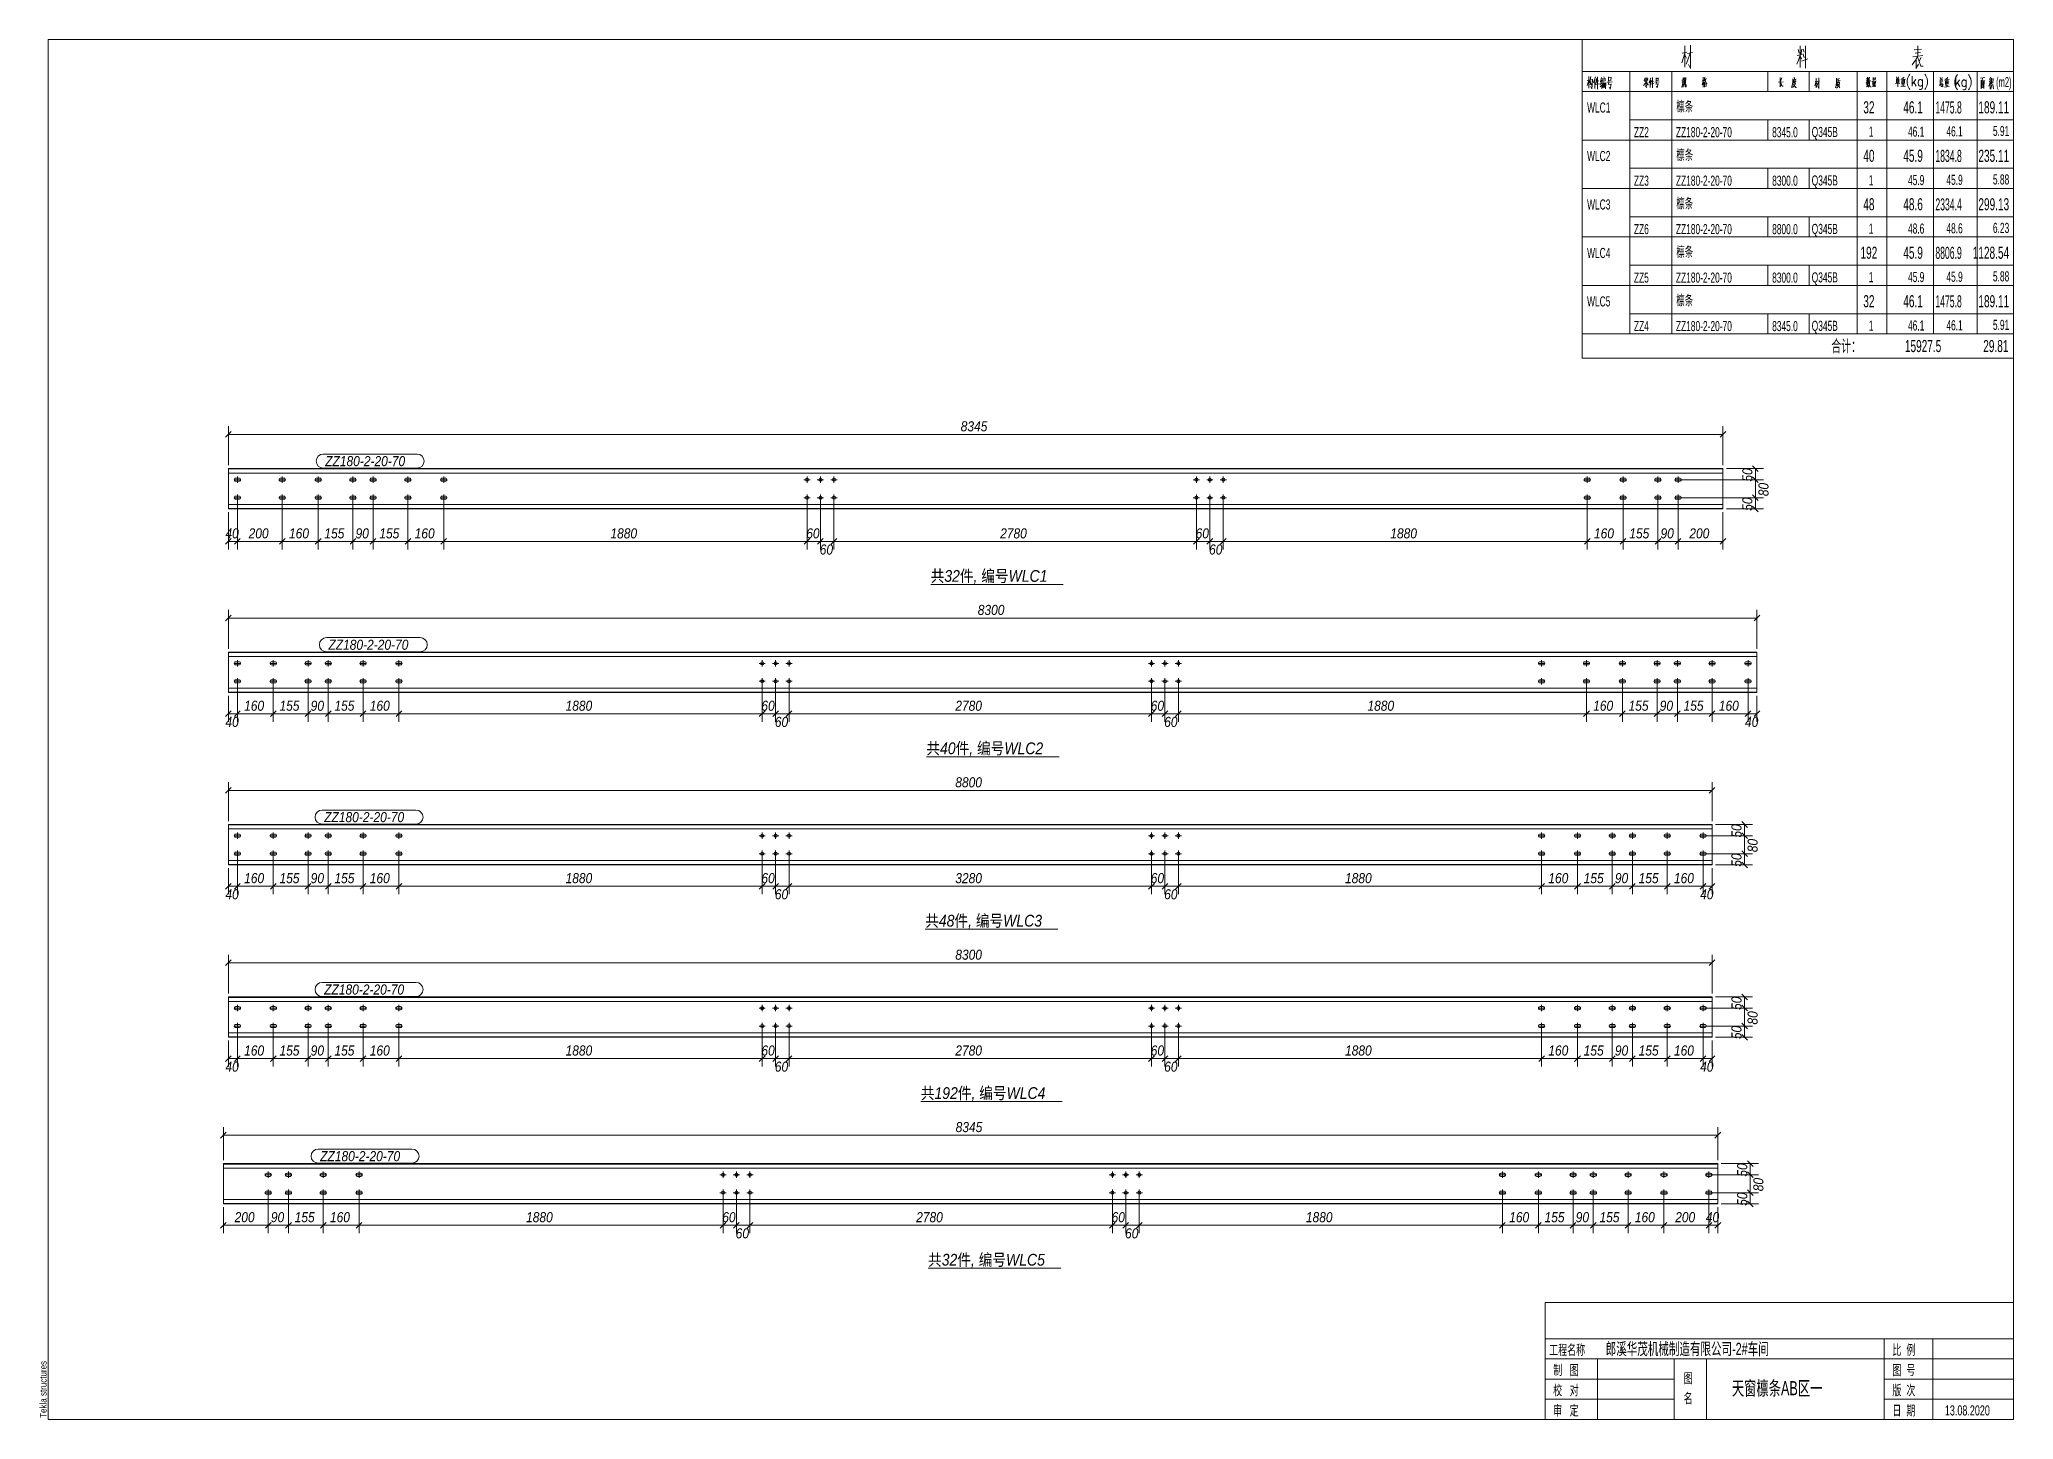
# Model space of a CAD drawing. Extents: x 857 to 4439, y -1249 to 4637.
# Drawn here: x 860 to 1447, y 690 to 1100 of the extents above; entities that cross this region are included whole.
import ezdxf

# ---------------------------------------------------------------- set-up
doc = ezdxf.new("R2010")
doc.units = 0
doc.header["$LTSCALE"] = 1000
doc.header["$MEASUREMENT"] = 0
doc.linetypes.add('XKITLINE00', pattern=[0])
doc.linetypes.add('XKITLINE02', pattern=[4, 2, -2])
for name, color, linetype, lineweight in [('Bolt', 7, 'Continuous', 0), ('DrawingSheet', 5, 'Continuous', 0), ('OtherObjectType', 1, 'Continuous', 0), ('Part', 2, 'Continuous', 0), ('PartMark', 3, 'Continuous', 0), ('Z-DIMENSIONS', 1, 'Continuous', 0)]:
    doc.layers.add(name, color=color, linetype=linetype, lineweight=lineweight)
doc.styles.add('Arial', font='arial.ttf')
doc.styles.add('Arial Italic', font='ariali.ttf')
doc.styles.add('宋体', font='arial.ttf')

# ---------------------------------------------------------------- blocks, each defined once
blk = doc.blocks.new('天窗檩条AB区一')
at = {"layer": 'Bolt', "color": 3, "linetype": 'XKITLINE00', "lineweight": 0}
for p, q in [((60.32, 284.38), (60.28, 284.2)), ((60.28, 284.2), (60.28, 284.2)), ((60.28, 284.2), (60.32, 284.02)), ((62.15, 284.2), (60.28, 284.2)), ((60.42, 284.53), (60.32, 284.38)), ((60.32, 284.02), (60.42, 283.87)), ((60.57, 284.63), (60.42, 284.53)), ((60.42, 283.87), (60.57, 283.77)), ((60.75, 284.67), (60.57, 284.63)), ((60.57, 283.77), (60.75, 283.73)), ((61.68, 284.67), (60.75, 284.67)), ((60.75, 283.73), (61.68, 283.73)), ((61.21, 285.13), (61.21, 283.27)), ((61.86, 284.63), (61.68, 284.67)), ((61.68, 283.73), (61.86, 283.77)), ((62.01, 284.53), (61.86, 284.63)), ((61.86, 283.77), (62.01, 283.87)), ((62.11, 284.38), (62.01, 284.53)), ((62.01, 283.87), (62.11, 284.02)), ((62.15, 284.2), (62.11, 284.38)), ((62.11, 284.02), (62.15, 284.2)), ((62.15, 284.2), (62.15, 284.2)), ((73.65, 284.38), (73.61, 284.2)), ((73.61, 284.2), (73.61, 284.2)), ((73.61, 284.2), (73.65, 284.02)), ((73.61, 284.2), (75.48, 284.2)), ((73.75, 284.53), (73.65, 284.38)), ((73.65, 284.02), (73.75, 283.87)), ((73.9, 284.63), (73.75, 284.53)), ((73.75, 283.87), (73.9, 283.77)), ((74.08, 284.67), (73.9, 284.63)), ((73.9, 283.77), (74.08, 283.73)), ((75.01, 284.67), (74.08, 284.67)), ((74.08, 283.73), (75.01, 283.73)), ((74.55, 283.27), (74.55, 285.13)), ((75.19, 284.63), (75.01, 284.67)), ((75.01, 283.73), (75.19, 283.77)), ((75.34, 284.53), (75.19, 284.63)), ((75.19, 283.77), (75.34, 283.87)), ((75.44, 284.38), (75.34, 284.53)), ((75.34, 283.87), (75.44, 284.02)), ((75.48, 284.2), (75.44, 284.38)), ((75.44, 284.02), (75.48, 284.2)), ((75.48, 284.2), (75.48, 284.2)), ((84.28, 284.2), (84.32, 284.38)), ((84.32, 284.02), (84.28, 284.2)), ((84.28, 284.2), (84.28, 284.2)), ((86.15, 284.2), (84.28, 284.2)), ((84.32, 284.38), (84.42, 284.53)), ((84.42, 283.87), (84.32, 284.02)), ((84.42, 284.53), (84.57, 284.63)), ((84.57, 283.77), (84.42, 283.87)), ((84.57, 284.63), (84.75, 284.67)), ((84.75, 283.73), (84.57, 283.77)), ((84.75, 284.67), (85.68, 284.67)), ((85.68, 283.73), (84.75, 283.73)), ((85.21, 283.27), (85.21, 285.13)), ((85.68, 284.67), (85.86, 284.63)), ((85.86, 283.77), (85.68, 283.73)), ((85.86, 284.63), (86.01, 284.53)), ((86.01, 283.87), (85.86, 283.77)), ((86.01, 284.53), (86.11, 284.38)), ((86.11, 284.02), (86.01, 283.87)), ((86.11, 284.38), (86.15, 284.2)), ((86.15, 284.2), (86.11, 284.02)), ((86.15, 284.2), (86.15, 284.2)), ((94.65, 284.38), (94.61, 284.2)), ((94.61, 284.2), (94.61, 284.2)), ((94.61, 284.2), (94.65, 284.02)), ((96.48, 284.2), (94.61, 284.2)), ((94.75, 284.53), (94.65, 284.38)), ((94.65, 284.02), (94.75, 283.87)), ((94.9, 284.63), (94.75, 284.53)), ((94.75, 283.87), (94.9, 283.77)), ((95.08, 284.67), (94.9, 284.63)), ((94.9, 283.77), (95.08, 283.73)), ((96.01, 284.67), (95.08, 284.67)), ((95.08, 283.73), (96.01, 283.73)), ((95.55, 285.13), (95.55, 283.27)), ((96.19, 284.63), (96.01, 284.67)), ((96.01, 283.73), (96.19, 283.77)), ((96.34, 284.53), (96.19, 284.63)), ((96.19, 283.77), (96.34, 283.87)), ((96.44, 284.38), (96.34, 284.53)), ((96.34, 283.87), (96.44, 284.02)), ((96.48, 284.2), (96.44, 284.38)), ((96.44, 284.02), (96.48, 284.2)), ((96.48, 284.2), (96.48, 284.2)), ((100.65, 284.38), (100.61, 284.2)), ((100.61, 284.2), (100.61, 284.2)), ((100.61, 284.2), (100.65, 284.02)), ((102.48, 284.2), (100.61, 284.2)), ((100.75, 284.53), (100.65, 284.38)), ((100.65, 284.02), (100.75, 283.87)), ((100.9, 284.63), (100.75, 284.53)), ((100.75, 283.87), (100.9, 283.77)), ((101.08, 284.67), (100.9, 284.63)), ((100.9, 283.77), (101.08, 283.73)), ((102.01, 284.67), (101.08, 284.67)), ((101.08, 283.73), (102.01, 283.73)), ((101.55, 285.13), (101.55, 283.27)), ((102.19, 284.63), (102.01, 284.67)), ((102.01, 283.73), (102.19, 283.77)), ((102.34, 284.53), (102.19, 284.63)), ((102.19, 283.77), (102.34, 283.87)), ((102.44, 284.38), (102.34, 284.53)), ((102.34, 283.87), (102.44, 284.02)), ((102.48, 284.2), (102.44, 284.38)), ((102.44, 284.02), (102.48, 284.2)), ((102.48, 284.2), (102.48, 284.2)), ((110.95, 284.2), (110.98, 284.38)), ((110.98, 284.02), (110.95, 284.2)), ((110.95, 284.2), (110.95, 284.2)), ((112.81, 284.2), (110.95, 284.2)), ((110.98, 284.38), (111.08, 284.53)), ((111.08, 283.87), (110.98, 284.02)), ((111.08, 284.53), (111.23, 284.63)), ((111.23, 283.77), (111.08, 283.87)), ((111.23, 284.63), (111.41, 284.67)), ((111.41, 283.73), (111.23, 283.77)), ((111.41, 284.67), (112.35, 284.67)), ((112.35, 283.73), (111.41, 283.73)), ((111.88, 283.27), (111.88, 285.13)), ((112.35, 284.67), (112.52, 284.63)), ((112.52, 283.77), (112.35, 283.73)), ((112.52, 284.63), (112.68, 284.53)), ((112.68, 283.87), (112.52, 283.77)), ((112.68, 284.53), (112.78, 284.38)), ((112.78, 284.02), (112.68, 283.87)), ((112.78, 284.38), (112.81, 284.2)), ((112.81, 284.2), (112.78, 284.02)), ((112.81, 284.2), (112.81, 284.2)), ((121.65, 284.38), (121.61, 284.2)), ((121.61, 284.2), (121.61, 284.2)), ((121.61, 284.2), (121.65, 284.02)), ((123.48, 284.2), (121.61, 284.2)), ((121.75, 284.53), (121.65, 284.38)), ((121.65, 284.02), (121.75, 283.87)), ((121.9, 284.63), (121.75, 284.53)), ((121.75, 283.87), (121.9, 283.77)), ((122.08, 284.67), (121.9, 284.63)), ((121.9, 283.77), (122.08, 283.73)), ((123.01, 284.67), (122.08, 284.67)), ((122.08, 283.73), (123.01, 283.73)), ((122.55, 285.13), (122.55, 283.27)), ((123.19, 284.63), (123.01, 284.67)), ((123.01, 283.73), (123.19, 283.77)), ((123.34, 284.53), (123.19, 284.63)), ((123.19, 283.77), (123.34, 283.87)), ((123.44, 284.38), (123.34, 284.53)), ((123.34, 283.87), (123.44, 284.02)), ((123.48, 284.2), (123.44, 284.38)), ((123.44, 284.02), (123.48, 284.2)), ((123.48, 284.2), (123.48, 284.2)), ((231.41, 284.2), (229.54, 284.2)), ((230.47, 283.27), (230.47, 285.13)), ((235.41, 284.2), (233.54, 284.2)), ((234.47, 283.27), (234.47, 285.13)), ((239.41, 284.2), (237.54, 284.2)), ((238.47, 283.27), (238.47, 285.13)), ((347.11, 284.2), (345.24, 284.2)), ((346.17, 283.27), (346.17, 285.13)), ((351.11, 284.2), (349.24, 284.2)), ((350.17, 283.27), (350.17, 285.13)), ((355.11, 284.2), (353.24, 284.2)), ((354.17, 283.27), (354.17, 285.13)), ((461.41, 284.2), (461.44, 284.38)), ((461.44, 284.02), (461.41, 284.2)), ((461.41, 284.2), (461.41, 284.2)), ((463.27, 284.2), (461.41, 284.2)), ((461.44, 284.38), (461.54, 284.53)), ((461.54, 283.87), (461.44, 284.02)), ((461.54, 284.53), (461.69, 284.63)), ((461.69, 283.77), (461.54, 283.87)), ((461.69, 284.63), (461.87, 284.67)), ((461.87, 283.73), (461.69, 283.77)), ((461.87, 284.67), (462.81, 284.67)), ((462.81, 283.73), (461.87, 283.73)), ((462.34, 283.27), (462.34, 285.13)), ((462.81, 284.67), (462.98, 284.63)), ((462.98, 283.77), (462.81, 283.73)), ((462.98, 284.63), (463.14, 284.53)), ((463.14, 283.87), (462.98, 283.77)), ((463.14, 284.53), (463.24, 284.38)), ((463.24, 284.02), (463.14, 283.87)), ((463.24, 284.38), (463.27, 284.2)), ((463.27, 284.2), (463.24, 284.02)), ((463.27, 284.2), (463.27, 284.2)), ((472.06, 284.2), (472.1, 284.38)), ((472.1, 284.02), (472.06, 284.2)), ((472.06, 284.2), (472.06, 284.2)), ((473.93, 284.2), (472.06, 284.2)), ((472.1, 284.38), (472.2, 284.53)), ((472.2, 283.87), (472.1, 284.02)), ((472.2, 284.53), (472.35, 284.63)), ((472.35, 283.77), (472.2, 283.87)), ((472.35, 284.63), (472.53, 284.67)), ((472.53, 283.73), (472.35, 283.77)), ((472.53, 284.67), (473.46, 284.67)), ((473.46, 283.73), (472.53, 283.73)), ((472.99, 283.27), (472.99, 285.13)), ((473.46, 284.67), (473.64, 284.63)), ((473.64, 283.77), (473.46, 283.73)), ((473.64, 284.63), (473.79, 284.53)), ((473.79, 283.87), (473.64, 283.77)), ((473.79, 284.53), (473.89, 284.38)), ((473.89, 284.02), (473.79, 283.87)), ((473.89, 284.38), (473.93, 284.2)), ((473.93, 284.2), (473.89, 284.02)), ((473.93, 284.2), (473.93, 284.2)), ((482.43, 284.38), (482.39, 284.2)), ((482.39, 284.2), (482.39, 284.2)), ((482.39, 284.2), (482.43, 284.02)), ((484.26, 284.2), (482.39, 284.2)), ((482.53, 284.53), (482.43, 284.38)), ((482.43, 284.02), (482.53, 283.87)), ((482.68, 284.63), (482.53, 284.53)), ((482.53, 283.87), (482.68, 283.77)), ((482.86, 284.67), (482.68, 284.63)), ((482.68, 283.77), (482.86, 283.73)), ((483.79, 284.67), (482.86, 284.67)), ((482.86, 283.73), (483.79, 283.73)), ((483.33, 285.13), (483.33, 283.27)), ((483.97, 284.63), (483.79, 284.67)), ((483.79, 283.73), (483.97, 283.77)), ((484.12, 284.53), (483.97, 284.63)), ((483.97, 283.77), (484.12, 283.87)), ((484.22, 284.38), (484.12, 284.53)), ((484.12, 283.87), (484.22, 284.02)), ((484.26, 284.2), (484.22, 284.38)), ((484.22, 284.02), (484.26, 284.2)), ((484.26, 284.2), (484.26, 284.2)), ((488.43, 284.38), (488.39, 284.2)), ((488.39, 284.2), (488.39, 284.2)), ((488.39, 284.2), (488.43, 284.02)), ((490.26, 284.2), (488.39, 284.2)), ((488.53, 284.53), (488.43, 284.38)), ((488.43, 284.02), (488.53, 283.87)), ((488.68, 284.63), (488.53, 284.53)), ((488.53, 283.87), (488.68, 283.77)), ((488.86, 284.67), (488.68, 284.63)), ((488.68, 283.77), (488.86, 283.73)), ((489.79, 284.67), (488.86, 284.67)), ((488.86, 283.73), (489.79, 283.73)), ((489.33, 285.13), (489.33, 283.27)), ((489.97, 284.63), (489.79, 284.67)), ((489.79, 283.73), (489.97, 283.77)), ((490.12, 284.53), (489.97, 284.63)), ((489.97, 283.77), (490.12, 283.87)), ((490.22, 284.38), (490.12, 284.53)), ((490.12, 283.87), (490.22, 284.02)), ((490.26, 284.2), (490.22, 284.38)), ((490.22, 284.02), (490.26, 284.2)), ((490.26, 284.2), (490.26, 284.2)), ((60.32, 279.05), (60.28, 278.87)), ((60.28, 278.87), (60.28, 278.87)), ((60.28, 278.87), (60.32, 278.69)), ((62.15, 278.87), (60.28, 278.87)), ((60.42, 279.2), (60.32, 279.05)), ((60.32, 278.69), (60.42, 278.54)), ((60.57, 279.3), (60.42, 279.2)), ((60.42, 278.54), (60.57, 278.44)), ((60.75, 279.33), (60.57, 279.3)), ((60.57, 278.44), (60.75, 278.4)), ((61.68, 279.33), (60.75, 279.33)), ((60.75, 278.4), (61.68, 278.4)), ((61.21, 279.8), (61.21, 277.93)), ((61.86, 279.3), (61.68, 279.33)), ((61.68, 278.4), (61.86, 278.44)), ((62.01, 279.2), (61.86, 279.3)), ((61.86, 278.44), (62.01, 278.54)), ((62.11, 279.05), (62.01, 279.2)), ((62.01, 278.54), (62.11, 278.69)), ((62.15, 278.87), (62.11, 279.05)), ((62.11, 278.69), (62.15, 278.87)), ((62.15, 278.87), (62.15, 278.87)), ((73.65, 279.05), (73.61, 278.87)), ((73.61, 278.87), (73.61, 278.87)), ((73.61, 278.87), (73.65, 278.69)), ((73.61, 278.87), (75.48, 278.87)), ((73.75, 279.2), (73.65, 279.05)), ((73.65, 278.69), (73.75, 278.54)), ((73.9, 279.3), (73.75, 279.2)), ((73.75, 278.54), (73.9, 278.44)), ((74.08, 279.33), (73.9, 279.3)), ((73.9, 278.44), (74.08, 278.4)), ((75.01, 279.33), (74.08, 279.33)), ((74.08, 278.4), (75.01, 278.4)), ((74.55, 277.93), (74.55, 279.8)), ((75.19, 279.3), (75.01, 279.33)), ((75.01, 278.4), (75.19, 278.44)), ((75.34, 279.2), (75.19, 279.3)), ((75.19, 278.44), (75.34, 278.54)), ((75.44, 279.05), (75.34, 279.2)), ((75.34, 278.54), (75.44, 278.69)), ((75.48, 278.87), (75.44, 279.05)), ((75.44, 278.69), (75.48, 278.87)), ((75.48, 278.87), (75.48, 278.87)), ((84.28, 278.87), (84.32, 279.05)), ((84.32, 278.69), (84.28, 278.87)), ((84.28, 278.87), (84.28, 278.87)), ((86.15, 278.87), (84.28, 278.87)), ((84.32, 279.05), (84.42, 279.2)), ((84.42, 278.54), (84.32, 278.69)), ((84.42, 279.2), (84.57, 279.3)), ((84.57, 278.44), (84.42, 278.54)), ((84.57, 279.3), (84.75, 279.33)), ((84.75, 278.4), (84.57, 278.44)), ((84.75, 279.33), (85.68, 279.33)), ((85.68, 278.4), (84.75, 278.4)), ((85.21, 277.93), (85.21, 279.8)), ((85.68, 279.33), (85.86, 279.3)), ((85.86, 278.44), (85.68, 278.4)), ((85.86, 279.3), (86.01, 279.2)), ((86.01, 278.54), (85.86, 278.44)), ((86.01, 279.2), (86.11, 279.05)), ((86.11, 278.69), (86.01, 278.54)), ((86.11, 279.05), (86.15, 278.87)), ((86.15, 278.87), (86.11, 278.69)), ((86.15, 278.87), (86.15, 278.87)), ((94.65, 279.05), (94.61, 278.87)), ((94.61, 278.87), (94.61, 278.87)), ((94.61, 278.87), (94.65, 278.69)), ((96.48, 278.87), (94.61, 278.87)), ((94.75, 279.2), (94.65, 279.05)), ((94.65, 278.69), (94.75, 278.54)), ((94.9, 279.3), (94.75, 279.2)), ((94.75, 278.54), (94.9, 278.44)), ((95.08, 279.33), (94.9, 279.3)), ((94.9, 278.44), (95.08, 278.4)), ((96.01, 279.33), (95.08, 279.33)), ((95.08, 278.4), (96.01, 278.4)), ((95.55, 279.8), (95.55, 277.93)), ((96.19, 279.3), (96.01, 279.33)), ((96.01, 278.4), (96.19, 278.44)), ((96.34, 279.2), (96.19, 279.3)), ((96.19, 278.44), (96.34, 278.54)), ((96.44, 279.05), (96.34, 279.2)), ((96.34, 278.54), (96.44, 278.69)), ((96.48, 278.87), (96.44, 279.05)), ((96.44, 278.69), (96.48, 278.87)), ((96.48, 278.87), (96.48, 278.87)), ((100.65, 279.05), (100.61, 278.87)), ((100.61, 278.87), (100.61, 278.87)), ((100.61, 278.87), (100.65, 278.69)), ((102.48, 278.87), (100.61, 278.87)), ((100.75, 279.2), (100.65, 279.05)), ((100.65, 278.69), (100.75, 278.54)), ((100.9, 279.3), (100.75, 279.2)), ((100.75, 278.54), (100.9, 278.44)), ((101.08, 279.33), (100.9, 279.3)), ((100.9, 278.44), (101.08, 278.4)), ((102.01, 279.33), (101.08, 279.33)), ((101.08, 278.4), (102.01, 278.4)), ((101.55, 279.8), (101.55, 277.93)), ((102.19, 279.3), (102.01, 279.33)), ((102.01, 278.4), (102.19, 278.44)), ((102.34, 279.2), (102.19, 279.3)), ((102.19, 278.44), (102.34, 278.54)), ((102.44, 279.05), (102.34, 279.2)), ((102.34, 278.54), (102.44, 278.69)), ((102.48, 278.87), (102.44, 279.05)), ((102.44, 278.69), (102.48, 278.87)), ((102.48, 278.87), (102.48, 278.87)), ((110.95, 278.87), (110.98, 279.05)), ((110.98, 278.69), (110.95, 278.87)), ((110.95, 278.87), (110.95, 278.87)), ((112.81, 278.87), (110.95, 278.87)), ((110.98, 279.05), (111.08, 279.2)), ((111.08, 278.54), (110.98, 278.69)), ((111.08, 279.2), (111.23, 279.3)), ((111.23, 278.44), (111.08, 278.54)), ((111.23, 279.3), (111.41, 279.33)), ((111.41, 278.4), (111.23, 278.44)), ((111.41, 279.33), (112.35, 279.33)), ((112.35, 278.4), (111.41, 278.4)), ((111.88, 277.93), (111.88, 279.8)), ((112.35, 279.33), (112.52, 279.3)), ((112.52, 278.44), (112.35, 278.4)), ((112.52, 279.3), (112.68, 279.2)), ((112.68, 278.54), (112.52, 278.44)), ((112.68, 279.2), (112.78, 279.05)), ((112.78, 278.69), (112.68, 278.54)), ((112.78, 279.05), (112.81, 278.87)), ((112.81, 278.87), (112.78, 278.69)), ((112.81, 278.87), (112.81, 278.87)), ((121.65, 279.05), (121.61, 278.87)), ((121.61, 278.87), (121.61, 278.87)), ((121.61, 278.87), (121.65, 278.69)), ((123.48, 278.87), (121.61, 278.87)), ((121.75, 279.2), (121.65, 279.05)), ((121.65, 278.69), (121.75, 278.54)), ((121.9, 279.3), (121.75, 279.2)), ((121.75, 278.54), (121.9, 278.44)), ((122.08, 279.33), (121.9, 279.3)), ((121.9, 278.44), (122.08, 278.4)), ((123.01, 279.33), (122.08, 279.33)), ((122.08, 278.4), (123.01, 278.4)), ((122.55, 279.8), (122.55, 277.93)), ((123.19, 279.3), (123.01, 279.33)), ((123.01, 278.4), (123.19, 278.44)), ((123.34, 279.2), (123.19, 279.3)), ((123.19, 278.44), (123.34, 278.54)), ((123.44, 279.05), (123.34, 279.2)), ((123.34, 278.54), (123.44, 278.69)), ((123.48, 278.87), (123.44, 279.05)), ((123.44, 278.69), (123.48, 278.87)), ((123.48, 278.87), (123.48, 278.87)), ((231.41, 278.87), (229.54, 278.87)), ((230.47, 277.93), (230.47, 279.8)), ((235.41, 278.87), (233.54, 278.87)), ((234.47, 277.93), (234.47, 279.8)), ((239.41, 278.87), (237.54, 278.87)), ((238.47, 277.93), (238.47, 279.8)), ((347.11, 278.87), (345.24, 278.87)), ((346.17, 277.93), (346.17, 279.8)), ((351.11, 278.87), (349.24, 278.87)), ((350.17, 277.93), (350.17, 279.8)), ((355.11, 278.87), (353.24, 278.87)), ((354.17, 277.93), (354.17, 279.8)), ((461.41, 278.87), (461.44, 279.05)), ((461.44, 278.69), (461.41, 278.87)), ((461.41, 278.87), (461.41, 278.87)), ((463.27, 278.87), (461.41, 278.87)), ((461.44, 279.05), (461.54, 279.2)), ((461.54, 278.54), (461.44, 278.69)), ((461.54, 279.2), (461.69, 279.3)), ((461.69, 278.44), (461.54, 278.54)), ((461.69, 279.3), (461.87, 279.33)), ((461.87, 278.4), (461.69, 278.44)), ((461.87, 279.33), (462.81, 279.33)), ((462.81, 278.4), (461.87, 278.4)), ((462.34, 277.93), (462.34, 279.8)), ((462.81, 279.33), (462.98, 279.3)), ((462.98, 278.44), (462.81, 278.4)), ((462.98, 279.3), (463.14, 279.2)), ((463.14, 278.54), (462.98, 278.44)), ((463.14, 279.2), (463.24, 279.05)), ((463.24, 278.69), (463.14, 278.54)), ((463.24, 279.05), (463.27, 278.87)), ((463.27, 278.87), (463.24, 278.69)), ((463.27, 278.87), (463.27, 278.87)), ((472.06, 278.87), (472.1, 279.05)), ((472.1, 278.69), (472.06, 278.87)), ((472.06, 278.87), (472.06, 278.87)), ((473.93, 278.87), (472.06, 278.87)), ((472.1, 279.05), (472.2, 279.2)), ((472.2, 278.54), (472.1, 278.69)), ((472.2, 279.2), (472.35, 279.3)), ((472.35, 278.44), (472.2, 278.54)), ((472.35, 279.3), (472.53, 279.33)), ((472.53, 278.4), (472.35, 278.44)), ((472.53, 279.33), (473.46, 279.33)), ((473.46, 278.4), (472.53, 278.4)), ((472.99, 277.93), (472.99, 279.8)), ((473.46, 279.33), (473.64, 279.3)), ((473.64, 278.44), (473.46, 278.4)), ((473.64, 279.3), (473.79, 279.2)), ((473.79, 278.54), (473.64, 278.44)), ((473.79, 279.2), (473.89, 279.05)), ((473.89, 278.69), (473.79, 278.54)), ((473.89, 279.05), (473.93, 278.87)), ((473.93, 278.87), (473.89, 278.69)), ((473.93, 278.87), (473.93, 278.87)), ((482.43, 279.05), (482.39, 278.87)), ((482.39, 278.87), (482.39, 278.87)), ((482.39, 278.87), (482.43, 278.69)), ((484.26, 278.87), (482.39, 278.87)), ((482.53, 279.2), (482.43, 279.05)), ((482.43, 278.69), (482.53, 278.54)), ((482.68, 279.3), (482.53, 279.2)), ((482.53, 278.54), (482.68, 278.44)), ((482.86, 279.33), (482.68, 279.3)), ((482.68, 278.44), (482.86, 278.4)), ((483.79, 279.33), (482.86, 279.33)), ((482.86, 278.4), (483.79, 278.4)), ((483.33, 279.8), (483.33, 277.93)), ((483.97, 279.3), (483.79, 279.33)), ((483.79, 278.4), (483.97, 278.44)), ((484.12, 279.2), (483.97, 279.3)), ((483.97, 278.44), (484.12, 278.54)), ((484.22, 279.05), (484.12, 279.2)), ((484.12, 278.54), (484.22, 278.69)), ((484.26, 278.87), (484.22, 279.05)), ((484.22, 278.69), (484.26, 278.87)), ((484.26, 278.87), (484.26, 278.87)), ((488.43, 279.05), (488.39, 278.87)), ((488.39, 278.87), (488.39, 278.87)), ((488.39, 278.87), (488.43, 278.69)), ((490.26, 278.87), (488.39, 278.87)), ((488.53, 279.2), (488.43, 279.05)), ((488.43, 278.69), (488.53, 278.54)), ((488.68, 279.3), (488.53, 279.2)), ((488.53, 278.54), (488.68, 278.44)), ((488.86, 279.33), (488.68, 279.3)), ((488.68, 278.44), (488.86, 278.4)), ((489.79, 279.33), (488.86, 279.33)), ((488.86, 278.4), (489.79, 278.4)), ((489.33, 279.8), (489.33, 277.93)), ((489.97, 279.3), (489.79, 279.33)), ((489.79, 278.4), (489.97, 278.44)), ((490.12, 279.2), (489.97, 279.3)), ((489.97, 278.44), (490.12, 278.54)), ((490.22, 279.05), (490.12, 279.2)), ((490.12, 278.54), (490.22, 278.69)), ((490.26, 278.87), (490.22, 279.05)), ((490.22, 278.69), (490.26, 278.87)), ((490.26, 278.87), (490.26, 278.87)), ((60.32, 229.83), (60.28, 229.65)), ((60.28, 229.65), (60.28, 229.65)), ((60.28, 229.65), (60.32, 229.47)), ((62.15, 229.65), (60.28, 229.65)), ((60.42, 229.98), (60.32, 229.83)), ((60.32, 229.47), (60.42, 229.32)), ((60.57, 230.08), (60.42, 229.98)), ((60.42, 229.32), (60.57, 229.22)), ((60.75, 230.12), (60.57, 230.08)), ((60.57, 229.22), (60.75, 229.18)), ((61.68, 230.12), (60.75, 230.12)), ((60.75, 229.18), (61.68, 229.18)), ((61.21, 230.58), (61.21, 228.72)), ((61.86, 230.08), (61.68, 230.12)), ((61.68, 229.18), (61.86, 229.22)), ((62.01, 229.98), (61.86, 230.08)), ((61.86, 229.22), (62.01, 229.32)), ((62.11, 229.83), (62.01, 229.98)), ((62.01, 229.32), (62.11, 229.47)), ((62.15, 229.65), (62.11, 229.83)), ((62.11, 229.47), (62.15, 229.65)), ((62.15, 229.65), (62.15, 229.65)), ((70.95, 229.65), (70.98, 229.83)), ((70.98, 229.47), (70.95, 229.65)), ((70.95, 229.65), (70.95, 229.65)), ((72.81, 229.65), (70.95, 229.65)), ((70.98, 229.83), (71.08, 229.98)), ((71.08, 229.32), (70.98, 229.47)), ((71.08, 229.98), (71.23, 230.08)), ((71.23, 229.22), (71.08, 229.32)), ((71.23, 230.08), (71.41, 230.12)), ((71.41, 229.18), (71.23, 229.22)), ((71.41, 230.12), (72.35, 230.12)), ((72.35, 229.18), (71.41, 229.18)), ((71.88, 228.72), (71.88, 230.58)), ((72.35, 230.12), (72.52, 230.08)), ((72.52, 229.22), (72.35, 229.18)), ((72.52, 230.08), (72.68, 229.98)), ((72.68, 229.32), (72.52, 229.22)), ((72.68, 229.98), (72.78, 229.83)), ((72.78, 229.47), (72.68, 229.32)), ((72.78, 229.83), (72.81, 229.65)), ((72.81, 229.65), (72.78, 229.47)), ((72.81, 229.65), (72.81, 229.65)), ((81.32, 229.83), (81.28, 229.65)), ((81.28, 229.65), (81.28, 229.65)), ((81.28, 229.65), (81.32, 229.47)), ((83.15, 229.65), (81.28, 229.65)), ((81.42, 229.98), (81.32, 229.83)), ((81.32, 229.47), (81.42, 229.32)), ((81.57, 230.08), (81.42, 229.98)), ((81.42, 229.32), (81.57, 229.22)), ((81.75, 230.12), (81.57, 230.08)), ((81.57, 229.22), (81.75, 229.18)), ((82.68, 230.12), (81.75, 230.12)), ((81.75, 229.18), (82.68, 229.18)), ((82.21, 230.58), (82.21, 228.72)), ((82.86, 230.08), (82.68, 230.12)), ((82.68, 229.18), (82.86, 229.22)), ((83.01, 229.98), (82.86, 230.08)), ((82.86, 229.22), (83.01, 229.32)), ((83.11, 229.83), (83.01, 229.98)), ((83.01, 229.32), (83.11, 229.47)), ((83.15, 229.65), (83.11, 229.83)), ((83.11, 229.47), (83.15, 229.65)), ((83.15, 229.65), (83.15, 229.65)), ((87.32, 229.83), (87.28, 229.65)), ((87.28, 229.65), (87.28, 229.65)), ((87.28, 229.65), (87.32, 229.47)), ((89.15, 229.65), (87.28, 229.65)), ((87.42, 229.98), (87.32, 229.83)), ((87.32, 229.47), (87.42, 229.32)), ((87.57, 230.08), (87.42, 229.98)), ((87.42, 229.32), (87.57, 229.22)), ((87.75, 230.12), (87.57, 230.08)), ((87.57, 229.22), (87.75, 229.18)), ((88.68, 230.12), (87.75, 230.12)), ((87.75, 229.18), (88.68, 229.18)), ((88.21, 230.58), (88.21, 228.72)), ((88.86, 230.08), (88.68, 230.12)), ((88.68, 229.18), (88.86, 229.22)), ((89.01, 229.98), (88.86, 230.08)), ((88.86, 229.22), (89.01, 229.32)), ((89.11, 229.83), (89.01, 229.98)), ((89.01, 229.32), (89.11, 229.47)), ((89.15, 229.65), (89.11, 229.83)), ((89.11, 229.47), (89.15, 229.65)), ((89.15, 229.65), (89.15, 229.65)), ((97.61, 229.65), (97.65, 229.83)), ((97.65, 229.47), (97.61, 229.65)), ((97.61, 229.65), (97.61, 229.65)), ((99.48, 229.65), (97.61, 229.65)), ((97.65, 229.83), (97.75, 229.98)), ((97.75, 229.32), (97.65, 229.47)), ((97.75, 229.98), (97.9, 230.08)), ((97.9, 229.22), (97.75, 229.32)), ((97.9, 230.08), (98.08, 230.12)), ((98.08, 229.18), (97.9, 229.22)), ((98.08, 230.12), (99.01, 230.12)), ((99.01, 229.18), (98.08, 229.18)), ((98.55, 228.72), (98.55, 230.58)), ((99.01, 230.12), (99.19, 230.08)), ((99.19, 229.22), (99.01, 229.18)), ((99.19, 230.08), (99.34, 229.98)), ((99.34, 229.32), (99.19, 229.22)), ((99.34, 229.98), (99.44, 229.83)), ((99.44, 229.47), (99.34, 229.32)), ((99.44, 229.83), (99.48, 229.65)), ((99.48, 229.65), (99.44, 229.47)), ((99.48, 229.65), (99.48, 229.65)), ((108.32, 229.83), (108.28, 229.65)), ((108.28, 229.65), (108.28, 229.65)), ((108.28, 229.65), (108.32, 229.47)), ((110.15, 229.65), (108.28, 229.65)), ((108.42, 229.98), (108.32, 229.83)), ((108.32, 229.47), (108.42, 229.32)), ((108.57, 230.08), (108.42, 229.98)), ((108.42, 229.32), (108.57, 229.22)), ((108.75, 230.12), (108.57, 230.08)), ((108.57, 229.22), (108.75, 229.18)), ((109.68, 230.12), (108.75, 230.12)), ((108.75, 229.18), (109.68, 229.18)), ((109.21, 230.58), (109.21, 228.72)), ((109.86, 230.08), (109.68, 230.12)), ((109.68, 229.18), (109.86, 229.22)), ((110.01, 229.98), (109.86, 230.08)), ((109.86, 229.22), (110.01, 229.32)), ((110.11, 229.83), (110.01, 229.98)), ((110.01, 229.32), (110.11, 229.47)), ((110.15, 229.65), (110.11, 229.83)), ((110.11, 229.47), (110.15, 229.65)), ((110.15, 229.65), (110.15, 229.65)), ((218.07, 229.65), (216.21, 229.65)), ((217.14, 228.72), (217.14, 230.58)), ((222.07, 229.65), (220.21, 229.65)), ((221.14, 228.72), (221.14, 230.58)), ((226.07, 229.65), (224.21, 229.65)), ((225.14, 228.72), (225.14, 230.58)), ((333.77, 229.65), (331.91, 229.65)), ((332.84, 228.72), (332.84, 230.58)), ((337.77, 229.65), (335.91, 229.65)), ((336.84, 228.72), (336.84, 230.58)), ((341.77, 229.65), (339.91, 229.65)), ((340.84, 228.72), (340.84, 230.58)), ((447.87, 229.83), (447.83, 229.65)), ((447.83, 229.65), (447.83, 229.65)), ((447.83, 229.65), (447.87, 229.47)), ((449.7, 229.65), (447.83, 229.65)), ((447.97, 229.98), (447.87, 229.83)), ((447.87, 229.47), (447.97, 229.32)), ((448.12, 230.08), (447.97, 229.98)), ((447.97, 229.32), (448.12, 229.22)), ((448.3, 230.12), (448.12, 230.08)), ((448.12, 229.22), (448.3, 229.18)), ((449.23, 230.12), (448.3, 230.12)), ((448.3, 229.18), (449.23, 229.18)), ((448.77, 230.58), (448.77, 228.72)), ((449.41, 230.08), (449.23, 230.12)), ((449.23, 229.18), (449.41, 229.22)), ((449.56, 229.98), (449.41, 230.08)), ((449.41, 229.22), (449.56, 229.32)), ((449.66, 229.83), (449.56, 229.98)), ((449.56, 229.32), (449.66, 229.47)), ((449.7, 229.65), (449.66, 229.83)), ((449.66, 229.47), (449.7, 229.65)), ((449.7, 229.65), (449.7, 229.65)), ((461.2, 229.83), (461.17, 229.65)), ((461.17, 229.65), (461.17, 229.65)), ((461.17, 229.65), (461.2, 229.47)), ((461.17, 229.65), (463.03, 229.65)), ((461.3, 229.98), (461.2, 229.83)), ((461.2, 229.47), (461.3, 229.32)), ((461.45, 230.08), (461.3, 229.98)), ((461.3, 229.32), (461.45, 229.22)), ((461.63, 230.12), (461.45, 230.08)), ((461.45, 229.22), (461.63, 229.18)), ((462.57, 230.12), (461.63, 230.12)), ((461.63, 229.18), (462.57, 229.18)), ((462.1, 228.72), (462.1, 230.58)), ((462.74, 230.08), (462.57, 230.12)), ((462.57, 229.18), (462.74, 229.22)), ((462.9, 229.98), (462.74, 230.08)), ((462.74, 229.22), (462.9, 229.32)), ((463, 229.83), (462.9, 229.98)), ((462.9, 229.32), (463, 229.47)), ((463.03, 229.65), (463, 229.83)), ((463, 229.47), (463.03, 229.65)), ((463.03, 229.65), (463.03, 229.65)), ((471.83, 229.65), (471.87, 229.83)), ((471.87, 229.47), (471.83, 229.65)), ((471.83, 229.65), (471.83, 229.65)), ((473.7, 229.65), (471.83, 229.65)), ((471.87, 229.83), (471.97, 229.98)), ((471.97, 229.32), (471.87, 229.47)), ((471.97, 229.98), (472.12, 230.08)), ((472.12, 229.22), (471.97, 229.32)), ((472.12, 230.08), (472.3, 230.12)), ((472.3, 229.18), (472.12, 229.22)), ((472.3, 230.12), (473.23, 230.12)), ((473.23, 229.18), (472.3, 229.18)), ((472.77, 228.72), (472.77, 230.58)), ((473.23, 230.12), (473.41, 230.08)), ((473.41, 229.22), (473.23, 229.18)), ((473.41, 230.08), (473.56, 229.98)), ((473.56, 229.32), (473.41, 229.22)), ((473.56, 229.98), (473.66, 229.83)), ((473.66, 229.47), (473.56, 229.32)), ((473.66, 229.83), (473.7, 229.65)), ((473.7, 229.65), (473.66, 229.47)), ((473.7, 229.65), (473.7, 229.65)), ((482.2, 229.83), (482.17, 229.65)), ((482.17, 229.65), (482.17, 229.65)), ((482.17, 229.65), (482.2, 229.47)), ((484.03, 229.65), (482.17, 229.65)), ((482.3, 229.98), (482.2, 229.83)), ((482.2, 229.47), (482.3, 229.32)), ((482.45, 230.08), (482.3, 229.98)), ((482.3, 229.32), (482.45, 229.22)), ((482.63, 230.12), (482.45, 230.08)), ((482.45, 229.22), (482.63, 229.18)), ((483.57, 230.12), (482.63, 230.12)), ((482.63, 229.18), (483.57, 229.18)), ((483.1, 230.58), (483.1, 228.72)), ((483.74, 230.08), (483.57, 230.12)), ((483.57, 229.18), (483.74, 229.22)), ((483.9, 229.98), (483.74, 230.08)), ((483.74, 229.22), (483.9, 229.32)), ((484, 229.83), (483.9, 229.98)), ((483.9, 229.32), (484, 229.47)), ((484.03, 229.65), (484, 229.83)), ((484, 229.47), (484.03, 229.65)), ((484.03, 229.65), (484.03, 229.65)), ((488.2, 229.83), (488.17, 229.65)), ((488.17, 229.65), (488.17, 229.65)), ((488.17, 229.65), (488.2, 229.47)), ((490.03, 229.65), (488.17, 229.65)), ((488.3, 229.98), (488.2, 229.83)), ((488.2, 229.47), (488.3, 229.32)), ((488.45, 230.08), (488.3, 229.98)), ((488.3, 229.32), (488.45, 229.22)), ((488.63, 230.12), (488.45, 230.08)), ((488.45, 229.22), (488.63, 229.18)), ((489.57, 230.12), (488.63, 230.12)), ((488.63, 229.18), (489.57, 229.18)), ((489.1, 230.58), (489.1, 228.72)), ((489.74, 230.08), (489.57, 230.12)), ((489.57, 229.18), (489.74, 229.22)), ((489.9, 229.98), (489.74, 230.08)), ((489.74, 229.22), (489.9, 229.32)), ((490, 229.83), (489.9, 229.98)), ((489.9, 229.32), (490, 229.47)), ((490.03, 229.65), (490, 229.83)), ((490, 229.47), (490.03, 229.65)), ((490.03, 229.65), (490.03, 229.65)), ((498.5, 229.65), (498.53, 229.83)), ((498.53, 229.47), (498.5, 229.65)), ((498.5, 229.65), (498.5, 229.65)), ((500.37, 229.65), (498.5, 229.65)), ((498.53, 229.83), (498.64, 229.98)), ((498.64, 229.32), (498.53, 229.47)), ((498.64, 229.98), (498.79, 230.08)), ((498.79, 229.22), (498.64, 229.32)), ((498.79, 230.08), (498.97, 230.12)), ((498.97, 229.18), (498.79, 229.22)), ((498.97, 230.12), (499.9, 230.12)), ((499.9, 229.18), (498.97, 229.18)), ((499.43, 228.72), (499.43, 230.58)), ((499.9, 230.12), (500.08, 230.08)), ((500.08, 229.22), (499.9, 229.18)), ((500.08, 230.08), (500.23, 229.98)), ((500.23, 229.32), (500.08, 229.22)), ((500.23, 229.98), (500.33, 229.83)), ((500.33, 229.47), (500.23, 229.32)), ((500.33, 229.83), (500.37, 229.65)), ((500.37, 229.65), (500.33, 229.47)), ((500.37, 229.65), (500.37, 229.65)), ((509.2, 229.83), (509.17, 229.65)), ((509.17, 229.65), (509.17, 229.65)), ((509.17, 229.65), (509.2, 229.47)), ((511.03, 229.65), (509.17, 229.65)), ((509.3, 229.98), (509.2, 229.83)), ((509.2, 229.47), (509.3, 229.32)), ((509.45, 230.08), (509.3, 229.98)), ((509.3, 229.32), (509.45, 229.22)), ((509.63, 230.12), (509.45, 230.08)), ((509.45, 229.22), (509.63, 229.18)), ((510.57, 230.12), (509.63, 230.12)), ((509.63, 229.18), (510.57, 229.18)), ((510.1, 230.58), (510.1, 228.72)), ((510.74, 230.08), (510.57, 230.12)), ((510.57, 229.18), (510.74, 229.22)), ((510.9, 229.98), (510.74, 230.08)), ((510.74, 229.22), (510.9, 229.32)), ((511, 229.83), (510.9, 229.98)), ((510.9, 229.32), (511, 229.47)), ((511.03, 229.65), (511, 229.83)), ((511, 229.47), (511.03, 229.65)), ((511.03, 229.65), (511.03, 229.65)), ((60.32, 224.5), (60.28, 224.32)), ((60.28, 224.32), (60.28, 224.32)), ((60.28, 224.32), (60.32, 224.14)), ((62.15, 224.32), (60.28, 224.32)), ((60.42, 224.65), (60.32, 224.5)), ((60.32, 224.14), (60.42, 223.99)), ((60.57, 224.75), (60.42, 224.65)), ((60.42, 223.99), (60.57, 223.89)), ((60.75, 224.78), (60.57, 224.75)), ((60.57, 223.89), (60.75, 223.85)), ((61.68, 224.78), (60.75, 224.78)), ((60.75, 223.85), (61.68, 223.85)), ((61.21, 225.25), (61.21, 223.38)), ((61.86, 224.75), (61.68, 224.78)), ((61.68, 223.85), (61.86, 223.89)), ((62.01, 224.65), (61.86, 224.75)), ((61.86, 223.89), (62.01, 223.99)), ((62.11, 224.5), (62.01, 224.65)), ((62.01, 223.99), (62.11, 224.14)), ((62.15, 224.32), (62.11, 224.5)), ((62.11, 224.14), (62.15, 224.32)), ((62.15, 224.32), (62.15, 224.32)), ((70.95, 224.32), (70.98, 224.5)), ((70.98, 224.14), (70.95, 224.32)), ((70.95, 224.32), (70.95, 224.32)), ((72.81, 224.32), (70.95, 224.32)), ((70.98, 224.5), (71.08, 224.65)), ((71.08, 223.99), (70.98, 224.14)), ((71.08, 224.65), (71.23, 224.75)), ((71.23, 223.89), (71.08, 223.99)), ((71.23, 224.75), (71.41, 224.78)), ((71.41, 223.85), (71.23, 223.89)), ((71.41, 224.78), (72.35, 224.78)), ((72.35, 223.85), (71.41, 223.85)), ((71.88, 223.38), (71.88, 225.25)), ((72.35, 224.78), (72.52, 224.75)), ((72.52, 223.89), (72.35, 223.85)), ((72.52, 224.75), (72.68, 224.65)), ((72.68, 223.99), (72.52, 223.89)), ((72.68, 224.65), (72.78, 224.5)), ((72.78, 224.14), (72.68, 223.99)), ((72.78, 224.5), (72.81, 224.32)), ((72.81, 224.32), (72.78, 224.14)), ((72.81, 224.32), (72.81, 224.32)), ((81.32, 224.5), (81.28, 224.32)), ((81.28, 224.32), (81.28, 224.32)), ((81.28, 224.32), (81.32, 224.14)), ((83.15, 224.32), (81.28, 224.32)), ((81.42, 224.65), (81.32, 224.5)), ((81.32, 224.14), (81.42, 223.99)), ((81.57, 224.75), (81.42, 224.65)), ((81.42, 223.99), (81.57, 223.89)), ((81.75, 224.78), (81.57, 224.75)), ((81.57, 223.89), (81.75, 223.85)), ((82.68, 224.78), (81.75, 224.78)), ((81.75, 223.85), (82.68, 223.85)), ((82.21, 225.25), (82.21, 223.38)), ((82.86, 224.75), (82.68, 224.78)), ((82.68, 223.85), (82.86, 223.89)), ((83.01, 224.65), (82.86, 224.75)), ((82.86, 223.89), (83.01, 223.99)), ((83.11, 224.5), (83.01, 224.65)), ((83.01, 223.99), (83.11, 224.14)), ((83.15, 224.32), (83.11, 224.5)), ((83.11, 224.14), (83.15, 224.32)), ((83.15, 224.32), (83.15, 224.32)), ((87.32, 224.5), (87.28, 224.32)), ((87.28, 224.32), (87.28, 224.32)), ((87.28, 224.32), (87.32, 224.14)), ((89.15, 224.32), (87.28, 224.32)), ((87.42, 224.65), (87.32, 224.5)), ((87.32, 224.14), (87.42, 223.99)), ((87.57, 224.75), (87.42, 224.65)), ((87.42, 223.99), (87.57, 223.89)), ((87.75, 224.78), (87.57, 224.75)), ((87.57, 223.89), (87.75, 223.85)), ((88.68, 224.78), (87.75, 224.78)), ((87.75, 223.85), (88.68, 223.85)), ((88.21, 225.25), (88.21, 223.38)), ((88.86, 224.75), (88.68, 224.78)), ((88.68, 223.85), (88.86, 223.89)), ((89.01, 224.65), (88.86, 224.75)), ((88.86, 223.89), (89.01, 223.99)), ((89.11, 224.5), (89.01, 224.65)), ((89.01, 223.99), (89.11, 224.14)), ((89.15, 224.32), (89.11, 224.5)), ((89.11, 224.14), (89.15, 224.32)), ((89.15, 224.32), (89.15, 224.32)), ((97.61, 224.32), (97.65, 224.5)), ((97.65, 224.14), (97.61, 224.32)), ((97.61, 224.32), (97.61, 224.32)), ((99.48, 224.32), (97.61, 224.32)), ((97.65, 224.5), (97.75, 224.65)), ((97.75, 223.99), (97.65, 224.14)), ((97.75, 224.65), (97.9, 224.75)), ((97.9, 223.89), (97.75, 223.99)), ((97.9, 224.75), (98.08, 224.78)), ((98.08, 223.85), (97.9, 223.89)), ((98.08, 224.78), (99.01, 224.78)), ((99.01, 223.85), (98.08, 223.85)), ((98.55, 223.38), (98.55, 225.25)), ((99.01, 224.78), (99.19, 224.75)), ((99.19, 223.89), (99.01, 223.85)), ((99.19, 224.75), (99.34, 224.65)), ((99.34, 223.99), (99.19, 223.89)), ((99.34, 224.65), (99.44, 224.5)), ((99.44, 224.14), (99.34, 223.99)), ((99.44, 224.5), (99.48, 224.32)), ((99.48, 224.32), (99.44, 224.14)), ((99.48, 224.32), (99.48, 224.32)), ((108.32, 224.5), (108.28, 224.32)), ((108.28, 224.32), (108.28, 224.32)), ((108.28, 224.32), (108.32, 224.14)), ((110.15, 224.32), (108.28, 224.32)), ((108.42, 224.65), (108.32, 224.5)), ((108.32, 224.14), (108.42, 223.99)), ((108.57, 224.75), (108.42, 224.65)), ((108.42, 223.99), (108.57, 223.89)), ((108.75, 224.78), (108.57, 224.75)), ((108.57, 223.89), (108.75, 223.85)), ((109.68, 224.78), (108.75, 224.78)), ((108.75, 223.85), (109.68, 223.85)), ((109.21, 225.25), (109.21, 223.38)), ((109.86, 224.75), (109.68, 224.78)), ((109.68, 223.85), (109.86, 223.89)), ((110.01, 224.65), (109.86, 224.75)), ((109.86, 223.89), (110.01, 223.99)), ((110.11, 224.5), (110.01, 224.65)), ((110.01, 223.99), (110.11, 224.14)), ((110.15, 224.32), (110.11, 224.5)), ((110.11, 224.14), (110.15, 224.32)), ((110.15, 224.32), (110.15, 224.32)), ((218.07, 224.32), (216.21, 224.32)), ((217.14, 223.38), (217.14, 225.25)), ((222.07, 224.32), (220.21, 224.32)), ((221.14, 223.38), (221.14, 225.25)), ((226.07, 224.32), (224.21, 224.32)), ((225.14, 223.38), (225.14, 225.25)), ((333.77, 224.32), (331.91, 224.32)), ((332.84, 223.38), (332.84, 225.25)), ((337.77, 224.32), (335.91, 224.32)), ((336.84, 223.38), (336.84, 225.25)), ((341.77, 224.32), (339.91, 224.32)), ((340.84, 223.38), (340.84, 225.25)), ((447.87, 224.5), (447.83, 224.32)), ((447.83, 224.32), (447.83, 224.32)), ((447.83, 224.32), (447.87, 224.14)), ((449.7, 224.32), (447.83, 224.32)), ((447.97, 224.65), (447.87, 224.5)), ((447.87, 224.14), (447.97, 223.99)), ((448.12, 224.75), (447.97, 224.65)), ((447.97, 223.99), (448.12, 223.89)), ((448.3, 224.78), (448.12, 224.75)), ((448.12, 223.89), (448.3, 223.85)), ((449.23, 224.78), (448.3, 224.78)), ((448.3, 223.85), (449.23, 223.85)), ((448.77, 225.25), (448.77, 223.38)), ((449.41, 224.75), (449.23, 224.78)), ((449.23, 223.85), (449.41, 223.89)), ((449.56, 224.65), (449.41, 224.75)), ((449.41, 223.89), (449.56, 223.99)), ((449.66, 224.5), (449.56, 224.65)), ((449.56, 223.99), (449.66, 224.14)), ((449.7, 224.32), (449.66, 224.5)), ((449.66, 224.14), (449.7, 224.32)), ((449.7, 224.32), (449.7, 224.32)), ((461.2, 224.5), (461.17, 224.32)), ((461.17, 224.32), (461.17, 224.32)), ((461.17, 224.32), (461.2, 224.14)), ((461.17, 224.32), (463.03, 224.32)), ((461.3, 224.65), (461.2, 224.5)), ((461.2, 224.14), (461.3, 223.99)), ((461.45, 224.75), (461.3, 224.65)), ((461.3, 223.99), (461.45, 223.89)), ((461.63, 224.78), (461.45, 224.75)), ((461.45, 223.89), (461.63, 223.85)), ((462.57, 224.78), (461.63, 224.78)), ((461.63, 223.85), (462.57, 223.85)), ((462.1, 223.38), (462.1, 225.25)), ((462.74, 224.75), (462.57, 224.78)), ((462.57, 223.85), (462.74, 223.89)), ((462.9, 224.65), (462.74, 224.75)), ((462.74, 223.89), (462.9, 223.99)), ((463, 224.5), (462.9, 224.65)), ((462.9, 223.99), (463, 224.14)), ((463.03, 224.32), (463, 224.5)), ((463, 224.14), (463.03, 224.32)), ((463.03, 224.32), (463.03, 224.32)), ((471.83, 224.32), (471.87, 224.5)), ((471.87, 224.14), (471.83, 224.32)), ((471.83, 224.32), (471.83, 224.32)), ((473.7, 224.32), (471.83, 224.32)), ((471.87, 224.5), (471.97, 224.65)), ((471.97, 223.99), (471.87, 224.14)), ((471.97, 224.65), (472.12, 224.75)), ((472.12, 223.89), (471.97, 223.99)), ((472.12, 224.75), (472.3, 224.78)), ((472.3, 223.85), (472.12, 223.89)), ((472.3, 224.78), (473.23, 224.78)), ((473.23, 223.85), (472.3, 223.85)), ((472.77, 223.38), (472.77, 225.25)), ((473.23, 224.78), (473.41, 224.75)), ((473.41, 223.89), (473.23, 223.85)), ((473.41, 224.75), (473.56, 224.65)), ((473.56, 223.99), (473.41, 223.89)), ((473.56, 224.65), (473.66, 224.5)), ((473.66, 224.14), (473.56, 223.99)), ((473.66, 224.5), (473.7, 224.32)), ((473.7, 224.32), (473.66, 224.14)), ((473.7, 224.32), (473.7, 224.32)), ((482.2, 224.5), (482.17, 224.32)), ((482.17, 224.32), (482.17, 224.32)), ((482.17, 224.32), (482.2, 224.14)), ((484.03, 224.32), (482.17, 224.32)), ((482.3, 224.65), (482.2, 224.5)), ((482.2, 224.14), (482.3, 223.99)), ((482.45, 224.75), (482.3, 224.65)), ((482.3, 223.99), (482.45, 223.89)), ((482.63, 224.78), (482.45, 224.75)), ((482.45, 223.89), (482.63, 223.85)), ((483.57, 224.78), (482.63, 224.78)), ((482.63, 223.85), (483.57, 223.85)), ((483.1, 225.25), (483.1, 223.38)), ((483.74, 224.75), (483.57, 224.78)), ((483.57, 223.85), (483.74, 223.89)), ((483.9, 224.65), (483.74, 224.75)), ((483.74, 223.89), (483.9, 223.99)), ((484, 224.5), (483.9, 224.65)), ((483.9, 223.99), (484, 224.14)), ((484.03, 224.32), (484, 224.5)), ((484, 224.14), (484.03, 224.32)), ((484.03, 224.32), (484.03, 224.32)), ((488.2, 224.5), (488.17, 224.32)), ((488.17, 224.32), (488.17, 224.32)), ((488.17, 224.32), (488.2, 224.14)), ((490.03, 224.32), (488.17, 224.32)), ((488.3, 224.65), (488.2, 224.5)), ((488.2, 224.14), (488.3, 223.99)), ((488.45, 224.75), (488.3, 224.65)), ((488.3, 223.99), (488.45, 223.89)), ((488.63, 224.78), (488.45, 224.75)), ((488.45, 223.89), (488.63, 223.85)), ((489.57, 224.78), (488.63, 224.78)), ((488.63, 223.85), (489.57, 223.85)), ((489.1, 225.25), (489.1, 223.38)), ((489.74, 224.75), (489.57, 224.78)), ((489.57, 223.85), (489.74, 223.89)), ((489.9, 224.65), (489.74, 224.75)), ((489.74, 223.89), (489.9, 223.99)), ((490, 224.5), (489.9, 224.65)), ((489.9, 223.99), (490, 224.14)), ((490.03, 224.32), (490, 224.5)), ((490, 224.14), (490.03, 224.32)), ((490.03, 224.32), (490.03, 224.32)), ((498.5, 224.32), (498.53, 224.5)), ((498.53, 224.14), (498.5, 224.32)), ((498.5, 224.32), (498.5, 224.32)), ((500.37, 224.32), (498.5, 224.32)), ((498.53, 224.5), (498.64, 224.65)), ((498.64, 223.99), (498.53, 224.14)), ((498.64, 224.65), (498.79, 224.75)), ((498.79, 223.89), (498.64, 223.99)), ((498.79, 224.75), (498.97, 224.78)), ((498.97, 223.85), (498.79, 223.89)), ((498.97, 224.78), (499.9, 224.78)), ((499.9, 223.85), (498.97, 223.85)), ((499.43, 223.38), (499.43, 225.25)), ((499.9, 224.78), (500.08, 224.75)), ((500.08, 223.89), (499.9, 223.85)), ((500.08, 224.75), (500.23, 224.65)), ((500.23, 223.99), (500.08, 223.89)), ((500.23, 224.65), (500.33, 224.5)), ((500.33, 224.14), (500.23, 223.99)), ((500.33, 224.5), (500.37, 224.32)), ((500.37, 224.32), (500.33, 224.14)), ((500.37, 224.32), (500.37, 224.32)), ((509.2, 224.5), (509.17, 224.32)), ((509.17, 224.32), (509.17, 224.32)), ((509.17, 224.32), (509.2, 224.14)), ((511.03, 224.32), (509.17, 224.32)), ((509.3, 224.65), (509.2, 224.5)), ((509.2, 224.14), (509.3, 223.99)), ((509.45, 224.75), (509.3, 224.65)), ((509.3, 223.99), (509.45, 223.89)), ((509.63, 224.78), (509.45, 224.75)), ((509.45, 223.89), (509.63, 223.85)), ((510.57, 224.78), (509.63, 224.78)), ((509.63, 223.85), (510.57, 223.85)), ((510.1, 225.25), (510.1, 223.38)), ((510.74, 224.75), (510.57, 224.78)), ((510.57, 223.85), (510.74, 223.89)), ((510.9, 224.65), (510.74, 224.75)), ((510.74, 223.89), (510.9, 223.99)), ((511, 224.5), (510.9, 224.65)), ((510.9, 223.99), (511, 224.14)), ((511.03, 224.32), (511, 224.5)), ((511, 224.14), (511.03, 224.32)), ((511.03, 224.32), (511.03, 224.32)), ((60.32, 178.61), (60.28, 178.44)), ((60.28, 178.44), (60.28, 178.44)), ((60.28, 178.44), (60.32, 178.26)), ((62.15, 178.44), (60.28, 178.44)), ((60.42, 178.77), (60.32, 178.61)), ((60.32, 178.26), (60.42, 178.11)), ((60.57, 178.87), (60.42, 178.77)), ((60.42, 178.11), (60.57, 178.01)), ((60.75, 178.9), (60.57, 178.87)), ((60.57, 178.01), (60.75, 177.97)), ((61.68, 178.9), (60.75, 178.9)), ((60.75, 177.97), (61.68, 177.97)), ((61.21, 179.37), (61.21, 177.5)), ((61.86, 178.87), (61.68, 178.9)), ((61.68, 177.97), (61.86, 178.01)), ((62.01, 178.77), (61.86, 178.87)), ((61.86, 178.01), (62.01, 178.11)), ((62.11, 178.61), (62.01, 178.77)), ((62.01, 178.11), (62.11, 178.26)), ((62.15, 178.44), (62.11, 178.61)), ((62.11, 178.26), (62.15, 178.44)), ((62.15, 178.44), (62.15, 178.44)), ((70.98, 178.61), (70.95, 178.44)), ((70.95, 178.44), (70.95, 178.44)), ((70.95, 178.44), (70.98, 178.26)), ((72.81, 178.44), (70.95, 178.44)), ((71.08, 178.77), (70.98, 178.61)), ((70.98, 178.26), (71.08, 178.11)), ((71.23, 178.87), (71.08, 178.77)), ((71.08, 178.11), (71.23, 178.01)), ((71.41, 178.9), (71.23, 178.87)), ((71.23, 178.01), (71.41, 177.97)), ((72.35, 178.9), (71.41, 178.9)), ((71.41, 177.97), (72.35, 177.97)), ((71.88, 179.37), (71.88, 177.5)), ((72.52, 178.87), (72.35, 178.9)), ((72.35, 177.97), (72.52, 178.01)), ((72.68, 178.77), (72.52, 178.87)), ((72.52, 178.01), (72.68, 178.11)), ((72.78, 178.61), (72.68, 178.77)), ((72.68, 178.11), (72.78, 178.26)), ((72.81, 178.44), (72.78, 178.61)), ((72.78, 178.26), (72.81, 178.44)), ((72.81, 178.44), (72.81, 178.44)), ((81.32, 178.61), (81.28, 178.44)), ((81.28, 178.44), (81.28, 178.44)), ((81.28, 178.44), (81.32, 178.26)), ((83.15, 178.44), (81.28, 178.44)), ((81.42, 178.77), (81.32, 178.61)), ((81.32, 178.26), (81.42, 178.11)), ((81.57, 178.87), (81.42, 178.77)), ((81.42, 178.11), (81.57, 178.01)), ((81.75, 178.9), (81.57, 178.87)), ((81.57, 178.01), (81.75, 177.97)), ((82.68, 178.9), (81.75, 178.9)), ((81.75, 177.97), (82.68, 177.97)), ((82.21, 179.37), (82.21, 177.5)), ((82.86, 178.87), (82.68, 178.9)), ((82.68, 177.97), (82.86, 178.01)), ((83.01, 178.77), (82.86, 178.87)), ((82.86, 178.01), (83.01, 178.11)), ((83.11, 178.61), (83.01, 178.77)), ((83.01, 178.11), (83.11, 178.26)), ((83.15, 178.44), (83.11, 178.61)), ((83.11, 178.26), (83.15, 178.44)), ((83.15, 178.44), (83.15, 178.44)), ((87.32, 178.61), (87.28, 178.44)), ((87.28, 178.44), (87.28, 178.44)), ((87.28, 178.44), (87.32, 178.26)), ((89.15, 178.44), (87.28, 178.44)), ((87.42, 178.77), (87.32, 178.61)), ((87.32, 178.26), (87.42, 178.11)), ((87.57, 178.87), (87.42, 178.77)), ((87.42, 178.11), (87.57, 178.01)), ((87.75, 178.9), (87.57, 178.87)), ((87.57, 178.01), (87.75, 177.97)), ((88.68, 178.9), (87.75, 178.9)), ((87.75, 177.97), (88.68, 177.97)), ((88.21, 179.37), (88.21, 177.5)), ((88.86, 178.87), (88.68, 178.9)), ((88.68, 177.97), (88.86, 178.01)), ((89.01, 178.77), (88.86, 178.87)), ((88.86, 178.01), (89.01, 178.11)), ((89.11, 178.61), (89.01, 178.77)), ((89.01, 178.11), (89.11, 178.26)), ((89.15, 178.44), (89.11, 178.61)), ((89.11, 178.26), (89.15, 178.44)), ((89.15, 178.44), (89.15, 178.44)), ((97.65, 178.61), (97.61, 178.44)), ((97.61, 178.44), (97.61, 178.44)), ((97.61, 178.44), (97.65, 178.26)), ((99.48, 178.44), (97.61, 178.44)), ((97.75, 178.77), (97.65, 178.61)), ((97.65, 178.26), (97.75, 178.11)), ((97.9, 178.87), (97.75, 178.77)), ((97.75, 178.11), (97.9, 178.01)), ((98.08, 178.9), (97.9, 178.87)), ((97.9, 178.01), (98.08, 177.97)), ((99.01, 178.9), (98.08, 178.9)), ((98.08, 177.97), (99.01, 177.97)), ((98.55, 179.37), (98.55, 177.5)), ((99.19, 178.87), (99.01, 178.9)), ((99.01, 177.97), (99.19, 178.01)), ((99.34, 178.77), (99.19, 178.87)), ((99.19, 178.01), (99.34, 178.11)), ((99.44, 178.61), (99.34, 178.77)), ((99.34, 178.11), (99.44, 178.26)), ((99.48, 178.44), (99.44, 178.61)), ((99.44, 178.26), (99.48, 178.44)), ((99.48, 178.44), (99.48, 178.44)), ((108.32, 178.61), (108.28, 178.44)), ((108.28, 178.44), (108.28, 178.44)), ((108.28, 178.44), (108.32, 178.26)), ((110.15, 178.44), (108.28, 178.44)), ((108.42, 178.77), (108.32, 178.61)), ((108.32, 178.26), (108.42, 178.11)), ((108.57, 178.87), (108.42, 178.77)), ((108.42, 178.11), (108.57, 178.01)), ((108.75, 178.9), (108.57, 178.87)), ((108.57, 178.01), (108.75, 177.97)), ((109.68, 178.9), (108.75, 178.9)), ((108.75, 177.97), (109.68, 177.97)), ((109.21, 179.37), (109.21, 177.5)), ((109.86, 178.87), (109.68, 178.9)), ((109.68, 177.97), (109.86, 178.01)), ((110.01, 178.77), (109.86, 178.87)), ((109.86, 178.01), (110.01, 178.11)), ((110.11, 178.61), (110.01, 178.77)), ((110.01, 178.11), (110.11, 178.26)), ((110.15, 178.44), (110.11, 178.61)), ((110.11, 178.26), (110.15, 178.44)), ((110.15, 178.44), (110.15, 178.44)), ((218.07, 178.44), (216.21, 178.44)), ((217.14, 177.5), (217.14, 179.37)), ((222.07, 178.44), (220.21, 178.44)), ((221.14, 177.5), (221.14, 179.37)), ((226.07, 178.44), (224.21, 178.44)), ((225.14, 177.5), (225.14, 179.37)), ((333.77, 178.44), (331.91, 178.44)), ((332.84, 177.5), (332.84, 179.37)), ((337.77, 178.44), (335.91, 178.44)), ((336.84, 177.5), (336.84, 179.37)), ((341.77, 178.44), (339.91, 178.44)), ((340.84, 177.5), (340.84, 179.37)), ((447.87, 178.61), (447.83, 178.44)), ((447.83, 178.44), (447.83, 178.44)), ((447.83, 178.44), (447.87, 178.26)), ((449.7, 178.44), (447.83, 178.44)), ((447.97, 178.77), (447.87, 178.61)), ((447.87, 178.26), (447.97, 178.11)), ((448.12, 178.87), (447.97, 178.77)), ((447.97, 178.11), (448.12, 178.01)), ((448.3, 178.9), (448.12, 178.87)), ((448.12, 178.01), (448.3, 177.97)), ((449.23, 178.9), (448.3, 178.9)), ((448.3, 177.97), (449.23, 177.97)), ((448.77, 179.37), (448.77, 177.5)), ((449.41, 178.87), (449.23, 178.9)), ((449.23, 177.97), (449.41, 178.01)), ((449.56, 178.77), (449.41, 178.87)), ((449.41, 178.01), (449.56, 178.11)), ((449.66, 178.61), (449.56, 178.77)), ((449.56, 178.11), (449.66, 178.26)), ((449.7, 178.44), (449.66, 178.61)), ((449.66, 178.26), (449.7, 178.44)), ((449.7, 178.44), (449.7, 178.44)), ((458.53, 178.61), (458.5, 178.44)), ((458.5, 178.44), (458.5, 178.44)), ((458.5, 178.44), (458.53, 178.26)), ((460.37, 178.44), (458.5, 178.44)), ((458.64, 178.77), (458.53, 178.61)), ((458.53, 178.26), (458.64, 178.11)), ((458.79, 178.87), (458.64, 178.77)), ((458.64, 178.11), (458.79, 178.01)), ((458.97, 178.9), (458.79, 178.87)), ((458.79, 178.01), (458.97, 177.97)), ((459.9, 178.9), (458.97, 178.9)), ((458.97, 177.97), (459.9, 177.97)), ((459.43, 179.37), (459.43, 177.5)), ((460.08, 178.87), (459.9, 178.9)), ((459.9, 177.97), (460.08, 178.01)), ((460.23, 178.77), (460.08, 178.87)), ((460.08, 178.01), (460.23, 178.11)), ((460.33, 178.61), (460.23, 178.77)), ((460.23, 178.11), (460.33, 178.26)), ((460.37, 178.44), (460.33, 178.61)), ((460.33, 178.26), (460.37, 178.44)), ((460.37, 178.44), (460.37, 178.44)), ((468.87, 178.61), (468.83, 178.44)), ((468.83, 178.44), (468.83, 178.44)), ((468.83, 178.44), (468.87, 178.26)), ((470.7, 178.44), (468.83, 178.44)), ((468.97, 178.77), (468.87, 178.61)), ((468.87, 178.26), (468.97, 178.11)), ((469.12, 178.87), (468.97, 178.77)), ((468.97, 178.11), (469.12, 178.01)), ((469.3, 178.9), (469.12, 178.87)), ((469.12, 178.01), (469.3, 177.97)), ((470.23, 178.9), (469.3, 178.9)), ((469.3, 177.97), (470.23, 177.97)), ((469.77, 179.37), (469.77, 177.5)), ((470.41, 178.87), (470.23, 178.9)), ((470.23, 177.97), (470.41, 178.01)), ((470.56, 178.77), (470.41, 178.87)), ((470.41, 178.01), (470.56, 178.11)), ((470.66, 178.61), (470.56, 178.77)), ((470.56, 178.11), (470.66, 178.26)), ((470.7, 178.44), (470.66, 178.61)), ((470.66, 178.26), (470.7, 178.44)), ((470.7, 178.44), (470.7, 178.44)), ((474.87, 178.61), (474.83, 178.44)), ((474.83, 178.44), (474.83, 178.44)), ((474.83, 178.44), (474.87, 178.26)), ((476.7, 178.44), (474.83, 178.44)), ((474.97, 178.77), (474.87, 178.61)), ((474.87, 178.26), (474.97, 178.11)), ((475.12, 178.87), (474.97, 178.77)), ((474.97, 178.11), (475.12, 178.01)), ((475.3, 178.9), (475.12, 178.87)), ((475.12, 178.01), (475.3, 177.97)), ((476.23, 178.9), (475.3, 178.9)), ((475.3, 177.97), (476.23, 177.97)), ((475.77, 179.37), (475.77, 177.5)), ((476.41, 178.87), (476.23, 178.9)), ((476.23, 177.97), (476.41, 178.01)), ((476.56, 178.77), (476.41, 178.87)), ((476.41, 178.01), (476.56, 178.11)), ((476.66, 178.61), (476.56, 178.77)), ((476.56, 178.11), (476.66, 178.26)), ((476.7, 178.44), (476.66, 178.61)), ((476.66, 178.26), (476.7, 178.44)), ((476.7, 178.44), (476.7, 178.44)), ((485.2, 178.61), (485.17, 178.44)), ((485.17, 178.44), (485.17, 178.44)), ((485.17, 178.44), (485.2, 178.26)), ((487.03, 178.44), (485.17, 178.44)), ((485.3, 178.77), (485.2, 178.61)), ((485.2, 178.26), (485.3, 178.11)), ((485.45, 178.87), (485.3, 178.77)), ((485.3, 178.11), (485.45, 178.01)), ((485.63, 178.9), (485.45, 178.87)), ((485.45, 178.01), (485.63, 177.97)), ((486.57, 178.9), (485.63, 178.9)), ((485.63, 177.97), (486.57, 177.97)), ((486.1, 179.37), (486.1, 177.5)), ((486.74, 178.87), (486.57, 178.9)), ((486.57, 177.97), (486.74, 178.01)), ((486.9, 178.77), (486.74, 178.87)), ((486.74, 178.01), (486.9, 178.11)), ((487, 178.61), (486.9, 178.77)), ((486.9, 178.11), (487, 178.26)), ((487.03, 178.44), (487, 178.61)), ((487, 178.26), (487.03, 178.44)), ((487.03, 178.44), (487.03, 178.44)), ((495.87, 178.61), (495.83, 178.44)), ((495.83, 178.44), (495.83, 178.44)), ((495.83, 178.44), (495.87, 178.26)), ((497.7, 178.44), (495.83, 178.44)), ((495.97, 178.77), (495.87, 178.61)), ((495.87, 178.26), (495.97, 178.11)), ((496.12, 178.87), (495.97, 178.77)), ((495.97, 178.11), (496.12, 178.01)), ((496.3, 178.9), (496.12, 178.87)), ((496.12, 178.01), (496.3, 177.97)), ((497.23, 178.9), (496.3, 178.9)), ((496.3, 177.97), (497.23, 177.97)), ((496.77, 179.37), (496.77, 177.5)), ((497.41, 178.87), (497.23, 178.9)), ((497.23, 177.97), (497.41, 178.01)), ((497.56, 178.77), (497.41, 178.87)), ((497.41, 178.01), (497.56, 178.11)), ((497.66, 178.61), (497.56, 178.77)), ((497.56, 178.11), (497.66, 178.26)), ((497.7, 178.44), (497.66, 178.61)), ((497.66, 178.26), (497.7, 178.44)), ((497.7, 178.44), (497.7, 178.44)), ((60.32, 173.28), (60.28, 173.1)), ((60.28, 173.1), (60.28, 173.1)), ((60.28, 173.1), (60.32, 172.92)), ((62.15, 173.1), (60.28, 173.1)), ((60.42, 173.43), (60.32, 173.28)), ((60.32, 172.92), (60.42, 172.77)), ((60.57, 173.53), (60.42, 173.43)), ((60.42, 172.77), (60.57, 172.67)), ((60.75, 173.57), (60.57, 173.53)), ((60.57, 172.67), (60.75, 172.64)), ((61.68, 173.57), (60.75, 173.57)), ((60.75, 172.64), (61.68, 172.64)), ((61.21, 174.04), (61.21, 172.17)), ((61.86, 173.53), (61.68, 173.57)), ((61.68, 172.64), (61.86, 172.67)), ((62.01, 173.43), (61.86, 173.53)), ((61.86, 172.67), (62.01, 172.77)), ((62.11, 173.28), (62.01, 173.43)), ((62.01, 172.77), (62.11, 172.92)), ((62.15, 173.1), (62.11, 173.28)), ((62.11, 172.92), (62.15, 173.1)), ((62.15, 173.1), (62.15, 173.1)), ((70.98, 173.28), (70.95, 173.1)), ((70.95, 173.1), (70.95, 173.1)), ((70.95, 173.1), (70.98, 172.92)), ((72.81, 173.1), (70.95, 173.1)), ((71.08, 173.43), (70.98, 173.28)), ((70.98, 172.92), (71.08, 172.77)), ((71.23, 173.53), (71.08, 173.43)), ((71.08, 172.77), (71.23, 172.67)), ((71.41, 173.57), (71.23, 173.53)), ((71.23, 172.67), (71.41, 172.64)), ((72.35, 173.57), (71.41, 173.57)), ((71.41, 172.64), (72.35, 172.64)), ((71.88, 174.04), (71.88, 172.17)), ((72.52, 173.53), (72.35, 173.57)), ((72.35, 172.64), (72.52, 172.67)), ((72.68, 173.43), (72.52, 173.53)), ((72.52, 172.67), (72.68, 172.77)), ((72.78, 173.28), (72.68, 173.43)), ((72.68, 172.77), (72.78, 172.92)), ((72.81, 173.1), (72.78, 173.28)), ((72.78, 172.92), (72.81, 173.1)), ((72.81, 173.1), (72.81, 173.1)), ((81.32, 173.28), (81.28, 173.1)), ((81.28, 173.1), (81.28, 173.1)), ((81.28, 173.1), (81.32, 172.92)), ((83.15, 173.1), (81.28, 173.1)), ((81.42, 173.43), (81.32, 173.28)), ((81.32, 172.92), (81.42, 172.77)), ((81.57, 173.53), (81.42, 173.43)), ((81.42, 172.77), (81.57, 172.67)), ((81.75, 173.57), (81.57, 173.53)), ((81.57, 172.67), (81.75, 172.64)), ((82.68, 173.57), (81.75, 173.57)), ((81.75, 172.64), (82.68, 172.64)), ((82.21, 174.04), (82.21, 172.17)), ((82.86, 173.53), (82.68, 173.57)), ((82.68, 172.64), (82.86, 172.67)), ((83.01, 173.43), (82.86, 173.53)), ((82.86, 172.67), (83.01, 172.77)), ((83.11, 173.28), (83.01, 173.43)), ((83.01, 172.77), (83.11, 172.92)), ((83.15, 173.1), (83.11, 173.28)), ((83.11, 172.92), (83.15, 173.1)), ((83.15, 173.1), (83.15, 173.1)), ((87.32, 173.28), (87.28, 173.1)), ((87.28, 173.1), (87.28, 173.1)), ((87.28, 173.1), (87.32, 172.92)), ((89.15, 173.1), (87.28, 173.1)), ((87.42, 173.43), (87.32, 173.28)), ((87.32, 172.92), (87.42, 172.77)), ((87.57, 173.53), (87.42, 173.43)), ((87.42, 172.77), (87.57, 172.67)), ((87.75, 173.57), (87.57, 173.53)), ((87.57, 172.67), (87.75, 172.64)), ((88.68, 173.57), (87.75, 173.57)), ((87.75, 172.64), (88.68, 172.64)), ((88.21, 174.04), (88.21, 172.17)), ((88.86, 173.53), (88.68, 173.57)), ((88.68, 172.64), (88.86, 172.67)), ((89.01, 173.43), (88.86, 173.53)), ((88.86, 172.67), (89.01, 172.77)), ((89.11, 173.28), (89.01, 173.43)), ((89.01, 172.77), (89.11, 172.92)), ((89.15, 173.1), (89.11, 173.28)), ((89.11, 172.92), (89.15, 173.1)), ((89.15, 173.1), (89.15, 173.1)), ((97.65, 173.28), (97.61, 173.1)), ((97.61, 173.1), (97.61, 173.1)), ((97.61, 173.1), (97.65, 172.92)), ((99.48, 173.1), (97.61, 173.1)), ((97.75, 173.43), (97.65, 173.28)), ((97.65, 172.92), (97.75, 172.77)), ((97.9, 173.53), (97.75, 173.43)), ((97.75, 172.77), (97.9, 172.67)), ((98.08, 173.57), (97.9, 173.53)), ((97.9, 172.67), (98.08, 172.64)), ((99.01, 173.57), (98.08, 173.57)), ((98.08, 172.64), (99.01, 172.64)), ((98.55, 174.04), (98.55, 172.17)), ((99.19, 173.53), (99.01, 173.57)), ((99.01, 172.64), (99.19, 172.67)), ((99.34, 173.43), (99.19, 173.53)), ((99.19, 172.67), (99.34, 172.77)), ((99.44, 173.28), (99.34, 173.43)), ((99.34, 172.77), (99.44, 172.92)), ((99.48, 173.1), (99.44, 173.28)), ((99.44, 172.92), (99.48, 173.1)), ((99.48, 173.1), (99.48, 173.1)), ((108.32, 173.28), (108.28, 173.1)), ((108.28, 173.1), (108.28, 173.1)), ((108.28, 173.1), (108.32, 172.92)), ((110.15, 173.1), (108.28, 173.1)), ((108.42, 173.43), (108.32, 173.28)), ((108.32, 172.92), (108.42, 172.77)), ((108.57, 173.53), (108.42, 173.43)), ((108.42, 172.77), (108.57, 172.67)), ((108.75, 173.57), (108.57, 173.53)), ((108.57, 172.67), (108.75, 172.64)), ((109.68, 173.57), (108.75, 173.57)), ((108.75, 172.64), (109.68, 172.64)), ((109.21, 174.04), (109.21, 172.17)), ((109.86, 173.53), (109.68, 173.57)), ((109.68, 172.64), (109.86, 172.67)), ((110.01, 173.43), (109.86, 173.53)), ((109.86, 172.67), (110.01, 172.77)), ((110.11, 173.28), (110.01, 173.43)), ((110.01, 172.77), (110.11, 172.92)), ((110.15, 173.1), (110.11, 173.28)), ((110.11, 172.92), (110.15, 173.1)), ((110.15, 173.1), (110.15, 173.1)), ((218.07, 173.1), (216.21, 173.1)), ((217.14, 172.17), (217.14, 174.04)), ((222.07, 173.1), (220.21, 173.1)), ((221.14, 172.17), (221.14, 174.04)), ((226.07, 173.1), (224.21, 173.1)), ((225.14, 172.17), (225.14, 174.04)), ((333.77, 173.1), (331.91, 173.1)), ((332.84, 172.17), (332.84, 174.04)), ((337.77, 173.1), (335.91, 173.1)), ((336.84, 172.17), (336.84, 174.04)), ((341.77, 173.1), (339.91, 173.1)), ((340.84, 172.17), (340.84, 174.04)), ((447.87, 173.28), (447.83, 173.1)), ((447.83, 173.1), (447.83, 173.1)), ((447.83, 173.1), (447.87, 172.92)), ((449.7, 173.1), (447.83, 173.1)), ((447.97, 173.43), (447.87, 173.28)), ((447.87, 172.92), (447.97, 172.77)), ((448.12, 173.53), (447.97, 173.43)), ((447.97, 172.77), (448.12, 172.67)), ((448.3, 173.57), (448.12, 173.53)), ((448.12, 172.67), (448.3, 172.64)), ((449.23, 173.57), (448.3, 173.57)), ((448.3, 172.64), (449.23, 172.64)), ((448.77, 174.04), (448.77, 172.17)), ((449.41, 173.53), (449.23, 173.57)), ((449.23, 172.64), (449.41, 172.67)), ((449.56, 173.43), (449.41, 173.53)), ((449.41, 172.67), (449.56, 172.77)), ((449.66, 173.28), (449.56, 173.43)), ((449.56, 172.77), (449.66, 172.92)), ((449.7, 173.1), (449.66, 173.28)), ((449.66, 172.92), (449.7, 173.1)), ((449.7, 173.1), (449.7, 173.1)), ((458.53, 173.28), (458.5, 173.1)), ((458.5, 173.1), (458.5, 173.1)), ((458.5, 173.1), (458.53, 172.92)), ((460.37, 173.1), (458.5, 173.1)), ((458.64, 173.43), (458.53, 173.28)), ((458.53, 172.92), (458.64, 172.77)), ((458.79, 173.53), (458.64, 173.43)), ((458.64, 172.77), (458.79, 172.67)), ((458.97, 173.57), (458.79, 173.53)), ((458.79, 172.67), (458.97, 172.64)), ((459.9, 173.57), (458.97, 173.57)), ((458.97, 172.64), (459.9, 172.64)), ((459.43, 174.04), (459.43, 172.17)), ((460.08, 173.53), (459.9, 173.57)), ((459.9, 172.64), (460.08, 172.67)), ((460.23, 173.43), (460.08, 173.53)), ((460.08, 172.67), (460.23, 172.77)), ((460.33, 173.28), (460.23, 173.43)), ((460.23, 172.77), (460.33, 172.92)), ((460.37, 173.1), (460.33, 173.28)), ((460.33, 172.92), (460.37, 173.1)), ((460.37, 173.1), (460.37, 173.1)), ((468.87, 173.28), (468.83, 173.1)), ((468.83, 173.1), (468.83, 173.1)), ((468.83, 173.1), (468.87, 172.92)), ((470.7, 173.1), (468.83, 173.1)), ((468.97, 173.43), (468.87, 173.28)), ((468.87, 172.92), (468.97, 172.77)), ((469.12, 173.53), (468.97, 173.43)), ((468.97, 172.77), (469.12, 172.67)), ((469.3, 173.57), (469.12, 173.53)), ((469.12, 172.67), (469.3, 172.64)), ((470.23, 173.57), (469.3, 173.57)), ((469.3, 172.64), (470.23, 172.64)), ((469.77, 174.04), (469.77, 172.17)), ((470.41, 173.53), (470.23, 173.57)), ((470.23, 172.64), (470.41, 172.67)), ((470.56, 173.43), (470.41, 173.53)), ((470.41, 172.67), (470.56, 172.77)), ((470.66, 173.28), (470.56, 173.43)), ((470.56, 172.77), (470.66, 172.92)), ((470.7, 173.1), (470.66, 173.28)), ((470.66, 172.92), (470.7, 173.1)), ((470.7, 173.1), (470.7, 173.1)), ((474.87, 173.28), (474.83, 173.1)), ((474.83, 173.1), (474.83, 173.1)), ((474.83, 173.1), (474.87, 172.92)), ((476.7, 173.1), (474.83, 173.1)), ((474.97, 173.43), (474.87, 173.28)), ((474.87, 172.92), (474.97, 172.77)), ((475.12, 173.53), (474.97, 173.43)), ((474.97, 172.77), (475.12, 172.67)), ((475.3, 173.57), (475.12, 173.53)), ((475.12, 172.67), (475.3, 172.64)), ((476.23, 173.57), (475.3, 173.57)), ((475.3, 172.64), (476.23, 172.64)), ((475.77, 174.04), (475.77, 172.17)), ((476.41, 173.53), (476.23, 173.57)), ((476.23, 172.64), (476.41, 172.67)), ((476.56, 173.43), (476.41, 173.53)), ((476.41, 172.67), (476.56, 172.77)), ((476.66, 173.28), (476.56, 173.43)), ((476.56, 172.77), (476.66, 172.92)), ((476.7, 173.1), (476.66, 173.28)), ((476.66, 172.92), (476.7, 173.1)), ((476.7, 173.1), (476.7, 173.1)), ((485.2, 173.28), (485.17, 173.1)), ((485.17, 173.1), (485.17, 173.1)), ((485.17, 173.1), (485.2, 172.92)), ((487.03, 173.1), (485.17, 173.1)), ((485.3, 173.43), (485.2, 173.28)), ((485.2, 172.92), (485.3, 172.77)), ((485.45, 173.53), (485.3, 173.43)), ((485.3, 172.77), (485.45, 172.67)), ((485.63, 173.57), (485.45, 173.53)), ((485.45, 172.67), (485.63, 172.64)), ((486.57, 173.57), (485.63, 173.57)), ((485.63, 172.64), (486.57, 172.64)), ((486.1, 174.04), (486.1, 172.17)), ((486.74, 173.53), (486.57, 173.57)), ((486.57, 172.64), (486.74, 172.67)), ((486.9, 173.43), (486.74, 173.53)), ((486.74, 172.67), (486.9, 172.77)), ((487, 173.28), (486.9, 173.43)), ((486.9, 172.77), (487, 172.92)), ((487.03, 173.1), (487, 173.28)), ((487, 172.92), (487.03, 173.1)), ((487.03, 173.1), (487.03, 173.1)), ((495.87, 173.28), (495.83, 173.1)), ((495.83, 173.1), (495.83, 173.1)), ((495.83, 173.1), (495.87, 172.92)), ((497.7, 173.1), (495.83, 173.1)), ((495.97, 173.43), (495.87, 173.28)), ((495.87, 172.92), (495.97, 172.77)), ((496.12, 173.53), (495.97, 173.43)), ((495.97, 172.77), (496.12, 172.67)), ((496.3, 173.57), (496.12, 173.53)), ((496.12, 172.67), (496.3, 172.64)), ((497.23, 173.57), (496.3, 173.57)), ((496.3, 172.64), (497.23, 172.64)), ((496.77, 174.04), (496.77, 172.17)), ((497.41, 173.53), (497.23, 173.57)), ((497.23, 172.64), (497.41, 172.67)), ((497.56, 173.43), (497.41, 173.53)), ((497.41, 172.67), (497.56, 172.77)), ((497.66, 173.28), (497.56, 173.43)), ((497.56, 172.77), (497.66, 172.92)), ((497.7, 173.1), (497.66, 173.28)), ((497.66, 172.92), (497.7, 173.1)), ((497.7, 173.1), (497.7, 173.1)), ((60.32, 127.4), (60.28, 127.22)), ((60.28, 127.22), (60.28, 127.22)), ((60.28, 127.22), (60.32, 127.04)), ((62.15, 127.22), (60.28, 127.22)), ((60.42, 127.55), (60.32, 127.4)), ((60.32, 127.04), (60.42, 126.89)), ((60.57, 127.65), (60.42, 127.55)), ((60.42, 126.89), (60.57, 126.79)), ((60.75, 127.69), (60.57, 127.65)), ((60.57, 126.79), (60.75, 126.75)), ((61.68, 127.69), (60.75, 127.69)), ((60.75, 126.75), (61.68, 126.75)), ((61.21, 128.15), (61.21, 126.29)), ((61.86, 127.65), (61.68, 127.69)), ((61.68, 126.75), (61.86, 126.79)), ((62.01, 127.55), (61.86, 127.65)), ((61.86, 126.79), (62.01, 126.89)), ((62.11, 127.4), (62.01, 127.55)), ((62.01, 126.89), (62.11, 127.04)), ((62.15, 127.22), (62.11, 127.4)), ((62.11, 127.04), (62.15, 127.22)), ((62.15, 127.22), (62.15, 127.22)), ((70.95, 127.22), (70.98, 127.4)), ((70.98, 127.04), (70.95, 127.22)), ((70.95, 127.22), (70.95, 127.22)), ((72.81, 127.22), (70.95, 127.22)), ((70.98, 127.4), (71.08, 127.55)), ((71.08, 126.89), (70.98, 127.04)), ((71.08, 127.55), (71.23, 127.65)), ((71.23, 126.79), (71.08, 126.89)), ((71.23, 127.65), (71.41, 127.69)), ((71.41, 126.75), (71.23, 126.79)), ((71.41, 127.69), (72.35, 127.69)), ((72.35, 126.75), (71.41, 126.75)), ((71.88, 126.29), (71.88, 128.15)), ((72.35, 127.69), (72.52, 127.65)), ((72.52, 126.79), (72.35, 126.75)), ((72.52, 127.65), (72.68, 127.55)), ((72.68, 126.89), (72.52, 126.79)), ((72.68, 127.55), (72.78, 127.4)), ((72.78, 127.04), (72.68, 126.89)), ((72.78, 127.4), (72.81, 127.22)), ((72.81, 127.22), (72.78, 127.04)), ((72.81, 127.22), (72.81, 127.22)), ((81.32, 127.4), (81.28, 127.22)), ((81.28, 127.22), (81.28, 127.22)), ((81.28, 127.22), (81.32, 127.04)), ((83.15, 127.22), (81.28, 127.22)), ((81.42, 127.55), (81.32, 127.4)), ((81.32, 127.04), (81.42, 126.89)), ((81.57, 127.65), (81.42, 127.55)), ((81.42, 126.89), (81.57, 126.79)), ((81.75, 127.69), (81.57, 127.65)), ((81.57, 126.79), (81.75, 126.75)), ((82.68, 127.69), (81.75, 127.69)), ((81.75, 126.75), (82.68, 126.75)), ((82.21, 128.15), (82.21, 126.29)), ((82.86, 127.65), (82.68, 127.69)), ((82.68, 126.75), (82.86, 126.79)), ((83.01, 127.55), (82.86, 127.65)), ((82.86, 126.79), (83.01, 126.89)), ((83.11, 127.4), (83.01, 127.55)), ((83.01, 126.89), (83.11, 127.04)), ((83.15, 127.22), (83.11, 127.4)), ((83.11, 127.04), (83.15, 127.22)), ((83.15, 127.22), (83.15, 127.22)), ((87.32, 127.4), (87.28, 127.22)), ((87.28, 127.22), (87.28, 127.22)), ((87.28, 127.22), (87.32, 127.04)), ((89.15, 127.22), (87.28, 127.22)), ((87.42, 127.55), (87.32, 127.4)), ((87.32, 127.04), (87.42, 126.89)), ((87.57, 127.65), (87.42, 127.55)), ((87.42, 126.89), (87.57, 126.79)), ((87.75, 127.69), (87.57, 127.65)), ((87.57, 126.79), (87.75, 126.75)), ((88.68, 127.69), (87.75, 127.69)), ((87.75, 126.75), (88.68, 126.75)), ((88.21, 128.15), (88.21, 126.29)), ((88.86, 127.65), (88.68, 127.69)), ((88.68, 126.75), (88.86, 126.79)), ((89.01, 127.55), (88.86, 127.65)), ((88.86, 126.79), (89.01, 126.89)), ((89.11, 127.4), (89.01, 127.55)), ((89.01, 126.89), (89.11, 127.04)), ((89.15, 127.22), (89.11, 127.4)), ((89.11, 127.04), (89.15, 127.22)), ((89.15, 127.22), (89.15, 127.22)), ((97.61, 127.22), (97.65, 127.4)), ((97.65, 127.04), (97.61, 127.22)), ((97.61, 127.22), (97.61, 127.22)), ((99.48, 127.22), (97.61, 127.22)), ((97.65, 127.4), (97.75, 127.55)), ((97.75, 126.89), (97.65, 127.04)), ((97.75, 127.55), (97.9, 127.65)), ((97.9, 126.79), (97.75, 126.89)), ((97.9, 127.65), (98.08, 127.69)), ((98.08, 126.75), (97.9, 126.79)), ((98.08, 127.69), (99.01, 127.69)), ((99.01, 126.75), (98.08, 126.75)), ((98.55, 126.29), (98.55, 128.15)), ((99.01, 127.69), (99.19, 127.65)), ((99.19, 126.79), (99.01, 126.75)), ((99.19, 127.65), (99.34, 127.55)), ((99.34, 126.89), (99.19, 126.79)), ((99.34, 127.55), (99.44, 127.4)), ((99.44, 127.04), (99.34, 126.89)), ((99.44, 127.4), (99.48, 127.22)), ((99.48, 127.22), (99.44, 127.04)), ((99.48, 127.22), (99.48, 127.22)), ((108.32, 127.4), (108.28, 127.22)), ((108.28, 127.22), (108.28, 127.22)), ((108.28, 127.22), (108.32, 127.04)), ((110.15, 127.22), (108.28, 127.22)), ((108.42, 127.55), (108.32, 127.4)), ((108.32, 127.04), (108.42, 126.89)), ((108.57, 127.65), (108.42, 127.55)), ((108.42, 126.89), (108.57, 126.79)), ((108.75, 127.69), (108.57, 127.65)), ((108.57, 126.79), (108.75, 126.75)), ((109.68, 127.69), (108.75, 127.69)), ((108.75, 126.75), (109.68, 126.75)), ((109.21, 128.15), (109.21, 126.29)), ((109.86, 127.65), (109.68, 127.69)), ((109.68, 126.75), (109.86, 126.79)), ((110.01, 127.55), (109.86, 127.65)), ((109.86, 126.79), (110.01, 126.89)), ((110.11, 127.4), (110.01, 127.55)), ((110.01, 126.89), (110.11, 127.04)), ((110.15, 127.22), (110.11, 127.4)), ((110.11, 127.04), (110.15, 127.22)), ((110.15, 127.22), (110.15, 127.22)), ((218.07, 127.22), (216.21, 127.22)), ((217.14, 126.29), (217.14, 128.15)), ((222.07, 127.22), (220.21, 127.22)), ((221.14, 126.29), (221.14, 128.15)), ((226.07, 127.22), (224.21, 127.22)), ((225.14, 126.29), (225.14, 128.15)), ((333.77, 127.22), (331.91, 127.22)), ((332.84, 126.29), (332.84, 128.15)), ((337.77, 127.22), (335.91, 127.22)), ((336.84, 126.29), (336.84, 128.15)), ((341.77, 127.22), (339.91, 127.22)), ((340.84, 126.29), (340.84, 128.15)), ((447.87, 127.4), (447.83, 127.22)), ((447.83, 127.22), (447.83, 127.22)), ((447.83, 127.22), (447.87, 127.04)), ((449.7, 127.22), (447.83, 127.22)), ((447.97, 127.55), (447.87, 127.4)), ((447.87, 127.04), (447.97, 126.89)), ((448.12, 127.65), (447.97, 127.55)), ((447.97, 126.89), (448.12, 126.79)), ((448.3, 127.69), (448.12, 127.65)), ((448.12, 126.79), (448.3, 126.75)), ((449.23, 127.69), (448.3, 127.69)), ((448.3, 126.75), (449.23, 126.75)), ((448.77, 128.15), (448.77, 126.29)), ((449.41, 127.65), (449.23, 127.69)), ((449.23, 126.75), (449.41, 126.79)), ((449.56, 127.55), (449.41, 127.65)), ((449.41, 126.79), (449.56, 126.89)), ((449.66, 127.4), (449.56, 127.55)), ((449.56, 126.89), (449.66, 127.04)), ((449.7, 127.22), (449.66, 127.4)), ((449.66, 127.04), (449.7, 127.22)), ((449.7, 127.22), (449.7, 127.22)), ((458.5, 127.22), (458.53, 127.4)), ((458.53, 127.04), (458.5, 127.22)), ((458.5, 127.22), (458.5, 127.22)), ((460.37, 127.22), (458.5, 127.22)), ((458.53, 127.4), (458.64, 127.55)), ((458.64, 126.89), (458.53, 127.04)), ((458.64, 127.55), (458.79, 127.65)), ((458.79, 126.79), (458.64, 126.89)), ((458.79, 127.65), (458.97, 127.69)), ((458.97, 126.75), (458.79, 126.79)), ((458.97, 127.69), (459.9, 127.69)), ((459.9, 126.75), (458.97, 126.75)), ((459.43, 126.29), (459.43, 128.15)), ((459.9, 127.69), (460.08, 127.65)), ((460.08, 126.79), (459.9, 126.75)), ((460.08, 127.65), (460.23, 127.55)), ((460.23, 126.89), (460.08, 126.79)), ((460.23, 127.55), (460.33, 127.4)), ((460.33, 127.04), (460.23, 126.89)), ((460.33, 127.4), (460.37, 127.22)), ((460.37, 127.22), (460.33, 127.04)), ((460.37, 127.22), (460.37, 127.22)), ((468.87, 127.4), (468.83, 127.22)), ((468.83, 127.22), (468.83, 127.22)), ((468.83, 127.22), (468.87, 127.04)), ((470.7, 127.22), (468.83, 127.22)), ((468.97, 127.55), (468.87, 127.4)), ((468.87, 127.04), (468.97, 126.89)), ((469.12, 127.65), (468.97, 127.55)), ((468.97, 126.89), (469.12, 126.79)), ((469.3, 127.69), (469.12, 127.65)), ((469.12, 126.79), (469.3, 126.75)), ((470.23, 127.69), (469.3, 127.69)), ((469.3, 126.75), (470.23, 126.75)), ((469.77, 128.15), (469.77, 126.29)), ((470.41, 127.65), (470.23, 127.69)), ((470.23, 126.75), (470.41, 126.79)), ((470.56, 127.55), (470.41, 127.65)), ((470.41, 126.79), (470.56, 126.89)), ((470.66, 127.4), (470.56, 127.55)), ((470.56, 126.89), (470.66, 127.04)), ((470.7, 127.22), (470.66, 127.4)), ((470.66, 127.04), (470.7, 127.22)), ((470.7, 127.22), (470.7, 127.22)), ((474.87, 127.4), (474.83, 127.22)), ((474.83, 127.22), (474.83, 127.22)), ((474.83, 127.22), (474.87, 127.04)), ((476.7, 127.22), (474.83, 127.22)), ((474.97, 127.55), (474.87, 127.4)), ((474.87, 127.04), (474.97, 126.89)), ((475.12, 127.65), (474.97, 127.55)), ((474.97, 126.89), (475.12, 126.79)), ((475.3, 127.69), (475.12, 127.65)), ((475.12, 126.79), (475.3, 126.75)), ((476.23, 127.69), (475.3, 127.69)), ((475.3, 126.75), (476.23, 126.75)), ((475.77, 128.15), (475.77, 126.29)), ((476.41, 127.65), (476.23, 127.69)), ((476.23, 126.75), (476.41, 126.79)), ((476.56, 127.55), (476.41, 127.65)), ((476.41, 126.79), (476.56, 126.89)), ((476.66, 127.4), (476.56, 127.55)), ((476.56, 126.89), (476.66, 127.04)), ((476.7, 127.22), (476.66, 127.4)), ((476.66, 127.04), (476.7, 127.22)), ((476.7, 127.22), (476.7, 127.22)), ((485.17, 127.22), (485.2, 127.4)), ((485.2, 127.04), (485.17, 127.22)), ((485.17, 127.22), (485.17, 127.22)), ((487.03, 127.22), (485.17, 127.22)), ((485.2, 127.4), (485.3, 127.55)), ((485.3, 126.89), (485.2, 127.04)), ((485.3, 127.55), (485.45, 127.65)), ((485.45, 126.79), (485.3, 126.89)), ((485.45, 127.65), (485.63, 127.69)), ((485.63, 126.75), (485.45, 126.79)), ((485.63, 127.69), (486.57, 127.69)), ((486.57, 126.75), (485.63, 126.75)), ((486.1, 126.29), (486.1, 128.15)), ((486.57, 127.69), (486.74, 127.65)), ((486.74, 126.79), (486.57, 126.75)), ((486.74, 127.65), (486.9, 127.55)), ((486.9, 126.89), (486.74, 126.79)), ((486.9, 127.55), (487, 127.4)), ((487, 127.04), (486.9, 126.89)), ((487, 127.4), (487.03, 127.22)), ((487.03, 127.22), (487, 127.04)), ((487.03, 127.22), (487.03, 127.22)), ((495.87, 127.4), (495.83, 127.22)), ((495.83, 127.22), (495.83, 127.22)), ((495.83, 127.22), (495.87, 127.04)), ((497.7, 127.22), (495.83, 127.22)), ((495.97, 127.55), (495.87, 127.4)), ((495.87, 127.04), (495.97, 126.89)), ((496.12, 127.65), (495.97, 127.55)), ((495.97, 126.89), (496.12, 126.79)), ((496.3, 127.69), (496.12, 127.65)), ((496.12, 126.79), (496.3, 126.75)), ((497.23, 127.69), (496.3, 127.69)), ((496.3, 126.75), (497.23, 126.75)), ((496.77, 128.15), (496.77, 126.29)), ((497.41, 127.65), (497.23, 127.69)), ((497.23, 126.75), (497.41, 126.79)), ((497.56, 127.55), (497.41, 127.65)), ((497.41, 126.79), (497.56, 126.89)), ((497.66, 127.4), (497.56, 127.55)), ((497.56, 126.89), (497.66, 127.04)), ((497.7, 127.22), (497.66, 127.4)), ((497.66, 127.04), (497.7, 127.22)), ((497.7, 127.22), (497.7, 127.22)), ((60.32, 122.07), (60.28, 121.89)), ((60.28, 121.89), (60.28, 121.89)), ((60.28, 121.89), (60.32, 121.71)), ((62.15, 121.89), (60.28, 121.89)), ((60.42, 122.22), (60.32, 122.07)), ((60.32, 121.71), (60.42, 121.56)), ((60.57, 122.32), (60.42, 122.22)), ((60.42, 121.56), (60.57, 121.46)), ((60.75, 122.35), (60.57, 122.32)), ((60.57, 121.46), (60.75, 121.42)), ((61.68, 122.35), (60.75, 122.35)), ((60.75, 121.42), (61.68, 121.42)), ((61.21, 122.82), (61.21, 120.95)), ((61.86, 122.32), (61.68, 122.35)), ((61.68, 121.42), (61.86, 121.46)), ((62.01, 122.22), (61.86, 122.32)), ((61.86, 121.46), (62.01, 121.56)), ((62.11, 122.07), (62.01, 122.22)), ((62.01, 121.56), (62.11, 121.71)), ((62.15, 121.89), (62.11, 122.07)), ((62.11, 121.71), (62.15, 121.89)), ((62.15, 121.89), (62.15, 121.89)), ((70.95, 121.89), (70.98, 122.07)), ((70.98, 121.71), (70.95, 121.89)), ((70.95, 121.89), (70.95, 121.89)), ((72.81, 121.89), (70.95, 121.89)), ((70.98, 122.07), (71.08, 122.22)), ((71.08, 121.56), (70.98, 121.71)), ((71.08, 122.22), (71.23, 122.32)), ((71.23, 121.46), (71.08, 121.56)), ((71.23, 122.32), (71.41, 122.35)), ((71.41, 121.42), (71.23, 121.46)), ((71.41, 122.35), (72.35, 122.35)), ((72.35, 121.42), (71.41, 121.42)), ((71.88, 120.95), (71.88, 122.82)), ((72.35, 122.35), (72.52, 122.32)), ((72.52, 121.46), (72.35, 121.42)), ((72.52, 122.32), (72.68, 122.22)), ((72.68, 121.56), (72.52, 121.46)), ((72.68, 122.22), (72.78, 122.07)), ((72.78, 121.71), (72.68, 121.56)), ((72.78, 122.07), (72.81, 121.89)), ((72.81, 121.89), (72.78, 121.71)), ((72.81, 121.89), (72.81, 121.89)), ((81.32, 122.07), (81.28, 121.89)), ((81.28, 121.89), (81.28, 121.89)), ((81.28, 121.89), (81.32, 121.71)), ((83.15, 121.89), (81.28, 121.89)), ((81.42, 122.22), (81.32, 122.07)), ((81.32, 121.71), (81.42, 121.56)), ((81.57, 122.32), (81.42, 122.22)), ((81.42, 121.56), (81.57, 121.46)), ((81.75, 122.35), (81.57, 122.32)), ((81.57, 121.46), (81.75, 121.42)), ((82.68, 122.35), (81.75, 122.35)), ((81.75, 121.42), (82.68, 121.42)), ((82.21, 122.82), (82.21, 120.95)), ((82.86, 122.32), (82.68, 122.35)), ((82.68, 121.42), (82.86, 121.46)), ((83.01, 122.22), (82.86, 122.32)), ((82.86, 121.46), (83.01, 121.56)), ((83.11, 122.07), (83.01, 122.22)), ((83.01, 121.56), (83.11, 121.71)), ((83.15, 121.89), (83.11, 122.07)), ((83.11, 121.71), (83.15, 121.89)), ((83.15, 121.89), (83.15, 121.89)), ((87.32, 122.07), (87.28, 121.89)), ((87.28, 121.89), (87.28, 121.89)), ((87.28, 121.89), (87.32, 121.71)), ((89.15, 121.89), (87.28, 121.89)), ((87.42, 122.22), (87.32, 122.07)), ((87.32, 121.71), (87.42, 121.56)), ((87.57, 122.32), (87.42, 122.22)), ((87.42, 121.56), (87.57, 121.46)), ((87.75, 122.35), (87.57, 122.32)), ((87.57, 121.46), (87.75, 121.42)), ((88.68, 122.35), (87.75, 122.35)), ((87.75, 121.42), (88.68, 121.42)), ((88.21, 122.82), (88.21, 120.95)), ((88.86, 122.32), (88.68, 122.35)), ((88.68, 121.42), (88.86, 121.46)), ((89.01, 122.22), (88.86, 122.32)), ((88.86, 121.46), (89.01, 121.56)), ((89.11, 122.07), (89.01, 122.22)), ((89.01, 121.56), (89.11, 121.71)), ((89.15, 121.89), (89.11, 122.07)), ((89.11, 121.71), (89.15, 121.89)), ((89.15, 121.89), (89.15, 121.89)), ((97.61, 121.89), (97.65, 122.07)), ((97.65, 121.71), (97.61, 121.89)), ((97.61, 121.89), (97.61, 121.89)), ((99.48, 121.89), (97.61, 121.89)), ((97.65, 122.07), (97.75, 122.22)), ((97.75, 121.56), (97.65, 121.71)), ((97.75, 122.22), (97.9, 122.32)), ((97.9, 121.46), (97.75, 121.56)), ((97.9, 122.32), (98.08, 122.35)), ((98.08, 121.42), (97.9, 121.46)), ((98.08, 122.35), (99.01, 122.35)), ((99.01, 121.42), (98.08, 121.42)), ((98.55, 120.95), (98.55, 122.82)), ((99.01, 122.35), (99.19, 122.32)), ((99.19, 121.46), (99.01, 121.42)), ((99.19, 122.32), (99.34, 122.22)), ((99.34, 121.56), (99.19, 121.46)), ((99.34, 122.22), (99.44, 122.07)), ((99.44, 121.71), (99.34, 121.56)), ((99.44, 122.07), (99.48, 121.89)), ((99.48, 121.89), (99.44, 121.71)), ((99.48, 121.89), (99.48, 121.89)), ((108.32, 122.07), (108.28, 121.89)), ((108.28, 121.89), (108.28, 121.89)), ((108.28, 121.89), (108.32, 121.71)), ((110.15, 121.89), (108.28, 121.89)), ((108.42, 122.22), (108.32, 122.07)), ((108.32, 121.71), (108.42, 121.56)), ((108.57, 122.32), (108.42, 122.22)), ((108.42, 121.56), (108.57, 121.46)), ((108.75, 122.35), (108.57, 122.32)), ((108.57, 121.46), (108.75, 121.42)), ((109.68, 122.35), (108.75, 122.35)), ((108.75, 121.42), (109.68, 121.42)), ((109.21, 122.82), (109.21, 120.95)), ((109.86, 122.32), (109.68, 122.35)), ((109.68, 121.42), (109.86, 121.46)), ((110.01, 122.22), (109.86, 122.32)), ((109.86, 121.46), (110.01, 121.56)), ((110.11, 122.07), (110.01, 122.22)), ((110.01, 121.56), (110.11, 121.71)), ((110.15, 121.89), (110.11, 122.07)), ((110.11, 121.71), (110.15, 121.89)), ((110.15, 121.89), (110.15, 121.89)), ((218.07, 121.89), (216.21, 121.89)), ((217.14, 120.95), (217.14, 122.82)), ((222.07, 121.89), (220.21, 121.89)), ((221.14, 120.95), (221.14, 122.82)), ((226.07, 121.89), (224.21, 121.89)), ((225.14, 120.95), (225.14, 122.82)), ((333.77, 121.89), (331.91, 121.89)), ((332.84, 120.95), (332.84, 122.82)), ((337.77, 121.89), (335.91, 121.89)), ((336.84, 120.95), (336.84, 122.82)), ((341.77, 121.89), (339.91, 121.89)), ((340.84, 120.95), (340.84, 122.82)), ((447.87, 122.07), (447.83, 121.89)), ((447.83, 121.89), (447.83, 121.89)), ((447.83, 121.89), (447.87, 121.71)), ((449.7, 121.89), (447.83, 121.89)), ((447.97, 122.22), (447.87, 122.07)), ((447.87, 121.71), (447.97, 121.56)), ((448.12, 122.32), (447.97, 122.22)), ((447.97, 121.56), (448.12, 121.46)), ((448.3, 122.35), (448.12, 122.32)), ((448.12, 121.46), (448.3, 121.42)), ((449.23, 122.35), (448.3, 122.35)), ((448.3, 121.42), (449.23, 121.42)), ((448.77, 122.82), (448.77, 120.95)), ((449.41, 122.32), (449.23, 122.35)), ((449.23, 121.42), (449.41, 121.46)), ((449.56, 122.22), (449.41, 122.32)), ((449.41, 121.46), (449.56, 121.56)), ((449.66, 122.07), (449.56, 122.22)), ((449.56, 121.56), (449.66, 121.71)), ((449.7, 121.89), (449.66, 122.07)), ((449.66, 121.71), (449.7, 121.89)), ((449.7, 121.89), (449.7, 121.89)), ((458.5, 121.89), (458.53, 122.07)), ((458.53, 121.71), (458.5, 121.89)), ((458.5, 121.89), (458.5, 121.89)), ((460.37, 121.89), (458.5, 121.89)), ((458.53, 122.07), (458.64, 122.22)), ((458.64, 121.56), (458.53, 121.71)), ((458.64, 122.22), (458.79, 122.32)), ((458.79, 121.46), (458.64, 121.56)), ((458.79, 122.32), (458.97, 122.35)), ((458.97, 121.42), (458.79, 121.46)), ((458.97, 122.35), (459.9, 122.35)), ((459.9, 121.42), (458.97, 121.42)), ((459.43, 120.95), (459.43, 122.82)), ((459.9, 122.35), (460.08, 122.32)), ((460.08, 121.46), (459.9, 121.42)), ((460.08, 122.32), (460.23, 122.22)), ((460.23, 121.56), (460.08, 121.46)), ((460.23, 122.22), (460.33, 122.07)), ((460.33, 121.71), (460.23, 121.56)), ((460.33, 122.07), (460.37, 121.89)), ((460.37, 121.89), (460.33, 121.71)), ((460.37, 121.89), (460.37, 121.89)), ((468.87, 122.07), (468.83, 121.89)), ((468.83, 121.89), (468.83, 121.89)), ((468.83, 121.89), (468.87, 121.71)), ((470.7, 121.89), (468.83, 121.89)), ((468.97, 122.22), (468.87, 122.07)), ((468.87, 121.71), (468.97, 121.56)), ((469.12, 122.32), (468.97, 122.22)), ((468.97, 121.56), (469.12, 121.46)), ((469.3, 122.35), (469.12, 122.32)), ((469.12, 121.46), (469.3, 121.42)), ((470.23, 122.35), (469.3, 122.35)), ((469.3, 121.42), (470.23, 121.42)), ((469.77, 122.82), (469.77, 120.95)), ((470.41, 122.32), (470.23, 122.35)), ((470.23, 121.42), (470.41, 121.46)), ((470.56, 122.22), (470.41, 122.32)), ((470.41, 121.46), (470.56, 121.56)), ((470.66, 122.07), (470.56, 122.22)), ((470.56, 121.56), (470.66, 121.71)), ((470.7, 121.89), (470.66, 122.07)), ((470.66, 121.71), (470.7, 121.89)), ((470.7, 121.89), (470.7, 121.89)), ((474.87, 122.07), (474.83, 121.89)), ((474.83, 121.89), (474.83, 121.89)), ((474.83, 121.89), (474.87, 121.71)), ((476.7, 121.89), (474.83, 121.89)), ((474.97, 122.22), (474.87, 122.07)), ((474.87, 121.71), (474.97, 121.56)), ((475.12, 122.32), (474.97, 122.22)), ((474.97, 121.56), (475.12, 121.46)), ((475.3, 122.35), (475.12, 122.32)), ((475.12, 121.46), (475.3, 121.42)), ((476.23, 122.35), (475.3, 122.35)), ((475.3, 121.42), (476.23, 121.42)), ((475.77, 122.82), (475.77, 120.95)), ((476.41, 122.32), (476.23, 122.35)), ((476.23, 121.42), (476.41, 121.46)), ((476.56, 122.22), (476.41, 122.32)), ((476.41, 121.46), (476.56, 121.56)), ((476.66, 122.07), (476.56, 122.22)), ((476.56, 121.56), (476.66, 121.71)), ((476.7, 121.89), (476.66, 122.07)), ((476.66, 121.71), (476.7, 121.89)), ((476.7, 121.89), (476.7, 121.89)), ((485.17, 121.89), (485.2, 122.07)), ((485.2, 121.71), (485.17, 121.89)), ((485.17, 121.89), (485.17, 121.89)), ((487.03, 121.89), (485.17, 121.89)), ((485.2, 122.07), (485.3, 122.22)), ((485.3, 121.56), (485.2, 121.71)), ((485.3, 122.22), (485.45, 122.32)), ((485.45, 121.46), (485.3, 121.56)), ((485.45, 122.32), (485.63, 122.35)), ((485.63, 121.42), (485.45, 121.46)), ((485.63, 122.35), (486.57, 122.35)), ((486.57, 121.42), (485.63, 121.42)), ((486.1, 120.95), (486.1, 122.82)), ((486.57, 122.35), (486.74, 122.32)), ((486.74, 121.46), (486.57, 121.42)), ((486.74, 122.32), (486.9, 122.22)), ((486.9, 121.56), (486.74, 121.46)), ((486.9, 122.22), (487, 122.07)), ((487, 121.71), (486.9, 121.56)), ((487, 122.07), (487.03, 121.89)), ((487.03, 121.89), (487, 121.71)), ((487.03, 121.89), (487.03, 121.89)), ((495.87, 122.07), (495.83, 121.89)), ((495.83, 121.89), (495.83, 121.89)), ((495.83, 121.89), (495.87, 121.71)), ((497.7, 121.89), (495.83, 121.89)), ((495.97, 122.22), (495.87, 122.07)), ((495.87, 121.71), (495.97, 121.56)), ((496.12, 122.32), (495.97, 122.22)), ((495.97, 121.56), (496.12, 121.46)), ((496.3, 122.35), (496.12, 122.32)), ((496.12, 121.46), (496.3, 121.42)), ((497.23, 122.35), (496.3, 122.35)), ((496.3, 121.42), (497.23, 121.42)), ((496.77, 122.82), (496.77, 120.95)), ((497.41, 122.32), (497.23, 122.35)), ((497.23, 121.42), (497.41, 121.46)), ((497.56, 122.22), (497.41, 122.32)), ((497.41, 121.46), (497.56, 121.56)), ((497.66, 122.07), (497.56, 122.22)), ((497.56, 121.56), (497.66, 121.71)), ((497.7, 121.89), (497.66, 122.07)), ((497.66, 121.71), (497.7, 121.89)), ((497.7, 121.89), (497.7, 121.89)), ((69.49, 77.88), (69.45, 77.7)), ((69.45, 77.7), (69.45, 77.7)), ((69.45, 77.7), (69.49, 77.53)), ((71.32, 77.7), (69.45, 77.7)), ((69.59, 78.03), (69.49, 77.88)), ((69.49, 77.53), (69.59, 77.37)), ((69.74, 78.13), (69.59, 78.03)), ((69.59, 77.37), (69.74, 77.27)), ((69.92, 78.17), (69.74, 78.13)), ((69.74, 77.27), (69.92, 77.24)), ((70.85, 78.17), (69.92, 78.17)), ((69.92, 77.24), (70.85, 77.24)), ((70.39, 78.64), (70.39, 76.77)), ((71.03, 78.13), (70.85, 78.17)), ((70.85, 77.24), (71.03, 77.27)), ((71.18, 78.03), (71.03, 78.13)), ((71.03, 77.27), (71.18, 77.37)), ((71.29, 77.88), (71.18, 78.03)), ((71.18, 77.37), (71.29, 77.53)), ((71.32, 77.7), (71.29, 77.88)), ((71.29, 77.53), (71.32, 77.7)), ((71.32, 77.7), (71.32, 77.7)), ((75.49, 77.88), (75.45, 77.7)), ((75.45, 77.7), (75.45, 77.7)), ((75.45, 77.7), (75.49, 77.53)), ((77.32, 77.7), (75.45, 77.7)), ((75.59, 78.03), (75.49, 77.88)), ((75.49, 77.53), (75.59, 77.37)), ((75.74, 78.13), (75.59, 78.03)), ((75.59, 77.37), (75.74, 77.27)), ((75.92, 78.17), (75.74, 78.13)), ((75.74, 77.27), (75.92, 77.24)), ((76.85, 78.17), (75.92, 78.17)), ((75.92, 77.24), (76.85, 77.24)), ((76.39, 78.64), (76.39, 76.77)), ((77.03, 78.13), (76.85, 78.17)), ((76.85, 77.24), (77.03, 77.27)), ((77.18, 78.03), (77.03, 78.13)), ((77.03, 77.27), (77.18, 77.37)), ((77.29, 77.88), (77.18, 78.03)), ((77.18, 77.37), (77.29, 77.53)), ((77.32, 77.7), (77.29, 77.88)), ((77.29, 77.53), (77.32, 77.7)), ((77.32, 77.7), (77.32, 77.7)), ((85.79, 77.7), (85.82, 77.88)), ((85.82, 77.53), (85.79, 77.7)), ((85.79, 77.7), (85.79, 77.7)), ((87.65, 77.7), (85.79, 77.7)), ((85.82, 77.88), (85.92, 78.03)), ((85.92, 77.37), (85.82, 77.53)), ((85.92, 78.03), (86.08, 78.13)), ((86.08, 77.27), (85.92, 77.37)), ((86.08, 78.13), (86.25, 78.17)), ((86.25, 77.24), (86.08, 77.27)), ((86.25, 78.17), (87.19, 78.17)), ((87.19, 77.24), (86.25, 77.24)), ((86.72, 76.77), (86.72, 78.64)), ((87.19, 78.17), (87.37, 78.13)), ((87.37, 77.27), (87.19, 77.24)), ((87.37, 78.13), (87.52, 78.03)), ((87.52, 77.37), (87.37, 77.27)), ((87.52, 78.03), (87.62, 77.88)), ((87.62, 77.53), (87.52, 77.37)), ((87.62, 77.88), (87.65, 77.7)), ((87.65, 77.7), (87.62, 77.53)), ((87.65, 77.7), (87.65, 77.7)), ((96.44, 77.7), (96.48, 77.88)), ((96.48, 77.53), (96.44, 77.7)), ((96.44, 77.7), (96.44, 77.7)), ((98.31, 77.7), (96.44, 77.7)), ((96.48, 77.88), (96.58, 78.03)), ((96.58, 77.37), (96.48, 77.53)), ((96.58, 78.03), (96.73, 78.13)), ((96.73, 77.27), (96.58, 77.37)), ((96.73, 78.13), (96.91, 78.17)), ((96.91, 77.24), (96.73, 77.27)), ((96.91, 78.17), (97.84, 78.17)), ((97.84, 77.24), (96.91, 77.24)), ((97.38, 76.77), (97.38, 78.64)), ((97.84, 78.17), (98.02, 78.13)), ((98.02, 77.27), (97.84, 77.24)), ((98.02, 78.13), (98.17, 78.03)), ((98.17, 77.37), (98.02, 77.27)), ((98.17, 78.03), (98.27, 77.88)), ((98.27, 77.53), (98.17, 77.37)), ((98.27, 77.88), (98.31, 77.7)), ((98.31, 77.7), (98.27, 77.53)), ((98.31, 77.7), (98.31, 77.7)), ((206.44, 77.7), (204.57, 77.7)), ((205.51, 76.77), (205.51, 78.64)), ((210.44, 77.7), (208.57, 77.7)), ((209.51, 76.77), (209.51, 78.64)), ((214.44, 77.7), (212.57, 77.7)), ((213.51, 76.77), (213.51, 78.64)), ((322.14, 77.7), (320.27, 77.7)), ((321.21, 76.77), (321.21, 78.64)), ((326.14, 77.7), (324.27, 77.7)), ((325.21, 76.77), (325.21, 78.64)), ((330.14, 77.7), (328.27, 77.7)), ((329.21, 76.77), (329.21, 78.64)), ((436.23, 77.88), (436.2, 77.7)), ((436.2, 77.7), (436.2, 77.7)), ((436.2, 77.7), (436.23, 77.53)), ((438.07, 77.7), (436.2, 77.7)), ((436.34, 78.03), (436.23, 77.88)), ((436.23, 77.53), (436.34, 77.37)), ((436.49, 78.13), (436.34, 78.03)), ((436.34, 77.37), (436.49, 77.27)), ((436.67, 78.17), (436.49, 78.13)), ((436.49, 77.27), (436.67, 77.24)), ((437.6, 78.17), (436.67, 78.17)), ((436.67, 77.24), (437.6, 77.24)), ((437.13, 78.64), (437.13, 76.77)), ((437.78, 78.13), (437.6, 78.17)), ((437.6, 77.24), (437.78, 77.27)), ((437.93, 78.03), (437.78, 78.13)), ((437.78, 77.27), (437.93, 77.37)), ((438.03, 77.88), (437.93, 78.03)), ((437.93, 77.37), (438.03, 77.53)), ((438.07, 77.7), (438.03, 77.88)), ((438.03, 77.53), (438.07, 77.7)), ((438.07, 77.7), (438.07, 77.7)), ((446.87, 77.7), (446.9, 77.88)), ((446.9, 77.53), (446.87, 77.7)), ((446.87, 77.7), (446.87, 77.7)), ((448.73, 77.7), (446.87, 77.7)), ((446.9, 77.88), (447, 78.03)), ((447, 77.37), (446.9, 77.53)), ((447, 78.03), (447.15, 78.13)), ((447.15, 77.27), (447, 77.37)), ((447.15, 78.13), (447.33, 78.17)), ((447.33, 77.24), (447.15, 77.27)), ((447.33, 78.17), (448.27, 78.17)), ((448.27, 77.24), (447.33, 77.24)), ((447.8, 76.77), (447.8, 78.64)), ((448.27, 78.17), (448.44, 78.13)), ((448.44, 77.27), (448.27, 77.24)), ((448.44, 78.13), (448.6, 78.03)), ((448.6, 77.37), (448.44, 77.27)), ((448.6, 78.03), (448.7, 77.88)), ((448.7, 77.53), (448.6, 77.37)), ((448.7, 77.88), (448.73, 77.7)), ((448.73, 77.7), (448.7, 77.53)), ((448.73, 77.7), (448.73, 77.7)), ((457.23, 77.88), (457.2, 77.7)), ((457.2, 77.7), (457.2, 77.7)), ((457.2, 77.7), (457.23, 77.53)), ((459.07, 77.7), (457.2, 77.7)), ((457.34, 78.03), (457.23, 77.88)), ((457.23, 77.53), (457.34, 77.37)), ((457.49, 78.13), (457.34, 78.03)), ((457.34, 77.37), (457.49, 77.27)), ((457.67, 78.17), (457.49, 78.13)), ((457.49, 77.27), (457.67, 77.24)), ((458.6, 78.17), (457.67, 78.17)), ((457.67, 77.24), (458.6, 77.24)), ((458.13, 78.64), (458.13, 76.77)), ((458.78, 78.13), (458.6, 78.17)), ((458.6, 77.24), (458.78, 77.27)), ((458.93, 78.03), (458.78, 78.13)), ((458.78, 77.27), (458.93, 77.37)), ((459.03, 77.88), (458.93, 78.03)), ((458.93, 77.37), (459.03, 77.53)), ((459.07, 77.7), (459.03, 77.88)), ((459.03, 77.53), (459.07, 77.7)), ((459.07, 77.7), (459.07, 77.7)), ((463.23, 77.88), (463.2, 77.7)), ((463.2, 77.7), (463.2, 77.7)), ((463.2, 77.7), (463.23, 77.53)), ((465.07, 77.7), (463.2, 77.7)), ((463.34, 78.03), (463.23, 77.88)), ((463.23, 77.53), (463.34, 77.37)), ((463.49, 78.13), (463.34, 78.03)), ((463.34, 77.37), (463.49, 77.27)), ((463.67, 78.17), (463.49, 78.13)), ((463.49, 77.27), (463.67, 77.24)), ((464.6, 78.17), (463.67, 78.17)), ((463.67, 77.24), (464.6, 77.24)), ((464.13, 78.64), (464.13, 76.77)), ((464.78, 78.13), (464.6, 78.17)), ((464.6, 77.24), (464.78, 77.27)), ((464.93, 78.03), (464.78, 78.13)), ((464.78, 77.27), (464.93, 77.37)), ((465.03, 77.88), (464.93, 78.03)), ((464.93, 77.37), (465.03, 77.53)), ((465.07, 77.7), (465.03, 77.88)), ((465.03, 77.53), (465.07, 77.7)), ((465.07, 77.7), (465.07, 77.7)), ((473.53, 77.7), (473.57, 77.88)), ((473.57, 77.53), (473.53, 77.7)), ((473.53, 77.7), (473.53, 77.7)), ((475.4, 77.7), (473.53, 77.7)), ((473.57, 77.88), (473.67, 78.03)), ((473.67, 77.37), (473.57, 77.53)), ((473.67, 78.03), (473.82, 78.13)), ((473.82, 77.27), (473.67, 77.37)), ((473.82, 78.13), (474, 78.17)), ((474, 77.24), (473.82, 77.27)), ((474, 78.17), (474.93, 78.17)), ((474.93, 77.24), (474, 77.24)), ((474.47, 76.77), (474.47, 78.64)), ((474.93, 78.17), (475.11, 78.13)), ((475.11, 77.27), (474.93, 77.24)), ((475.11, 78.13), (475.26, 78.03)), ((475.26, 77.37), (475.11, 77.27)), ((475.26, 78.03), (475.36, 77.88)), ((475.36, 77.53), (475.26, 77.37)), ((475.36, 77.88), (475.4, 77.7)), ((475.4, 77.7), (475.36, 77.53)), ((475.4, 77.7), (475.4, 77.7)), ((484.23, 77.88), (484.2, 77.7)), ((484.2, 77.7), (484.2, 77.7)), ((484.2, 77.7), (484.23, 77.53)), ((484.2, 77.7), (486.07, 77.7)), ((484.34, 78.03), (484.23, 77.88)), ((484.23, 77.53), (484.34, 77.37)), ((484.49, 78.13), (484.34, 78.03)), ((484.34, 77.37), (484.49, 77.27)), ((484.67, 78.17), (484.49, 78.13)), ((484.49, 77.27), (484.67, 77.24)), ((485.6, 78.17), (484.67, 78.17)), ((484.67, 77.24), (485.6, 77.24)), ((485.13, 76.77), (485.13, 78.64)), ((485.78, 78.13), (485.6, 78.17)), ((485.6, 77.24), (485.78, 77.27)), ((485.93, 78.03), (485.78, 78.13)), ((485.78, 77.27), (485.93, 77.37)), ((486.03, 77.88), (485.93, 78.03)), ((485.93, 77.37), (486.03, 77.53)), ((486.07, 77.7), (486.03, 77.88)), ((486.03, 77.53), (486.07, 77.7)), ((486.07, 77.7), (486.07, 77.7)), ((497.57, 77.88), (497.53, 77.7)), ((497.53, 77.7), (497.53, 77.7)), ((497.53, 77.7), (497.57, 77.53)), ((499.4, 77.7), (497.53, 77.7)), ((497.67, 78.03), (497.57, 77.88)), ((497.57, 77.53), (497.67, 77.37)), ((497.82, 78.13), (497.67, 78.03)), ((497.67, 77.37), (497.82, 77.27)), ((498, 78.17), (497.82, 78.13)), ((497.82, 77.27), (498, 77.24)), ((498.93, 78.17), (498, 78.17)), ((498, 77.24), (498.93, 77.24)), ((498.47, 78.64), (498.47, 76.77)), ((499.11, 78.13), (498.93, 78.17)), ((498.93, 77.24), (499.11, 77.27)), ((499.26, 78.03), (499.11, 78.13)), ((499.11, 77.27), (499.26, 77.37)), ((499.36, 77.88), (499.26, 78.03)), ((499.26, 77.37), (499.36, 77.53)), ((499.4, 77.7), (499.36, 77.88)), ((499.36, 77.53), (499.4, 77.7)), ((499.4, 77.7), (499.4, 77.7)), ((69.49, 72.55), (69.45, 72.37)), ((69.45, 72.37), (69.45, 72.37)), ((69.45, 72.37), (69.49, 72.19)), ((71.32, 72.37), (69.45, 72.37)), ((69.59, 72.7), (69.49, 72.55)), ((69.49, 72.19), (69.59, 72.04)), ((69.74, 72.8), (69.59, 72.7)), ((69.59, 72.04), (69.74, 71.94)), ((69.92, 72.84), (69.74, 72.8)), ((69.74, 71.94), (69.92, 71.9)), ((70.85, 72.84), (69.92, 72.84)), ((69.92, 71.9), (70.85, 71.9)), ((70.39, 73.3), (70.39, 71.44)), ((71.03, 72.8), (70.85, 72.84)), ((70.85, 71.9), (71.03, 71.94)), ((71.18, 72.7), (71.03, 72.8)), ((71.03, 71.94), (71.18, 72.04)), ((71.29, 72.55), (71.18, 72.7)), ((71.18, 72.04), (71.29, 72.19)), ((71.32, 72.37), (71.29, 72.55)), ((71.29, 72.19), (71.32, 72.37)), ((71.32, 72.37), (71.32, 72.37)), ((75.49, 72.55), (75.45, 72.37)), ((75.45, 72.37), (75.45, 72.37)), ((75.45, 72.37), (75.49, 72.19)), ((77.32, 72.37), (75.45, 72.37)), ((75.59, 72.7), (75.49, 72.55)), ((75.49, 72.19), (75.59, 72.04)), ((75.74, 72.8), (75.59, 72.7)), ((75.59, 72.04), (75.74, 71.94)), ((75.92, 72.84), (75.74, 72.8)), ((75.74, 71.94), (75.92, 71.9)), ((76.85, 72.84), (75.92, 72.84)), ((75.92, 71.9), (76.85, 71.9)), ((76.39, 73.3), (76.39, 71.44)), ((77.03, 72.8), (76.85, 72.84)), ((76.85, 71.9), (77.03, 71.94)), ((77.18, 72.7), (77.03, 72.8)), ((77.03, 71.94), (77.18, 72.04)), ((77.29, 72.55), (77.18, 72.7)), ((77.18, 72.04), (77.29, 72.19)), ((77.32, 72.37), (77.29, 72.55)), ((77.29, 72.19), (77.32, 72.37)), ((77.32, 72.37), (77.32, 72.37)), ((85.79, 72.37), (85.82, 72.55)), ((85.82, 72.19), (85.79, 72.37)), ((85.79, 72.37), (85.79, 72.37)), ((87.65, 72.37), (85.79, 72.37)), ((85.82, 72.55), (85.92, 72.7)), ((85.92, 72.04), (85.82, 72.19)), ((85.92, 72.7), (86.08, 72.8)), ((86.08, 71.94), (85.92, 72.04)), ((86.08, 72.8), (86.25, 72.84)), ((86.25, 71.9), (86.08, 71.94)), ((86.25, 72.84), (87.19, 72.84)), ((87.19, 71.9), (86.25, 71.9)), ((86.72, 71.44), (86.72, 73.3)), ((87.19, 72.84), (87.37, 72.8)), ((87.37, 71.94), (87.19, 71.9)), ((87.37, 72.8), (87.52, 72.7)), ((87.52, 72.04), (87.37, 71.94)), ((87.52, 72.7), (87.62, 72.55)), ((87.62, 72.19), (87.52, 72.04)), ((87.62, 72.55), (87.65, 72.37)), ((87.65, 72.37), (87.62, 72.19)), ((87.65, 72.37), (87.65, 72.37)), ((96.44, 72.37), (96.48, 72.55)), ((96.48, 72.19), (96.44, 72.37)), ((96.44, 72.37), (96.44, 72.37)), ((98.31, 72.37), (96.44, 72.37)), ((96.48, 72.55), (96.58, 72.7)), ((96.58, 72.04), (96.48, 72.19)), ((96.58, 72.7), (96.73, 72.8)), ((96.73, 71.94), (96.58, 72.04)), ((96.73, 72.8), (96.91, 72.84)), ((96.91, 71.9), (96.73, 71.94)), ((96.91, 72.84), (97.84, 72.84)), ((97.84, 71.9), (96.91, 71.9)), ((97.38, 71.44), (97.38, 73.3)), ((97.84, 72.84), (98.02, 72.8)), ((98.02, 71.94), (97.84, 71.9)), ((98.02, 72.8), (98.17, 72.7)), ((98.17, 72.04), (98.02, 71.94)), ((98.17, 72.7), (98.27, 72.55)), ((98.27, 72.19), (98.17, 72.04)), ((98.27, 72.55), (98.31, 72.37)), ((98.31, 72.37), (98.27, 72.19)), ((98.31, 72.37), (98.31, 72.37)), ((206.44, 72.37), (204.57, 72.37)), ((205.51, 71.44), (205.51, 73.3)), ((210.44, 72.37), (208.57, 72.37)), ((209.51, 71.44), (209.51, 73.3)), ((214.44, 72.37), (212.57, 72.37)), ((213.51, 71.44), (213.51, 73.3)), ((322.14, 72.37), (320.27, 72.37)), ((321.21, 71.44), (321.21, 73.3)), ((326.14, 72.37), (324.27, 72.37)), ((325.21, 71.44), (325.21, 73.3)), ((330.14, 72.37), (328.27, 72.37)), ((329.21, 71.44), (329.21, 73.3)), ((436.23, 72.55), (436.2, 72.37)), ((436.2, 72.37), (436.2, 72.37)), ((436.2, 72.37), (436.23, 72.19)), ((438.07, 72.37), (436.2, 72.37)), ((436.34, 72.7), (436.23, 72.55)), ((436.23, 72.19), (436.34, 72.04)), ((436.49, 72.8), (436.34, 72.7)), ((436.34, 72.04), (436.49, 71.94)), ((436.67, 72.84), (436.49, 72.8)), ((436.49, 71.94), (436.67, 71.9)), ((437.6, 72.84), (436.67, 72.84)), ((436.67, 71.9), (437.6, 71.9)), ((437.13, 73.3), (437.13, 71.44)), ((437.78, 72.8), (437.6, 72.84)), ((437.6, 71.9), (437.78, 71.94)), ((437.93, 72.7), (437.78, 72.8)), ((437.78, 71.94), (437.93, 72.04)), ((438.03, 72.55), (437.93, 72.7)), ((437.93, 72.04), (438.03, 72.19)), ((438.07, 72.37), (438.03, 72.55)), ((438.03, 72.19), (438.07, 72.37)), ((438.07, 72.37), (438.07, 72.37)), ((446.87, 72.37), (446.9, 72.55)), ((446.9, 72.19), (446.87, 72.37)), ((446.87, 72.37), (446.87, 72.37)), ((448.73, 72.37), (446.87, 72.37)), ((446.9, 72.55), (447, 72.7)), ((447, 72.04), (446.9, 72.19)), ((447, 72.7), (447.15, 72.8)), ((447.15, 71.94), (447, 72.04)), ((447.15, 72.8), (447.33, 72.84)), ((447.33, 71.9), (447.15, 71.94)), ((447.33, 72.84), (448.27, 72.84)), ((448.27, 71.9), (447.33, 71.9)), ((447.8, 71.44), (447.8, 73.3)), ((448.27, 72.84), (448.44, 72.8)), ((448.44, 71.94), (448.27, 71.9)), ((448.44, 72.8), (448.6, 72.7)), ((448.6, 72.04), (448.44, 71.94)), ((448.6, 72.7), (448.7, 72.55)), ((448.7, 72.19), (448.6, 72.04)), ((448.7, 72.55), (448.73, 72.37)), ((448.73, 72.37), (448.7, 72.19)), ((448.73, 72.37), (448.73, 72.37)), ((457.23, 72.55), (457.2, 72.37)), ((457.2, 72.37), (457.2, 72.37)), ((457.2, 72.37), (457.23, 72.19)), ((459.07, 72.37), (457.2, 72.37)), ((457.34, 72.7), (457.23, 72.55)), ((457.23, 72.19), (457.34, 72.04)), ((457.49, 72.8), (457.34, 72.7)), ((457.34, 72.04), (457.49, 71.94)), ((457.67, 72.84), (457.49, 72.8)), ((457.49, 71.94), (457.67, 71.9)), ((458.6, 72.84), (457.67, 72.84)), ((457.67, 71.9), (458.6, 71.9)), ((458.13, 73.3), (458.13, 71.44)), ((458.78, 72.8), (458.6, 72.84)), ((458.6, 71.9), (458.78, 71.94)), ((458.93, 72.7), (458.78, 72.8)), ((458.78, 71.94), (458.93, 72.04)), ((459.03, 72.55), (458.93, 72.7)), ((458.93, 72.04), (459.03, 72.19)), ((459.07, 72.37), (459.03, 72.55)), ((459.03, 72.19), (459.07, 72.37)), ((459.07, 72.37), (459.07, 72.37)), ((463.23, 72.55), (463.2, 72.37)), ((463.2, 72.37), (463.2, 72.37)), ((463.2, 72.37), (463.23, 72.19)), ((465.07, 72.37), (463.2, 72.37)), ((463.34, 72.7), (463.23, 72.55)), ((463.23, 72.19), (463.34, 72.04)), ((463.49, 72.8), (463.34, 72.7)), ((463.34, 72.04), (463.49, 71.94)), ((463.67, 72.84), (463.49, 72.8)), ((463.49, 71.94), (463.67, 71.9)), ((464.6, 72.84), (463.67, 72.84)), ((463.67, 71.9), (464.6, 71.9)), ((464.13, 73.3), (464.13, 71.44)), ((464.78, 72.8), (464.6, 72.84)), ((464.6, 71.9), (464.78, 71.94)), ((464.93, 72.7), (464.78, 72.8)), ((464.78, 71.94), (464.93, 72.04)), ((465.03, 72.55), (464.93, 72.7)), ((464.93, 72.04), (465.03, 72.19)), ((465.07, 72.37), (465.03, 72.55)), ((465.03, 72.19), (465.07, 72.37)), ((465.07, 72.37), (465.07, 72.37)), ((473.53, 72.37), (473.57, 72.55)), ((473.57, 72.19), (473.53, 72.37)), ((473.53, 72.37), (473.53, 72.37)), ((475.4, 72.37), (473.53, 72.37)), ((473.57, 72.55), (473.67, 72.7)), ((473.67, 72.04), (473.57, 72.19)), ((473.67, 72.7), (473.82, 72.8)), ((473.82, 71.94), (473.67, 72.04)), ((473.82, 72.8), (474, 72.84)), ((474, 71.9), (473.82, 71.94)), ((474, 72.84), (474.93, 72.84)), ((474.93, 71.9), (474, 71.9)), ((474.47, 71.44), (474.47, 73.3)), ((474.93, 72.84), (475.11, 72.8)), ((475.11, 71.94), (474.93, 71.9)), ((475.11, 72.8), (475.26, 72.7)), ((475.26, 72.04), (475.11, 71.94)), ((475.26, 72.7), (475.36, 72.55)), ((475.36, 72.19), (475.26, 72.04)), ((475.36, 72.55), (475.4, 72.37)), ((475.4, 72.37), (475.36, 72.19)), ((475.4, 72.37), (475.4, 72.37)), ((484.23, 72.55), (484.2, 72.37)), ((484.2, 72.37), (484.2, 72.37)), ((484.2, 72.37), (484.23, 72.19)), ((484.2, 72.37), (486.07, 72.37)), ((484.34, 72.7), (484.23, 72.55)), ((484.23, 72.19), (484.34, 72.04)), ((484.49, 72.8), (484.34, 72.7)), ((484.34, 72.04), (484.49, 71.94)), ((484.67, 72.84), (484.49, 72.8)), ((484.49, 71.94), (484.67, 71.9)), ((485.6, 72.84), (484.67, 72.84)), ((484.67, 71.9), (485.6, 71.9)), ((485.13, 71.44), (485.13, 73.3)), ((485.78, 72.8), (485.6, 72.84)), ((485.6, 71.9), (485.78, 71.94)), ((485.93, 72.7), (485.78, 72.8)), ((485.78, 71.94), (485.93, 72.04)), ((486.03, 72.55), (485.93, 72.7)), ((485.93, 72.04), (486.03, 72.19)), ((486.07, 72.37), (486.03, 72.55)), ((486.03, 72.19), (486.07, 72.37)), ((486.07, 72.37), (486.07, 72.37)), ((497.57, 72.55), (497.53, 72.37)), ((497.53, 72.37), (497.53, 72.37)), ((497.53, 72.37), (497.57, 72.19)), ((499.4, 72.37), (497.53, 72.37)), ((497.67, 72.7), (497.57, 72.55)), ((497.57, 72.19), (497.67, 72.04)), ((497.82, 72.8), (497.67, 72.7)), ((497.67, 72.04), (497.82, 71.94)), ((498, 72.84), (497.82, 72.8)), ((497.82, 71.94), (498, 71.9)), ((498.93, 72.84), (498, 72.84)), ((498, 71.9), (498.93, 71.9)), ((498.47, 73.3), (498.47, 71.44)), ((499.11, 72.8), (498.93, 72.84)), ((498.93, 71.9), (499.11, 71.94)), ((499.26, 72.7), (499.11, 72.8)), ((499.11, 71.94), (499.26, 72.04)), ((499.36, 72.55), (499.26, 72.7)), ((499.26, 72.04), (499.36, 72.19)), ((499.4, 72.37), (499.36, 72.55)), ((499.36, 72.19), (499.4, 72.37)), ((499.4, 72.37), (499.4, 72.37))]:
    blk.add_line(p, q, dxfattribs=at)
for centre in [(230.47, 284.2), (234.47, 284.2), (238.47, 284.2), (346.17, 284.2), (350.17, 284.2), (354.17, 284.2), (230.47, 278.87), (234.47, 278.87), (238.47, 278.87), (346.17, 278.87), (350.17, 278.87), (354.17, 278.87), (217.14, 229.65), (221.14, 229.65), (225.14, 229.65), (332.84, 229.65), (336.84, 229.65), (340.84, 229.65), (217.14, 224.32), (221.14, 224.32), (225.14, 224.32), (332.84, 224.32), (336.84, 224.32), (340.84, 224.32), (217.14, 178.44), (221.14, 178.44), (225.14, 178.44), (332.84, 178.44), (336.84, 178.44), (340.84, 178.44), (217.14, 173.1), (221.14, 173.1), (225.14, 173.1), (332.84, 173.1), (336.84, 173.1), (340.84, 173.1), (217.14, 127.22), (221.14, 127.22), (225.14, 127.22), (332.84, 127.22), (336.84, 127.22), (340.84, 127.22), (217.14, 121.89), (221.14, 121.89), (225.14, 121.89), (332.84, 121.89), (336.84, 121.89), (340.84, 121.89), (205.51, 77.7), (209.51, 77.7), (213.51, 77.7), (321.21, 77.7), (325.21, 77.7), (329.21, 77.7), (205.51, 72.37), (209.51, 72.37), (213.51, 72.37), (321.21, 72.37), (325.21, 72.37), (329.21, 72.37)]:
    blk.add_circle(centre, 0.467, dxfattribs=at)
at = {"layer": 'DrawingSheet', "color": 5, "linetype": 'XKITLINE00', "lineweight": 0}
for p, q in [((589, 415), (5, 415)), ((5, 415), (5, 5)), ((589, 5), (589, 415)), ((5, 5), (589, 5))]:
    blk.add_line(p, q, dxfattribs=at)
at = {"layer": 'OtherObjectType', "color": 6, "linetype": 'XKITLINE00', "lineweight": 0}
for p, q in [((460.84, 415), (460.84, 399.52)), ((460.84, 405.52), (589, 405.52)), ((475, 405.52), (475, 399.52)), ((487.48, 405.52), (487.48, 399.52)), ((516.04, 405.52), (516.04, 399.52)), ((528.28, 405.52), (528.28, 399.52)), ((542.56, 405.52), (542.56, 399.52)), ((551.32, 405.52), (551.32, 399.52)), ((565.24, 405.52), (565.24, 399.52)), ((578.2, 405.52), (578.2, 399.52)), ((460.84, 399.52), (460.84, 391.12)), ((589, 399.52), (460.84, 399.52)), ((475, 399.52), (475, 391.12)), ((487.48, 399.52), (487.48, 391.12)), ((542.56, 399.52), (542.56, 391.12)), ((551.32, 399.52), (551.32, 391.12)), ((565.24, 399.52), (565.24, 391.12)), ((578.2, 399.52), (578.2, 391.12)), ((460.84, 391.12), (460.84, 385.12)), ((475, 391.12), (475, 385.12)), ((475, 391.12), (589, 391.12)), ((487.48, 391.12), (487.48, 385.12)), ((516.04, 391.12), (516.04, 385.12)), ((528.28, 391.12), (528.28, 385.12)), ((542.56, 391.12), (542.56, 385.12)), ((551.32, 391.12), (551.32, 385.12)), ((565.24, 391.12), (565.24, 385.12)), ((578.2, 391.12), (578.2, 385.12)), ((460.84, 385.12), (460.84, 376.72)), ((589, 385.12), (460.84, 385.12)), ((475, 385.12), (589, 385.12)), ((475, 385.12), (475, 376.72)), ((487.48, 385.12), (487.48, 376.72)), ((542.56, 385.12), (542.56, 376.72)), ((551.32, 385.12), (551.32, 376.72)), ((565.24, 385.12), (565.24, 376.72)), ((578.2, 385.12), (578.2, 376.72)), ((460.84, 376.72), (460.84, 370.72)), ((475, 376.72), (475, 370.72)), ((475, 376.72), (589, 376.72)), ((487.48, 376.72), (487.48, 370.72)), ((516.04, 376.72), (516.04, 370.72)), ((528.28, 376.72), (528.28, 370.72)), ((542.56, 376.72), (542.56, 370.72)), ((551.32, 376.72), (551.32, 370.72)), ((565.24, 376.72), (565.24, 370.72)), ((578.2, 376.72), (578.2, 370.72)), ((460.84, 370.72), (460.84, 362.32)), ((589, 370.72), (460.84, 370.72)), ((475, 370.72), (589, 370.72)), ((475, 370.72), (475, 362.32)), ((487.48, 370.72), (487.48, 362.32)), ((542.56, 370.72), (542.56, 362.32)), ((551.32, 370.72), (551.32, 362.32)), ((565.24, 370.72), (565.24, 362.32)), ((578.2, 370.72), (578.2, 362.32)), ((460.84, 362.32), (460.84, 356.32)), ((475, 362.32), (475, 356.32)), ((475, 362.32), (589, 362.32)), ((487.48, 362.32), (487.48, 356.32)), ((516.04, 362.32), (516.04, 356.32)), ((528.28, 362.32), (528.28, 356.32)), ((542.56, 362.32), (542.56, 356.32)), ((551.32, 362.32), (551.32, 356.32)), ((565.24, 362.32), (565.24, 356.32)), ((578.2, 362.32), (578.2, 356.32)), ((460.84, 356.32), (460.84, 347.92)), ((589, 356.32), (460.84, 356.32)), ((475, 356.32), (589, 356.32)), ((475, 356.32), (475, 347.92)), ((487.48, 356.32), (487.48, 347.92)), ((542.56, 356.32), (542.56, 347.92)), ((551.32, 356.32), (551.32, 347.92)), ((565.24, 356.32), (565.24, 347.92)), ((578.2, 356.32), (578.2, 347.92)), ((460.84, 347.92), (460.84, 341.92)), ((475, 347.92), (475, 341.92)), ((475, 347.92), (589, 347.92)), ((487.48, 347.92), (487.48, 341.92)), ((516.04, 347.92), (516.04, 341.92)), ((528.28, 347.92), (528.28, 341.92)), ((542.56, 347.92), (542.56, 341.92)), ((551.32, 347.92), (551.32, 341.92)), ((565.24, 347.92), (565.24, 341.92)), ((578.2, 347.92), (578.2, 341.92)), ((460.84, 341.92), (460.84, 333.52)), ((589, 341.92), (460.84, 341.92)), ((475, 341.92), (589, 341.92)), ((475, 341.92), (475, 333.52)), ((487.48, 341.92), (487.48, 333.52)), ((542.56, 341.92), (542.56, 333.52)), ((551.32, 341.92), (551.32, 333.52)), ((565.24, 341.92), (565.24, 333.52)), ((578.2, 341.92), (578.2, 333.52)), ((460.84, 333.52), (460.84, 327.52)), ((475, 333.52), (475, 327.52)), ((475, 333.52), (589, 333.52)), ((487.48, 333.52), (487.48, 327.52)), ((516.04, 333.52), (516.04, 327.52)), ((528.28, 333.52), (528.28, 327.52)), ((542.56, 333.52), (542.56, 327.52)), ((551.32, 333.52), (551.32, 327.52)), ((565.24, 333.52), (565.24, 327.52)), ((578.2, 333.52), (578.2, 327.52)), ((460.84, 327.52), (460.84, 320.32)), ((460.84, 327.52), (589, 327.52)), ((475, 327.52), (589, 327.52)), ((460.84, 320.32), (589, 320.32))]:
    blk.add_line(p, q, dxfattribs=at)
at = {"layer": 'OtherObjectType', "color": 2, "linetype": 'XKITLINE00', "lineweight": 0}
for p, q in [((490.48, 408.07), (491.35, 410.89)), ((491.96, 411.21), (490.57, 410.89)), ((491.35, 406.74), (491.35, 413.07)), ((492.14, 410.83), (493.59, 411.12)), ((492.92, 410.98), (492.25, 408.97)), ((493.04, 413.27), (493.04, 406.36)), ((525.02, 412.02), (525.26, 410.89)), ((525.63, 413.07), (525.63, 406.65)), ((526.13, 412.17), (525.81, 410.45)), ((526.48, 412.08), (526.74, 411.21)), ((526.48, 410.69), (526.79, 409.55)), ((527.2, 406.51), (527.2, 413.13)), ((559.45, 411.88), (561.69, 412.17)), ((559.74, 410.89), (561.37, 411.12)), ((560.53, 413.13), (560.53, 410.08)), ((491.87, 409.41), (491.35, 410.45)), ((492.25, 408.97), (491.7, 407.7)), ((493.04, 406.36), (492.43, 407.55)), ((525.14, 408.89), (524.62, 407.7)), ((524.73, 410.22), (526.24, 410.51)), ((525.63, 410.37), (525.14, 408.89)), ((525.63, 410.08), (526.07, 409.12)), ((526.01, 408.6), (527.87, 409.26)), ((559.86, 408.89), (558.9, 407.46)), ((562.04, 410.22), (559.07, 409.84)), ((560.47, 409.99), (559.86, 408.89)), ((559.97, 406.42), (560.76, 407.7)), ((560.09, 409.12), (560.09, 406.59)), ((560.47, 409.84), (561.48, 407.09)), ((561.51, 409.64), (560.96, 408.51)), ((561.48, 407.09), (562.15, 407.09)), ((449.8, 39.8), (589, 39.8)), ((449.8, 39.8), (449.8, 5)), ((589, 39.8), (589, 5)), ((449.8, 5), (589, 5))]:
    blk.add_line(p, q, dxfattribs=at)
at = {"layer": 'OtherObjectType', "color": 4, "linetype": 'XKITLINE00', "lineweight": 0}
for p, q in [((462.28, 401.29), (462.76, 402.8)), ((463.09, 402.95), (462.34, 402.8)), ((462.76, 403.98), (462.76, 400.49)), ((462.76, 402.47), (463, 402.16)), ((463.03, 402.08), (463.23, 402.87)), ((463.56, 401.63), (463.09, 401.48)), ((463.17, 401.52), (463.44, 402.54)), ((463.23, 402.87), (463.42, 403.98)), ((463.23, 402.91), (463.93, 403.07)), ((463.71, 400.36), (463.42, 400.99)), ((463.67, 401.36), (463.48, 401.9)), ((463.83, 401.44), (463.71, 400.36)), ((463.93, 403.22), (463.83, 401.44)), ((464.82, 403.9), (464.2, 402.08)), ((464.58, 403.14), (464.58, 400.39)), ((464.78, 401.63), (465.94, 401.79)), ((465.03, 402.58), (464.84, 401.87)), ((465.11, 403.41), (465.03, 402.58)), ((465.05, 402.58), (465.82, 402.7)), ((465.42, 403.94), (465.42, 400.28)), ((466.21, 402.39), (466.6, 402.58)), ((466.71, 401.9), (466.21, 401.6)), ((466.21, 400.92), (466.71, 401.44)), ((466.6, 403.74), (466.27, 402.43)), ((466.71, 402.87), (466.27, 401.63)), ((466.81, 401.21), (466.54, 400.45)), ((466.93, 401.9), (466.81, 401.21)), ((466.98, 403.55), (466.93, 401.9)), ((467.7, 402.7), (466.95, 402.58)), ((466.98, 400.53), (466.95, 402.23)), ((466.98, 403.22), (467.66, 403.34)), ((466.98, 402.04), (467.78, 402.16)), ((467.16, 401.4), (467.64, 401.48)), ((467.25, 402.04), (467.25, 400.72)), ((467.27, 403.94), (467.44, 403.48)), ((467.49, 400.72), (467.53, 402.12)), ((467.7, 403.41), (467.64, 402.7)), ((467.76, 400.36), (467.64, 400.69)), ((467.82, 402.23), (467.76, 400.36)), ((468.2, 402.27), (469.75, 402.43)), ((469.42, 401.75), (468.59, 401.6)), ((468.65, 403.9), (468.65, 402.62)), ((468.65, 403.59), (469.36, 403.72)), ((469.42, 402.87), (468.65, 402.8)), ((468.76, 402.31), (468.65, 401.63)), ((469.09, 400.24), (468.82, 400.88)), ((469.44, 401.87), (469.09, 400.24)), ((469.42, 403.82), (469.36, 402.87)), ((479.51, 401.9), (479.08, 401.35)), ((479.31, 403.35), (479.22, 402.73)), ((479.29, 403.16), (480.36, 403.31)), ((479.39, 402.85), (479.66, 402.92)), ((479.39, 402.56), (479.66, 402.61)), ((479.41, 403.48), (480.2, 403.62)), ((479.83, 402.5), (479.51, 401.9)), ((479.58, 401.47), (480.05, 401.57)), ((479.6, 401.16), (480.01, 400.7)), ((479.7, 401.99), (479.85, 401.7)), ((480.11, 401.63), (479.78, 400.97)), ((479.8, 403.52), (479.8, 402.59)), ((479.8, 402.38), (480.4, 401.57)), ((479.93, 402.92), (480.2, 402.98)), ((479.93, 402.61), (480.2, 402.69)), ((480.38, 403.41), (480.28, 402.92)), ((480.4, 401.57), (480.49, 401.57)), ((481.21, 403.64), (480.71, 402.13)), ((481.02, 403.02), (481.02, 400.74)), ((481.26, 402.2), (481.13, 401.6)), ((481.19, 401.76), (482.16, 401.9)), ((481.34, 402.89), (481.26, 402.2)), ((481.42, 402.56), (482.06, 402.65)), ((481.71, 403.68), (481.71, 400.64)), ((482.41, 402.28), (483.69, 402.42)), ((483.42, 401.86), (482.74, 401.72)), ((482.78, 403.64), (482.78, 402.59)), ((482.78, 403.39), (483.4, 403.45)), ((483.42, 402.79), (482.78, 402.73)), ((482.87, 402.32), (482.78, 401.76)), ((483.15, 400.6), (482.93, 401.12)), ((483.45, 401.96), (483.15, 400.6)), ((483.42, 403.58), (483.38, 402.79)), ((490.59, 401.4), (490.36, 400.8)), ((491.02, 402.43), (490.4, 402.31)), ((490.46, 402.89), (490.98, 402.99)), ((490.75, 402.29), (490.59, 401.4)), ((490.98, 401.21), (490.67, 400.84)), ((490.71, 402.08), (490.96, 401.52)), ((490.81, 403.57), (490.75, 402.29)), ((491.23, 401.9), (490.98, 401.21)), ((491.11, 403.72), (491.11, 401.96)), ((491.6, 403.55), (491.11, 403.49)), ((491.37, 403.1), (491.23, 401.9)), ((491.39, 402.14), (491.39, 401.07)), ((491.39, 401.07), (491.46, 400.94)), ((491.46, 400.94), (491.75, 400.94)), ((491.56, 401.96), (491.6, 403.69)), ((491.75, 400.94), (491.73, 401.63)), ((496.79, 402.74), (496.44, 401.54)), ((496.5, 402.74), (497, 402.87)), ((496.79, 403.82), (496.79, 400.88)), ((496.79, 403.72), (496.79, 400.84)), ((496.79, 402.54), (496.96, 402.14)), ((497.27, 402.33), (496.9, 401.73)), ((497.31, 403.82), (497.06, 402.7)), ((497.19, 403.22), (497.66, 403.34)), ((497.21, 401.94), (497.21, 400.84)), ((497.21, 401.81), (497.64, 401.87)), ((497.21, 401.07), (497.66, 401.15)), ((497.23, 402.97), (497.74, 401.94)), ((497.41, 402.66), (497.27, 402.33)), ((497.7, 403.4), (497.41, 402.66)), ((497.64, 401.96), (497.62, 401.15)), ((497.74, 401.94), (497.93, 401.94)), ((519.16, 402.27), (520.53, 402.46)), ((519.95, 401.51), (519.53, 400.91)), ((519.61, 403.66), (519.61, 401.01)), ((519.95, 403.1), (519.61, 402.64)), ((519.8, 402.33), (520.26, 401.11)), ((520.19, 403.58), (519.95, 403.1)), ((520.26, 401.11), (520.53, 401.15)), ((523.26, 401.3), (523.07, 400.78)), ((523.42, 402.31), (523.26, 401.3)), ((523.28, 400.72), (523.9, 401.28)), ((523.46, 403.33), (523.42, 402.31)), ((523.46, 403.06), (524.44, 403.24)), ((523.48, 402.54), (524.44, 402.66)), ((523.65, 401.84), (524.15, 401.94)), ((523.65, 401.67), (524.35, 400.72)), ((523.73, 403.06), (523.73, 402.08)), ((523.73, 402.17), (524.13, 402.23)), ((523.81, 403.8), (523.92, 403.26)), ((523.9, 401.28), (524.06, 401.57)), ((524.06, 401.57), (524.17, 402.04)), ((524.08, 402.23), (524.1, 403.1)), ((524.35, 400.72), (524.5, 400.72)), ((529.96, 401.23), (530.37, 402.49)), ((530.64, 402.63), (530.02, 402.49)), ((530.37, 400.63), (530.37, 403.46)), ((530.58, 401.84), (530.37, 402.3)), ((530.75, 401.52), (530.5, 400.96)), ((530.7, 402.45), (531.35, 402.59)), ((531.04, 402.41), (530.75, 401.52)), ((531.1, 400.48), (530.83, 401)), ((531.1, 403.56), (531.1, 400.48)), ((536.31, 401.47), (536.12, 400.67)), ((536.39, 402.26), (536.31, 401.47)), ((536.41, 403.46), (536.39, 402.26)), ((537.26, 403.42), (536.41, 403.13)), ((536.72, 400.87), (536.44, 400.58)), ((536.46, 402.59), (537.45, 402.82)), ((536.62, 402.36), (536.62, 401.27)), ((537.2, 402.26), (536.62, 402.13)), ((536.85, 401.27), (536.72, 400.87)), ((536.93, 401.87), (536.85, 401.27)), ((536.89, 402.2), (536.91, 403.19)), ((536.97, 401.27), (537.41, 400.62)), ((537.24, 402.44), (537.2, 401.23)), ((545.61, 402.89), (545.2, 402)), ((545.28, 402.85), (545.99, 402.99)), ((545.28, 401.79), (545.78, 401.96)), ((545.57, 401.17), (545.34, 400.9)), ((545.37, 403.51), (545.49, 403.05)), ((545.59, 402.2), (545.43, 401.5)), ((545.43, 401.5), (545.86, 401.17)), ((545.72, 401.58), (545.57, 401.17)), ((545.61, 403.78), (545.61, 402.25)), ((545.61, 402.81), (545.9, 402.39)), ((545.82, 402.16), (545.72, 401.58)), ((545.86, 403.61), (545.76, 402.95)), ((546.09, 401.36), (545.78, 400.84)), ((546.03, 402.76), (545.9, 402.14)), ((545.95, 402.39), (546.36, 400.98)), ((546.11, 403.16), (546.03, 402.76)), ((546.03, 402.76), (546.52, 402.85)), ((546.23, 401.96), (546.09, 401.36)), ((546.17, 403.78), (546.11, 403.16)), ((546.3, 402.81), (546.23, 401.96)), ((546.36, 400.98), (546.57, 400.98)), ((546.85, 402.56), (548.22, 402.66)), ((546.92, 400.9), (548.12, 400.99)), ((547.16, 401.3), (547.95, 401.36)), ((547.23, 402.43), (547.23, 401.54)), ((547.23, 402.25), (547.95, 402.33)), ((547.95, 401.69), (547.23, 401.63)), ((547.25, 403.74), (547.25, 402.8)), ((547.25, 403.55), (547.95, 403.61)), ((547.25, 403.22), (547.85, 403.28)), ((547.95, 402.99), (547.25, 402.93)), ((547.33, 401.96), (547.81, 402)), ((547.58, 402.29), (547.58, 400.98)), ((547.97, 403.69), (547.93, 402.99)), ((547.97, 402.43), (547.93, 401.69)), ((553.84, 401.82), (555.23, 401.98)), ((554.19, 403.28), (554.19, 402.11)), ((554.94, 403.22), (554.19, 403.1)), ((554.19, 402.21), (554.98, 402.31)), ((554.27, 403.88), (554.44, 403.31)), ((554.29, 402.71), (554.85, 402.77)), ((554.58, 400.95), (554.58, 403.14)), ((554.85, 403.89), (554.63, 403.22)), ((554.96, 403.28), (554.9, 402.31)), ((555.49, 403), (556.88, 403.22)), ((556.88, 401.13), (555.52, 400.99)), ((556.2, 403.57), (555.76, 403.37)), ((555.78, 402.85), (555.83, 401.73)), ((555.81, 402.71), (556.61, 402.81)), ((556.57, 401.55), (555.81, 401.46)), ((556.67, 402.02), (555.83, 401.92)), ((555.87, 402.31), (556.47, 402.38)), ((556.49, 403.84), (556.2, 403.57)), ((556.2, 403.57), (556.2, 401.09)), ((556.65, 402.98), (556.57, 402.06)), ((557.54, 403.41), (557.42, 402.69)), ((557.42, 402.69), (557.42, 402.13)), ((557.42, 402.13), (557.54, 401.42)), ((557.75, 403.97), (557.54, 403.41)), ((557.54, 401.42), (557.75, 400.84)), ((557.96, 404.42), (557.75, 403.97)), ((557.75, 400.84), (557.96, 400.41)), ((558.18, 404.69), (557.96, 404.42)), ((557.96, 400.41), (558.18, 400.12)), ((558.93, 404.13), (558.93, 401.13)), ((560, 403.12), (558.93, 401.69)), ((559.36, 402.27), (560.09, 401.13)), ((560.75, 402.69), (560.63, 402.27)), ((560.63, 402.27), (560.63, 401.98)), ((560.63, 401.98), (560.75, 401.55)), ((560.96, 402.98), (560.75, 402.69)), ((560.75, 401.55), (560.96, 401.26)), ((561.18, 403.12), (560.96, 402.98)), ((560.96, 401.26), (561.18, 401.13)), ((561.18, 400.12), (560.96, 400.27)), ((561.49, 403.12), (561.18, 403.12)), ((561.18, 401.13), (561.49, 401.13)), ((561.49, 400.12), (561.18, 400.12)), ((561.7, 402.98), (561.49, 403.12)), ((561.49, 401.13), (561.7, 401.26)), ((561.7, 400.27), (561.49, 400.12)), ((561.91, 402.69), (561.7, 402.98)), ((561.7, 401.26), (561.91, 401.55)), ((561.82, 400.41), (561.7, 400.27)), ((561.91, 400.84), (561.82, 400.41)), ((561.91, 403.12), (561.91, 400.84)), ((562.67, 404.69), (562.88, 404.42)), ((562.88, 400.41), (562.67, 400.12)), ((562.88, 404.42), (563.09, 403.97)), ((563.09, 400.84), (562.88, 400.41)), ((563.09, 403.97), (563.31, 403.41)), ((563.31, 401.42), (563.09, 400.84)), ((563.31, 403.41), (563.42, 402.69)), ((563.42, 402.13), (563.31, 401.42)), ((563.42, 402.69), (563.42, 402.13)), ((567.16, 401.8), (567.04, 401.32)), ((567.16, 403.66), (567.35, 403.19)), ((567.16, 401.9), (567.41, 401.34)), ((567.18, 403.06), (567.18, 402.09)), ((567.18, 402.92), (567.84, 403.02)), ((567.8, 402.4), (567.18, 402.3)), ((567.41, 401.34), (567.62, 401.06)), ((567.43, 402.03), (567.66, 401.66)), ((567.78, 403.68), (567.62, 403.02)), ((567.62, 401.06), (567.95, 400.91)), ((567.84, 403.1), (567.78, 402.4)), ((567.95, 400.91), (567.86, 401.51)), ((567.91, 401.9), (568.13, 401.43)), ((568.46, 402.88), (569.83, 403.1)), ((569.83, 401.01), (568.5, 400.87)), ((569.17, 403.45), (568.73, 403.25)), ((568.75, 402.73), (568.81, 401.61)), ((568.77, 402.59), (569.56, 402.69)), ((569.54, 401.43), (568.77, 401.34)), ((569.64, 401.9), (568.81, 401.8)), ((568.84, 402.19), (569.44, 402.26)), ((569.46, 403.72), (569.17, 403.45)), ((569.17, 403.45), (569.17, 400.97)), ((569.62, 402.86), (569.54, 401.94)), ((571.69, 403.29), (571.59, 402.57)), ((571.59, 402.57), (571.59, 402.01)), ((571.59, 402.01), (571.69, 401.3)), ((571.9, 403.85), (571.69, 403.29)), ((571.69, 401.3), (571.9, 400.72)), ((571.88, 404.01), (571.88, 401.01)), ((572.97, 403), (571.88, 401.57)), ((572.13, 404.3), (571.9, 403.85)), ((571.9, 400.72), (572.13, 400.29)), ((572.35, 404.57), (572.13, 404.3)), ((572.13, 400.29), (572.35, 400)), ((572.31, 402.15), (573.06, 401.01)), ((573.7, 402.57), (573.61, 402.15)), ((573.61, 402.15), (573.61, 401.86)), ((573.61, 401.86), (573.7, 401.43)), ((573.92, 402.86), (573.7, 402.57)), ((573.7, 401.43), (573.92, 401.14)), ((574.13, 403), (573.92, 402.86)), ((573.92, 401.14), (574.13, 401.01)), ((574.13, 400), (573.92, 400.15)), ((574.46, 403), (574.13, 403)), ((574.13, 401.01), (574.46, 401.01)), ((574.46, 400), (574.13, 400)), ((574.67, 402.86), (574.46, 403)), ((574.46, 401.01), (574.67, 401.14)), ((574.67, 400.15), (574.46, 400)), ((574.88, 402.57), (574.67, 402.86)), ((574.67, 401.14), (574.88, 401.43)), ((574.79, 400.29), (574.67, 400.15)), ((574.88, 400.72), (574.79, 400.29)), ((574.88, 403), (574.88, 400.72)), ((575.64, 404.57), (575.85, 404.3)), ((575.85, 400.29), (575.64, 400)), ((575.85, 404.3), (576.06, 403.85)), ((576.06, 400.72), (575.85, 400.29)), ((576.06, 403.85), (576.28, 403.29)), ((576.28, 401.3), (576.06, 400.72)), ((576.28, 403.29), (576.37, 402.57)), ((576.37, 402.01), (576.28, 401.3)), ((576.37, 402.57), (576.37, 402.01)), ((580.45, 403.66), (579.16, 403.46)), ((579.34, 402.92), (579.36, 400.36)), ((580.28, 402.74), (579.34, 402.58)), ((579.36, 400.66), (580.22, 400.82)), ((579.63, 402.62), (579.63, 400.74)), ((579.88, 402.16), (579.63, 402.08)), ((579.63, 401.48), (579.88, 401.58)), ((579.7, 402.66), (579.81, 403.58)), ((579.97, 402.66), (579.95, 400.78)), ((580.22, 400.4), (580.31, 402.96)), ((581.93, 401.82), (581.7, 401.12)), ((581.76, 402.54), (582.35, 402.7)), ((582.3, 403.84), (581.83, 403.12)), ((582.1, 402.54), (581.93, 401.82)), ((582.1, 403.42), (582.1, 400.28)), ((582.1, 402.32), (582.33, 401.86)), ((582.58, 401.58), (582.25, 400.24)), ((582.47, 403.46), (582.47, 401.86)), ((582.47, 403.16), (582.92, 403.3)), ((582.92, 402.12), (582.47, 402)), ((582.85, 401.62), (583.05, 400.36)), ((582.94, 403.38), (582.89, 402.12))]:
    blk.add_line(p, q, dxfattribs=at)
at = {"layer": 'OtherObjectType', "color": 1, "linetype": 'XKITLINE00', "lineweight": 0}
for p, q in [((267.22, 253.12), (306.63, 253.12)), ((265.95, 201.91), (305.36, 201.91)), ((265.6, 150.69), (305.02, 150.69)), ((264.3, 99.48), (306.32, 99.48)), ((266.45, 49.96), (305.87, 49.96))]:
    blk.add_line(p, q, dxfattribs=at)
at = {"layer": 'OtherObjectType', "color": 3, "linetype": 'XKITLINE00', "lineweight": 0}
for p, q in [((449.8, 29), (589, 29)), ((550.6, 29), (550.6, 5)), ((565, 29), (565, 5)), ((449.8, 23), (589, 23)), ((465.4, 23), (465.4, 5)), ((488.2, 23), (488.2, 5)), ((497.8, 23), (497.8, 5)), ((449.8, 17), (488.2, 17)), ((550.6, 17), (589, 17)), ((449.8, 11), (488.2, 11)), ((550.6, 11), (589, 11))]:
    blk.add_line(p, q, dxfattribs=at)
at = {"layer": 'Part', "color": 2, "linetype": 'XKITLINE00', "lineweight": 0}
for p, q in [((176.57, 287.53), (58.55, 287.53)), ((58.55, 287.53), (58.55, 275.53)), ((292.27, 287.53), (176.67, 287.53)), ((407.97, 287.53), (292.37, 287.53)), ((502.66, 287.53), (408.07, 287.53)), ((502.66, 275.53), (502.66, 287.53)), ((176.57, 276.87), (58.55, 276.87)), ((292.27, 276.87), (176.67, 276.87)), ((407.97, 276.87), (292.37, 276.87)), ((502.66, 276.87), (408.07, 276.87)), ((176.57, 275.53), (58.55, 275.53)), ((292.27, 275.53), (176.67, 275.53)), ((407.97, 275.53), (292.37, 275.53)), ((502.66, 275.53), (408.07, 275.53)), ((163.24, 232.98), (58.55, 232.98)), ((58.55, 232.98), (58.55, 220.98)), ((278.94, 232.98), (163.34, 232.98)), ((394.64, 232.98), (279.04, 232.98)), ((512.77, 232.98), (394.74, 232.98)), ((512.77, 222.32), (512.77, 232.98)), ((163.24, 222.32), (58.55, 222.32)), ((58.55, 220.98), (163.24, 220.98)), ((278.94, 222.32), (163.34, 222.32)), ((163.34, 220.98), (278.94, 220.98)), ((394.64, 222.32), (279.04, 222.32)), ((279.04, 220.98), (394.64, 220.98)), ((512.77, 222.32), (394.74, 222.32)), ((394.74, 220.98), (512.77, 220.98)), ((512.77, 220.98), (512.77, 222.32)), ((163.24, 181.77), (58.55, 181.77)), ((58.55, 169.77), (58.55, 181.77)), ((278.94, 181.77), (163.34, 181.77)), ((394.64, 181.77), (279.04, 181.77)), ((499.43, 181.77), (394.74, 181.77)), ((499.43, 169.77), (499.43, 181.77)), ((163.24, 171.1), (58.55, 171.1)), ((278.94, 171.1), (163.34, 171.1)), ((394.64, 171.1), (279.04, 171.1)), ((499.43, 171.1), (394.74, 171.1)), ((58.55, 169.77), (163.24, 169.77)), ((163.34, 169.77), (278.94, 169.77)), ((279.04, 169.77), (394.64, 169.77)), ((394.74, 169.77), (499.43, 169.77)), ((163.24, 130.55), (58.55, 130.55)), ((58.55, 130.55), (58.55, 118.55)), ((278.94, 130.55), (163.34, 130.55)), ((394.64, 130.55), (279.04, 130.55)), ((499.43, 130.55), (394.74, 130.55)), ((499.43, 118.55), (499.43, 130.55)), ((163.24, 119.89), (58.55, 119.89)), ((163.24, 118.55), (58.55, 118.55)), ((278.94, 119.89), (163.34, 119.89)), ((278.94, 118.55), (163.34, 118.55)), ((394.64, 119.89), (279.04, 119.89)), ((394.64, 118.55), (279.04, 118.55)), ((499.43, 119.89), (394.74, 119.89)), ((499.43, 118.55), (394.74, 118.55)), ((57.05, 81.04), (57.05, 69.04)), ((151.61, 81.04), (57.05, 81.04)), ((267.31, 81.04), (151.71, 81.04)), ((383.01, 81.04), (267.41, 81.04)), ((501.13, 81.04), (383.11, 81.04)), ((501.13, 69.04), (501.13, 81.04)), ((151.61, 70.37), (57.05, 70.37)), ((57.05, 69.04), (151.61, 69.04)), ((267.31, 70.37), (151.71, 70.37)), ((151.71, 69.04), (267.31, 69.04)), ((383.01, 70.37), (267.41, 70.37)), ((267.41, 69.04), (383.01, 69.04)), ((501.13, 70.37), (383.11, 70.37)), ((383.11, 69.04), (501.13, 69.04))]:
    blk.add_line(p, q, dxfattribs=at)
at = {"layer": 'Part', "color": 7, "linetype": 'XKITLINE02', "lineweight": 0}
for p, q in [((176.57, 287.4), (58.55, 287.4)), ((176.57, 286.2), (58.55, 286.2)), ((292.27, 287.4), (176.67, 287.4)), ((292.27, 286.2), (176.67, 286.2)), ((407.97, 287.4), (292.37, 287.4)), ((407.97, 286.2), (292.37, 286.2)), ((502.66, 287.4), (408.07, 287.4)), ((502.66, 286.2), (408.07, 286.2)), ((176.57, 275.67), (58.55, 275.67)), ((292.27, 275.67), (176.67, 275.67)), ((407.97, 275.67), (292.37, 275.67)), ((502.66, 275.67), (408.07, 275.67)), ((163.24, 232.85), (58.55, 232.85)), ((163.24, 231.65), (58.55, 231.65)), ((278.94, 232.85), (163.34, 232.85)), ((278.94, 231.65), (163.34, 231.65)), ((394.64, 232.85), (279.04, 232.85)), ((394.64, 231.65), (279.04, 231.65)), ((512.77, 232.85), (394.74, 232.85)), ((512.77, 231.65), (394.74, 231.65)), ((163.24, 221.12), (58.55, 221.12)), ((278.94, 221.12), (163.34, 221.12)), ((394.64, 221.12), (279.04, 221.12)), ((512.77, 221.12), (394.74, 221.12)), ((163.24, 181.64), (58.55, 181.64)), ((163.24, 180.44), (58.55, 180.44)), ((278.94, 181.64), (163.34, 181.64)), ((278.94, 180.44), (163.34, 180.44)), ((394.64, 181.64), (279.04, 181.64)), ((394.64, 180.44), (279.04, 180.44)), ((499.43, 181.64), (394.74, 181.64)), ((499.43, 180.44), (394.74, 180.44)), ((163.24, 169.9), (58.55, 169.9)), ((278.94, 169.9), (163.34, 169.9)), ((394.64, 169.9), (279.04, 169.9)), ((499.43, 169.9), (394.74, 169.9)), ((163.24, 130.42), (58.55, 130.42)), ((163.24, 129.22), (58.55, 129.22)), ((278.94, 130.42), (163.34, 130.42)), ((278.94, 129.22), (163.34, 129.22)), ((394.64, 130.42), (279.04, 130.42)), ((394.64, 129.22), (279.04, 129.22)), ((499.43, 130.42), (394.74, 130.42)), ((499.43, 129.22), (394.74, 129.22)), ((163.24, 118.69), (58.55, 118.69)), ((278.94, 118.69), (163.34, 118.69)), ((394.64, 118.69), (279.04, 118.69)), ((499.43, 118.69), (394.74, 118.69)), ((151.61, 80.9), (57.05, 80.9)), ((151.61, 79.7), (57.05, 79.7)), ((267.31, 80.9), (151.71, 80.9)), ((267.31, 79.7), (151.71, 79.7)), ((383.01, 80.9), (267.41, 80.9)), ((383.01, 79.7), (267.41, 79.7)), ((501.13, 80.9), (383.11, 80.9)), ((501.13, 79.7), (383.11, 79.7)), ((151.61, 69.17), (57.05, 69.17)), ((267.31, 69.17), (151.71, 69.17)), ((383.01, 69.17), (267.41, 69.17)), ((501.13, 69.17), (383.11, 69.17))]:
    blk.add_line(p, q, dxfattribs=at)
at = {"layer": 'PartMark', "color": 1, "linetype": 'XKITLINE00', "lineweight": 0}
for p, q in [((86.7, 291.83), (114.59, 291.83)), ((86.7, 287.63), (114.59, 287.63)), ((87.66, 237.28), (115.54, 237.28)), ((87.66, 233.08), (115.54, 233.08)), ((86.4, 186.07), (114.28, 186.07)), ((86.4, 181.87), (114.28, 181.87)), ((86.4, 134.85), (114.28, 134.85)), ((86.4, 130.65), (114.28, 130.65)), ((85.21, 85.34), (113.09, 85.34)), ((85.21, 81.14), (113.09, 81.14))]:
    blk.add_line(p, q, dxfattribs=at)
for centre, start, end in [((86.7, 289.73), 90, 270), ((114.59, 289.73), 270, 90), ((87.66, 235.18), 90, 270), ((115.54, 235.18), 270, 90), ((86.4, 183.97), 90, 270), ((114.28, 183.97), 270, 90), ((86.4, 132.75), 90, 270), ((114.28, 132.75), 270, 90), ((85.21, 83.24), 90, 270), ((113.09, 83.24), 270, 90)]:
    blk.add_arc(centre, 2.1, start, end, dxfattribs=at)
at = {"layer": 'Z-DIMENSIONS', "color": 4, "linetype": 'XKITLINE00', "lineweight": 0}
for p, q in [((58.55, 288.53), (58.55, 300.07)), ((502.66, 288.53), (502.66, 300.07)), ((59.39, 298.52), (57.7, 296.82)), ((58.55, 297.67), (502.66, 297.67)), ((503.51, 298.52), (501.81, 296.82)), ((503.66, 287.53), (514.7, 287.53)), ((511.45, 288.38), (513.14, 286.68)), ((512.3, 284.2), (512.3, 287.53)), ((490.33, 284.2), (514.7, 284.2)), ((490.33, 284.2), (514.7, 284.2)), ((511.45, 285.05), (513.14, 283.35)), ((511.45, 285.05), (513.14, 283.35)), ((512.3, 278.87), (512.3, 284.2)), ((61.21, 277.87), (61.21, 263.47)), ((61.21, 277.87), (61.21, 263.47)), ((74.55, 277.87), (74.55, 263.47)), ((74.55, 277.87), (74.55, 263.47)), ((85.21, 277.87), (85.21, 263.47)), ((85.21, 277.87), (85.21, 263.47)), ((95.55, 277.87), (95.55, 263.47)), ((95.55, 277.87), (95.55, 263.47)), ((101.55, 277.87), (101.55, 263.47)), ((101.55, 277.87), (101.55, 263.47)), ((111.88, 277.87), (111.88, 263.47)), ((111.88, 277.87), (111.88, 263.47)), ((122.55, 277.87), (122.55, 263.47)), ((122.55, 277.87), (122.55, 263.47)), ((230.47, 277.87), (230.47, 263.47)), ((230.47, 277.87), (230.47, 263.47)), ((234.47, 277.87), (234.47, 263.47)), ((234.47, 277.87), (234.47, 263.47)), ((238.47, 277.87), (238.47, 263.47)), ((238.47, 277.87), (238.47, 263.47)), ((346.17, 277.87), (346.17, 263.47)), ((346.17, 277.87), (346.17, 263.47)), ((350.17, 277.87), (350.17, 263.47)), ((350.17, 277.87), (350.17, 263.47)), ((354.17, 277.87), (354.17, 263.47)), ((354.17, 277.87), (354.17, 263.47)), ((462.34, 277.87), (462.34, 263.47)), ((462.34, 277.87), (462.34, 263.47)), ((472.99, 277.87), (472.99, 263.47)), ((472.99, 277.87), (472.99, 263.47)), ((483.33, 277.87), (483.33, 263.47)), ((483.33, 277.87), (483.33, 263.47)), ((489.33, 277.87), (489.33, 263.47)), ((489.33, 277.87), (489.33, 263.47)), ((490.33, 278.87), (514.7, 278.87)), ((490.33, 278.87), (514.7, 278.87)), ((511.45, 279.72), (513.14, 278.02)), ((511.45, 279.72), (513.14, 278.02)), ((511.45, 276.38), (513.14, 274.68)), ((512.3, 275.53), (512.3, 278.87)), ((58.55, 274.53), (58.55, 263.47)), ((502.66, 274.53), (502.66, 263.47)), ((503.66, 275.53), (514.7, 275.53)), ((59.39, 266.72), (57.7, 265.02)), ((58.55, 265.87), (61.21, 265.87)), ((62.06, 266.72), (60.36, 265.02)), ((62.06, 266.72), (60.36, 265.02)), ((61.21, 265.87), (74.55, 265.87)), ((75.39, 266.72), (73.7, 265.02)), ((75.39, 266.72), (73.7, 265.02)), ((74.55, 265.87), (85.21, 265.87)), ((86.06, 266.72), (84.36, 265.02)), ((86.06, 266.72), (84.36, 265.02)), ((85.21, 265.87), (95.55, 265.87)), ((96.39, 266.72), (94.7, 265.02)), ((96.39, 266.72), (94.7, 265.02)), ((95.55, 265.87), (101.55, 265.87)), ((102.39, 266.72), (100.7, 265.02)), ((102.39, 266.72), (100.7, 265.02)), ((101.55, 265.87), (111.88, 265.87)), ((112.73, 266.72), (111.03, 265.02)), ((112.73, 266.72), (111.03, 265.02)), ((111.88, 265.87), (122.55, 265.87)), ((123.39, 266.72), (121.7, 265.02)), ((123.39, 266.72), (121.7, 265.02)), ((122.55, 265.87), (230.47, 265.87)), ((231.32, 266.72), (229.62, 265.02)), ((231.32, 266.72), (229.62, 265.02)), ((230.47, 265.87), (234.47, 265.87)), ((235.32, 266.72), (233.62, 265.02)), ((235.32, 266.72), (233.62, 265.02)), ((234.47, 265.87), (238.47, 265.87)), ((239.32, 266.72), (237.62, 265.02)), ((239.32, 266.72), (237.62, 265.02)), ((238.47, 265.87), (346.17, 265.87)), ((347.02, 266.72), (345.32, 265.02)), ((347.02, 266.72), (345.32, 265.02)), ((346.17, 265.87), (350.17, 265.87)), ((351.02, 266.72), (349.32, 265.02)), ((351.02, 266.72), (349.32, 265.02)), ((350.17, 265.87), (354.17, 265.87)), ((355.02, 266.72), (353.32, 265.02)), ((355.02, 266.72), (353.32, 265.02)), ((354.17, 265.87), (462.34, 265.87)), ((463.19, 266.72), (461.49, 265.02)), ((463.19, 266.72), (461.49, 265.02)), ((462.34, 265.87), (472.99, 265.87)), ((473.84, 266.72), (472.14, 265.02)), ((473.84, 266.72), (472.14, 265.02)), ((472.99, 265.87), (483.33, 265.87)), ((484.17, 266.72), (482.48, 265.02)), ((484.17, 266.72), (482.48, 265.02)), ((483.33, 265.87), (489.33, 265.87)), ((490.17, 266.72), (488.48, 265.02)), ((490.17, 266.72), (488.48, 265.02)), ((489.33, 265.87), (502.66, 265.87)), ((503.51, 266.72), (501.81, 265.02)), ((59.39, 243.97), (57.7, 242.27)), ((58.55, 233.98), (58.55, 245.52)), ((58.55, 243.12), (512.77, 243.12)), ((513.61, 243.97), (511.92, 242.27)), ((512.77, 233.98), (512.77, 245.52)), ((61.21, 223.32), (61.21, 212.26)), ((61.21, 223.32), (61.21, 212.26)), ((71.88, 223.32), (71.88, 212.26)), ((71.88, 223.32), (71.88, 212.26)), ((82.21, 223.32), (82.21, 212.26)), ((82.21, 223.32), (82.21, 212.26)), ((88.21, 223.32), (88.21, 212.26)), ((88.21, 223.32), (88.21, 212.26)), ((98.55, 223.32), (98.55, 212.26)), ((98.55, 223.32), (98.55, 212.26)), ((109.21, 223.32), (109.21, 212.26)), ((109.21, 223.32), (109.21, 212.26)), ((217.14, 223.32), (217.14, 212.26)), ((217.14, 223.32), (217.14, 212.26)), ((221.14, 223.32), (221.14, 212.26)), ((221.14, 223.32), (221.14, 212.26)), ((225.14, 223.32), (225.14, 212.26)), ((225.14, 223.32), (225.14, 212.26)), ((332.84, 223.32), (332.84, 212.26)), ((332.84, 223.32), (332.84, 212.26)), ((336.84, 223.32), (336.84, 212.26)), ((336.84, 223.32), (336.84, 212.26)), ((340.84, 223.32), (340.84, 212.26)), ((340.84, 223.32), (340.84, 212.26)), ((462.1, 223.32), (462.1, 212.26)), ((462.1, 223.32), (462.1, 212.26)), ((472.77, 223.32), (472.77, 212.26)), ((472.77, 223.32), (472.77, 212.26)), ((483.1, 223.32), (483.1, 212.26)), ((483.1, 223.32), (483.1, 212.26)), ((489.1, 223.32), (489.1, 212.26)), ((489.1, 223.32), (489.1, 212.26)), ((499.43, 223.32), (499.43, 212.26)), ((499.43, 223.32), (499.43, 212.26)), ((510.1, 223.32), (510.1, 212.26)), ((510.1, 223.32), (510.1, 212.26)), ((58.55, 219.98), (58.55, 212.26)), ((512.77, 219.98), (512.77, 212.26)), ((59.39, 215.51), (57.7, 213.81)), ((58.55, 214.66), (61.21, 214.66)), ((62.06, 215.51), (60.36, 213.81)), ((62.06, 215.51), (60.36, 213.81)), ((61.21, 214.66), (71.88, 214.66)), ((72.73, 215.51), (71.03, 213.81)), ((72.73, 215.51), (71.03, 213.81)), ((71.88, 214.66), (82.21, 214.66)), ((83.06, 215.51), (81.36, 213.81)), ((83.06, 215.51), (81.36, 213.81)), ((82.21, 214.66), (88.21, 214.66)), ((89.06, 215.51), (87.36, 213.81)), ((89.06, 215.51), (87.36, 213.81)), ((88.21, 214.66), (98.55, 214.66)), ((99.39, 215.51), (97.7, 213.81)), ((99.39, 215.51), (97.7, 213.81)), ((98.55, 214.66), (109.21, 214.66)), ((110.06, 215.51), (108.36, 213.81)), ((110.06, 215.51), (108.36, 213.81)), ((109.21, 214.66), (217.14, 214.66)), ((217.99, 215.51), (216.29, 213.81)), ((217.99, 215.51), (216.29, 213.81)), ((217.14, 214.66), (221.14, 214.66)), ((221.99, 215.51), (220.29, 213.81)), ((221.99, 215.51), (220.29, 213.81)), ((221.14, 214.66), (225.14, 214.66)), ((225.99, 215.51), (224.29, 213.81)), ((225.99, 215.51), (224.29, 213.81)), ((225.14, 214.66), (332.84, 214.66)), ((333.69, 215.51), (331.99, 213.81)), ((333.69, 215.51), (331.99, 213.81)), ((332.84, 214.66), (336.84, 214.66)), ((337.69, 215.51), (335.99, 213.81)), ((337.69, 215.51), (335.99, 213.81)), ((336.84, 214.66), (340.84, 214.66)), ((341.69, 215.51), (339.99, 213.81)), ((341.69, 215.51), (339.99, 213.81)), ((340.84, 214.66), (462.1, 214.66)), ((462.95, 215.51), (461.25, 213.81)), ((462.95, 215.51), (461.25, 213.81)), ((462.1, 214.66), (472.77, 214.66)), ((473.61, 215.51), (471.92, 213.81)), ((473.61, 215.51), (471.92, 213.81)), ((472.77, 214.66), (483.1, 214.66)), ((483.95, 215.51), (482.25, 213.81)), ((483.95, 215.51), (482.25, 213.81)), ((483.1, 214.66), (489.1, 214.66)), ((489.95, 215.51), (488.25, 213.81)), ((489.95, 215.51), (488.25, 213.81)), ((489.1, 214.66), (499.43, 214.66)), ((500.28, 215.51), (498.58, 213.81)), ((500.28, 215.51), (498.58, 213.81)), ((499.43, 214.66), (510.1, 214.66)), ((510.95, 215.51), (509.25, 213.81)), ((510.95, 215.51), (509.25, 213.81)), ((510.1, 214.66), (512.77, 214.66)), ((513.61, 215.51), (511.92, 213.81)), ((58.55, 182.77), (58.55, 194.31)), ((499.43, 182.77), (499.43, 194.31)), ((59.39, 192.76), (57.7, 191.06)), ((58.55, 191.91), (499.43, 191.91)), ((500.28, 192.76), (498.58, 191.06)), ((508.22, 182.62), (509.92, 180.92)), ((497.77, 178.44), (511.47, 178.44)), ((497.77, 178.44), (511.47, 178.44)), ((500.43, 181.77), (511.47, 181.77)), ((508.22, 179.28), (509.92, 177.59)), ((508.22, 179.28), (509.92, 177.59)), ((509.07, 178.44), (509.07, 181.77)), ((509.07, 173.1), (509.07, 178.44)), ((61.21, 172.1), (61.21, 161.04)), ((61.21, 172.1), (61.21, 161.04)), ((71.88, 172.1), (71.88, 161.04)), ((71.88, 172.1), (71.88, 161.04)), ((82.21, 172.1), (82.21, 161.04)), ((82.21, 172.1), (82.21, 161.04)), ((88.21, 172.1), (88.21, 161.04)), ((88.21, 172.1), (88.21, 161.04)), ((98.55, 172.1), (98.55, 161.04)), ((98.55, 172.1), (98.55, 161.04)), ((109.21, 172.1), (109.21, 161.04)), ((109.21, 172.1), (109.21, 161.04)), ((217.14, 172.1), (217.14, 161.04)), ((217.14, 172.1), (217.14, 161.04)), ((221.14, 172.1), (221.14, 161.04)), ((221.14, 172.1), (221.14, 161.04)), ((225.14, 172.1), (225.14, 161.04)), ((225.14, 172.1), (225.14, 161.04)), ((332.84, 172.1), (332.84, 161.04)), ((332.84, 172.1), (332.84, 161.04)), ((336.84, 172.1), (336.84, 161.04)), ((336.84, 172.1), (336.84, 161.04)), ((340.84, 172.1), (340.84, 161.04)), ((340.84, 172.1), (340.84, 161.04)), ((448.77, 172.1), (448.77, 161.04)), ((448.77, 172.1), (448.77, 161.04)), ((459.43, 172.1), (459.43, 161.04)), ((459.43, 172.1), (459.43, 161.04)), ((469.77, 172.1), (469.77, 161.04)), ((469.77, 172.1), (469.77, 161.04)), ((475.77, 172.1), (475.77, 161.04)), ((475.77, 172.1), (475.77, 161.04)), ((486.1, 172.1), (486.1, 161.04)), ((486.1, 172.1), (486.1, 161.04)), ((496.77, 172.1), (496.77, 161.04)), ((496.77, 172.1), (496.77, 161.04)), ((497.77, 173.1), (511.47, 173.1)), ((497.77, 173.1), (511.47, 173.1)), ((508.22, 173.95), (509.92, 172.25)), ((508.22, 173.95), (509.92, 172.25)), ((508.22, 170.62), (509.92, 168.92)), ((509.07, 169.77), (509.07, 173.1)), ((59.39, 164.29), (57.7, 162.59)), ((58.55, 168.77), (58.55, 161.04)), ((62.06, 164.29), (60.36, 162.59)), ((62.06, 164.29), (60.36, 162.59)), ((72.73, 164.29), (71.03, 162.59)), ((72.73, 164.29), (71.03, 162.59)), ((83.06, 164.29), (81.36, 162.59)), ((83.06, 164.29), (81.36, 162.59)), ((89.06, 164.29), (87.36, 162.59)), ((89.06, 164.29), (87.36, 162.59)), ((99.39, 164.29), (97.7, 162.59)), ((99.39, 164.29), (97.7, 162.59)), ((110.06, 164.29), (108.36, 162.59)), ((110.06, 164.29), (108.36, 162.59)), ((217.99, 164.29), (216.29, 162.59)), ((217.99, 164.29), (216.29, 162.59)), ((221.99, 164.29), (220.29, 162.59)), ((221.99, 164.29), (220.29, 162.59)), ((225.99, 164.29), (224.29, 162.59)), ((225.99, 164.29), (224.29, 162.59)), ((333.69, 164.29), (331.99, 162.59)), ((333.69, 164.29), (331.99, 162.59)), ((337.69, 164.29), (335.99, 162.59)), ((337.69, 164.29), (335.99, 162.59)), ((341.69, 164.29), (339.99, 162.59)), ((341.69, 164.29), (339.99, 162.59)), ((449.61, 164.29), (447.92, 162.59)), ((449.61, 164.29), (447.92, 162.59)), ((460.28, 164.29), (458.58, 162.59)), ((460.28, 164.29), (458.58, 162.59)), ((470.61, 164.29), (468.92, 162.59)), ((470.61, 164.29), (468.92, 162.59)), ((476.61, 164.29), (474.92, 162.59)), ((476.61, 164.29), (474.92, 162.59)), ((486.95, 164.29), (485.25, 162.59)), ((486.95, 164.29), (485.25, 162.59)), ((497.61, 164.29), (495.92, 162.59)), ((497.61, 164.29), (495.92, 162.59)), ((500.28, 164.29), (498.58, 162.59)), ((499.43, 168.77), (499.43, 161.04)), ((500.43, 169.77), (511.47, 169.77)), ((58.55, 163.44), (61.21, 163.44)), ((61.21, 163.44), (71.88, 163.44)), ((71.88, 163.44), (82.21, 163.44)), ((82.21, 163.44), (88.21, 163.44)), ((88.21, 163.44), (98.55, 163.44)), ((98.55, 163.44), (109.21, 163.44)), ((109.21, 163.44), (217.14, 163.44)), ((217.14, 163.44), (221.14, 163.44)), ((221.14, 163.44), (225.14, 163.44)), ((225.14, 163.44), (332.84, 163.44)), ((332.84, 163.44), (336.84, 163.44)), ((336.84, 163.44), (340.84, 163.44)), ((340.84, 163.44), (448.77, 163.44)), ((448.77, 163.44), (459.43, 163.44)), ((459.43, 163.44), (469.77, 163.44)), ((469.77, 163.44), (475.77, 163.44)), ((475.77, 163.44), (486.1, 163.44)), ((486.1, 163.44), (496.77, 163.44)), ((496.77, 163.44), (499.43, 163.44)), ((59.39, 141.54), (57.7, 139.84)), ((58.55, 131.55), (58.55, 143.09)), ((500.28, 141.54), (498.58, 139.84)), ((499.43, 131.55), (499.43, 143.09)), ((58.55, 140.69), (499.43, 140.69)), ((500.43, 130.55), (511.47, 130.55)), ((508.22, 131.4), (509.92, 129.71)), ((509.07, 127.22), (509.07, 130.55)), ((497.77, 127.22), (511.47, 127.22)), ((497.77, 127.22), (511.47, 127.22)), ((508.22, 128.07), (509.92, 126.37)), ((508.22, 128.07), (509.92, 126.37)), ((509.07, 121.89), (509.07, 127.22)), ((58.55, 117.55), (58.55, 109.83)), ((61.21, 120.89), (61.21, 109.83)), ((61.21, 120.89), (61.21, 109.83)), ((71.88, 120.89), (71.88, 109.83)), ((71.88, 120.89), (71.88, 109.83)), ((82.21, 120.89), (82.21, 109.83)), ((82.21, 120.89), (82.21, 109.83)), ((88.21, 120.89), (88.21, 109.83)), ((88.21, 120.89), (88.21, 109.83)), ((98.55, 120.89), (98.55, 109.83)), ((98.55, 120.89), (98.55, 109.83)), ((109.21, 120.89), (109.21, 109.83)), ((109.21, 120.89), (109.21, 109.83)), ((217.14, 120.89), (217.14, 109.83)), ((217.14, 120.89), (217.14, 109.83)), ((221.14, 120.89), (221.14, 109.83)), ((221.14, 120.89), (221.14, 109.83)), ((225.14, 120.89), (225.14, 109.83)), ((225.14, 120.89), (225.14, 109.83)), ((332.84, 120.89), (332.84, 109.83)), ((332.84, 120.89), (332.84, 109.83)), ((336.84, 120.89), (336.84, 109.83)), ((336.84, 120.89), (336.84, 109.83)), ((340.84, 120.89), (340.84, 109.83)), ((340.84, 120.89), (340.84, 109.83)), ((448.77, 120.89), (448.77, 109.83)), ((448.77, 120.89), (448.77, 109.83)), ((459.43, 120.89), (459.43, 109.83)), ((459.43, 120.89), (459.43, 109.83)), ((469.77, 120.89), (469.77, 109.83)), ((469.77, 120.89), (469.77, 109.83)), ((475.77, 120.89), (475.77, 109.83)), ((475.77, 120.89), (475.77, 109.83)), ((486.1, 120.89), (486.1, 109.83)), ((486.1, 120.89), (486.1, 109.83)), ((496.77, 120.89), (496.77, 109.83)), ((496.77, 120.89), (496.77, 109.83)), ((497.77, 121.89), (511.47, 121.89)), ((497.77, 121.89), (511.47, 121.89)), ((499.43, 117.55), (499.43, 109.83)), ((500.43, 118.55), (511.47, 118.55)), ((508.22, 122.74), (509.92, 121.04)), ((508.22, 122.74), (509.92, 121.04)), ((508.22, 119.4), (509.92, 117.71)), ((509.07, 118.55), (509.07, 121.89)), ((59.39, 113.08), (57.7, 111.38)), ((58.55, 112.23), (61.21, 112.23)), ((62.06, 113.08), (60.36, 111.38)), ((62.06, 113.08), (60.36, 111.38)), ((61.21, 112.23), (71.88, 112.23)), ((72.73, 113.08), (71.03, 111.38)), ((72.73, 113.08), (71.03, 111.38)), ((71.88, 112.23), (82.21, 112.23)), ((83.06, 113.08), (81.36, 111.38)), ((83.06, 113.08), (81.36, 111.38)), ((82.21, 112.23), (88.21, 112.23)), ((89.06, 113.08), (87.36, 111.38)), ((89.06, 113.08), (87.36, 111.38)), ((88.21, 112.23), (98.55, 112.23)), ((99.39, 113.08), (97.7, 111.38)), ((99.39, 113.08), (97.7, 111.38)), ((98.55, 112.23), (109.21, 112.23)), ((110.06, 113.08), (108.36, 111.38)), ((110.06, 113.08), (108.36, 111.38)), ((109.21, 112.23), (217.14, 112.23)), ((217.99, 113.08), (216.29, 111.38)), ((217.99, 113.08), (216.29, 111.38)), ((217.14, 112.23), (221.14, 112.23)), ((221.99, 113.08), (220.29, 111.38)), ((221.99, 113.08), (220.29, 111.38)), ((221.14, 112.23), (225.14, 112.23)), ((225.99, 113.08), (224.29, 111.38)), ((225.99, 113.08), (224.29, 111.38)), ((225.14, 112.23), (332.84, 112.23)), ((333.69, 113.08), (331.99, 111.38)), ((333.69, 113.08), (331.99, 111.38)), ((332.84, 112.23), (336.84, 112.23)), ((337.69, 113.08), (335.99, 111.38)), ((337.69, 113.08), (335.99, 111.38)), ((336.84, 112.23), (340.84, 112.23)), ((341.69, 113.08), (339.99, 111.38)), ((341.69, 113.08), (339.99, 111.38)), ((340.84, 112.23), (448.77, 112.23)), ((449.61, 113.08), (447.92, 111.38)), ((449.61, 113.08), (447.92, 111.38)), ((448.77, 112.23), (459.43, 112.23)), ((460.28, 113.08), (458.58, 111.38)), ((460.28, 113.08), (458.58, 111.38)), ((459.43, 112.23), (469.77, 112.23)), ((470.61, 113.08), (468.92, 111.38)), ((470.61, 113.08), (468.92, 111.38)), ((469.77, 112.23), (475.77, 112.23)), ((476.61, 113.08), (474.92, 111.38)), ((476.61, 113.08), (474.92, 111.38)), ((475.77, 112.23), (486.1, 112.23)), ((486.95, 113.08), (485.25, 111.38)), ((486.95, 113.08), (485.25, 111.38)), ((486.1, 112.23), (496.77, 112.23)), ((497.61, 113.08), (495.92, 111.38)), ((497.61, 113.08), (495.92, 111.38)), ((496.77, 112.23), (499.43, 112.23)), ((500.28, 113.08), (498.58, 111.38)), ((57.9, 90.33), (56.21, 88.63)), ((57.05, 82.04), (57.05, 91.88)), ((57.05, 89.48), (501.13, 89.48)), ((501.98, 90.33), (500.28, 88.63)), ((501.13, 82.04), (501.13, 91.88)), ((499.47, 77.7), (513.17, 77.7)), ((499.47, 77.7), (513.17, 77.7)), ((502.13, 81.04), (513.17, 81.04)), ((509.92, 81.89), (511.62, 80.19)), ((509.92, 78.55), (511.62, 76.86)), ((509.92, 78.55), (511.62, 76.86)), ((510.77, 77.7), (510.77, 81.04)), ((510.77, 72.37), (510.77, 77.7)), ((70.39, 71.37), (70.39, 60.31)), ((70.39, 71.37), (70.39, 60.31)), ((76.39, 71.37), (76.39, 60.31)), ((76.39, 71.37), (76.39, 60.31)), ((86.72, 71.37), (86.72, 60.31)), ((86.72, 71.37), (86.72, 60.31)), ((97.38, 71.37), (97.38, 60.31)), ((97.38, 71.37), (97.38, 60.31)), ((205.51, 71.37), (205.51, 60.31)), ((205.51, 71.37), (205.51, 60.31)), ((209.51, 71.37), (209.51, 60.31)), ((209.51, 71.37), (209.51, 60.31)), ((213.51, 71.37), (213.51, 60.31)), ((213.51, 71.37), (213.51, 60.31)), ((321.21, 71.37), (321.21, 60.31)), ((321.21, 71.37), (321.21, 60.31)), ((325.21, 71.37), (325.21, 60.31)), ((325.21, 71.37), (325.21, 60.31)), ((329.21, 71.37), (329.21, 60.31)), ((329.21, 71.37), (329.21, 60.31)), ((437.13, 71.37), (437.13, 60.31)), ((437.13, 71.37), (437.13, 60.31)), ((447.8, 71.37), (447.8, 60.31)), ((447.8, 71.37), (447.8, 60.31)), ((458.13, 71.37), (458.13, 60.31)), ((458.13, 71.37), (458.13, 60.31)), ((464.13, 71.37), (464.13, 60.31)), ((464.13, 71.37), (464.13, 60.31)), ((474.47, 71.37), (474.47, 60.31)), ((474.47, 71.37), (474.47, 60.31)), ((485.13, 71.37), (485.13, 60.31)), ((485.13, 71.37), (485.13, 60.31)), ((498.47, 71.37), (498.47, 60.31)), ((498.47, 71.37), (498.47, 60.31)), ((499.47, 72.37), (513.17, 72.37)), ((499.47, 72.37), (513.17, 72.37)), ((509.92, 73.22), (511.62, 71.52)), ((509.92, 73.22), (511.62, 71.52)), ((510.77, 69.04), (510.77, 72.37)), ((57.05, 68.04), (57.05, 60.31)), ((501.13, 68.04), (501.13, 60.31)), ((502.13, 69.04), (513.17, 69.04)), ((509.92, 69.89), (511.62, 68.19)), ((57.9, 63.56), (56.21, 61.86)), ((57.05, 62.71), (70.39, 62.71)), ((71.24, 63.56), (69.54, 61.86)), ((71.24, 63.56), (69.54, 61.86)), ((70.39, 62.71), (76.39, 62.71)), ((77.24, 63.56), (75.54, 61.86)), ((77.24, 63.56), (75.54, 61.86)), ((76.39, 62.71), (86.72, 62.71)), ((87.57, 63.56), (85.87, 61.86)), ((87.57, 63.56), (85.87, 61.86)), ((86.72, 62.71), (97.38, 62.71)), ((98.22, 63.56), (96.53, 61.86)), ((98.22, 63.56), (96.53, 61.86)), ((97.38, 62.71), (205.51, 62.71)), ((206.35, 63.56), (204.66, 61.86)), ((206.35, 63.56), (204.66, 61.86)), ((205.51, 62.71), (209.51, 62.71)), ((210.35, 63.56), (208.66, 61.86)), ((210.35, 63.56), (208.66, 61.86)), ((209.51, 62.71), (213.51, 62.71)), ((214.35, 63.56), (212.66, 61.86)), ((214.35, 63.56), (212.66, 61.86)), ((213.51, 62.71), (321.21, 62.71)), ((322.05, 63.56), (320.36, 61.86)), ((322.05, 63.56), (320.36, 61.86)), ((321.21, 62.71), (325.21, 62.71)), ((326.05, 63.56), (324.36, 61.86)), ((326.05, 63.56), (324.36, 61.86)), ((325.21, 62.71), (329.21, 62.71)), ((330.05, 63.56), (328.36, 61.86)), ((330.05, 63.56), (328.36, 61.86)), ((329.21, 62.71), (437.13, 62.71)), ((437.98, 63.56), (436.28, 61.86)), ((437.98, 63.56), (436.28, 61.86)), ((437.13, 62.71), (447.8, 62.71)), ((448.65, 63.56), (446.95, 61.86)), ((448.65, 63.56), (446.95, 61.86)), ((447.8, 62.71), (458.13, 62.71)), ((458.98, 63.56), (457.28, 61.86)), ((458.98, 63.56), (457.28, 61.86)), ((458.13, 62.71), (464.13, 62.71)), ((464.98, 63.56), (463.28, 61.86)), ((464.98, 63.56), (463.28, 61.86)), ((464.13, 62.71), (474.47, 62.71)), ((475.31, 63.56), (473.62, 61.86)), ((475.31, 63.56), (473.62, 61.86)), ((474.47, 62.71), (485.13, 62.71)), ((485.98, 63.56), (484.28, 61.86)), ((485.98, 63.56), (484.28, 61.86)), ((485.13, 62.71), (498.47, 62.71)), ((499.31, 63.56), (497.62, 61.86)), ((499.31, 63.56), (497.62, 61.86)), ((498.47, 62.71), (501.13, 62.71)), ((501.98, 63.56), (500.28, 61.86))]:
    blk.add_line(p, q, dxfattribs=at)
at = {"layer": 'Z-DIMENSIONS', "color": 3}
for p in [(58.55, 297.67), (502.66, 297.67), (512.3, 287.53), (512.3, 284.2), (512.3, 284.2), (512.3, 278.87), (512.3, 278.87), (512.3, 275.53), (58.55, 265.87), (61.21, 265.87), (61.21, 265.87), (74.55, 265.87), (74.55, 265.87), (85.21, 265.87), (85.21, 265.87), (95.55, 265.87), (95.55, 265.87), (101.55, 265.87), (101.55, 265.87), (111.88, 265.87), (111.88, 265.87), (122.55, 265.87), (122.55, 265.87), (230.47, 265.87), (230.47, 265.87), (234.47, 265.87), (234.47, 265.87), (238.47, 265.87), (238.47, 265.87), (346.17, 265.87), (346.17, 265.87), (350.17, 265.87), (350.17, 265.87), (354.17, 265.87), (354.17, 265.87), (462.34, 265.87), (462.34, 265.87), (472.99, 265.87), (472.99, 265.87), (483.33, 265.87), (483.33, 265.87), (489.33, 265.87), (489.33, 265.87), (502.66, 265.87), (58.55, 243.12), (512.77, 243.12), (58.55, 214.66), (61.21, 214.66), (61.21, 214.66), (71.88, 214.66), (71.88, 214.66), (82.21, 214.66), (82.21, 214.66), (88.21, 214.66), (88.21, 214.66), (98.55, 214.66), (98.55, 214.66), (109.21, 214.66), (109.21, 214.66), (217.14, 214.66), (217.14, 214.66), (221.14, 214.66), (221.14, 214.66), (225.14, 214.66), (225.14, 214.66), (332.84, 214.66), (332.84, 214.66), (336.84, 214.66), (336.84, 214.66), (340.84, 214.66), (340.84, 214.66), (462.1, 214.66), (462.1, 214.66), (472.77, 214.66), (472.77, 214.66), (483.1, 214.66), (483.1, 214.66), (489.1, 214.66), (489.1, 214.66), (499.43, 214.66), (499.43, 214.66), (510.1, 214.66), (510.1, 214.66), (512.77, 214.66), (58.55, 191.91), (499.43, 191.91), (509.07, 181.77), (509.07, 178.44), (509.07, 178.44), (509.07, 173.1), (509.07, 173.1), (509.07, 169.77), (58.55, 163.44), (61.21, 163.44), (61.21, 163.44), (71.88, 163.44), (71.88, 163.44), (82.21, 163.44), (82.21, 163.44), (88.21, 163.44), (88.21, 163.44), (98.55, 163.44), (98.55, 163.44), (109.21, 163.44), (109.21, 163.44), (217.14, 163.44), (217.14, 163.44), (221.14, 163.44), (221.14, 163.44), (225.14, 163.44), (225.14, 163.44), (332.84, 163.44), (332.84, 163.44), (336.84, 163.44), (336.84, 163.44), (340.84, 163.44), (340.84, 163.44), (448.77, 163.44), (448.77, 163.44), (459.43, 163.44), (459.43, 163.44), (469.77, 163.44), (469.77, 163.44), (475.77, 163.44), (475.77, 163.44), (486.1, 163.44), (486.1, 163.44), (496.77, 163.44), (496.77, 163.44), (499.43, 163.44), (58.55, 140.69), (499.43, 140.69), (509.07, 130.55), (509.07, 127.22), (509.07, 127.22), (509.07, 121.89), (509.07, 121.89), (509.07, 118.55), (58.55, 112.23), (61.21, 112.23), (61.21, 112.23), (71.88, 112.23), (71.88, 112.23), (82.21, 112.23), (82.21, 112.23), (88.21, 112.23), (88.21, 112.23), (98.55, 112.23), (98.55, 112.23), (109.21, 112.23), (109.21, 112.23), (217.14, 112.23), (217.14, 112.23), (221.14, 112.23), (221.14, 112.23), (225.14, 112.23), (225.14, 112.23), (332.84, 112.23), (332.84, 112.23), (336.84, 112.23), (336.84, 112.23), (340.84, 112.23), (340.84, 112.23), (448.77, 112.23), (448.77, 112.23), (459.43, 112.23), (459.43, 112.23), (469.77, 112.23), (469.77, 112.23), (475.77, 112.23), (475.77, 112.23), (486.1, 112.23), (486.1, 112.23), (496.77, 112.23), (496.77, 112.23), (499.43, 112.23), (57.05, 89.48), (501.13, 89.48), (510.77, 81.04), (510.77, 77.7), (510.77, 77.7), (510.77, 72.37), (510.77, 72.37), (510.77, 69.04), (57.05, 62.71), (70.39, 62.71), (70.39, 62.71), (76.39, 62.71), (76.39, 62.71), (86.72, 62.71), (86.72, 62.71), (97.38, 62.71), (97.38, 62.71), (205.51, 62.71), (205.51, 62.71), (209.51, 62.71), (209.51, 62.71), (213.51, 62.71), (213.51, 62.71), (321.21, 62.71), (321.21, 62.71), (325.21, 62.71), (325.21, 62.71), (329.21, 62.71), (329.21, 62.71), (437.13, 62.71), (437.13, 62.71), (447.8, 62.71), (447.8, 62.71), (458.13, 62.71), (458.13, 62.71), (464.13, 62.71), (464.13, 62.71), (474.47, 62.71), (474.47, 62.71), (485.13, 62.71), (485.13, 62.71), (498.47, 62.71), (498.47, 62.71), (501.13, 62.71)]:
    blk.add_point(p, dxfattribs=at)
at = {"layer": 'DrawingSheet', "color": 5, "style": 'Arial', "width": 0.85}
blk.add_text('Tekla structures', height=2, rotation=90, dxfattribs=at).set_placement((4.5, 5.5))
at = {"layer": 'OtherObjectType', "color": 4, "style": '宋体'}
for s, height, width, p in [('(m2)', 3, 0.51, (583.84, 400.84)), ('32', 3.6, 0.595, (544.36, 393.04)), ('46.1', 3.6, 0.595, (556.24, 393.04)), ('189.11', 3.6, 0.595, (578.56, 393.04)), ('40', 3.6, 0.595, (544.36, 378.64)), ('45.9', 3.6, 0.595, (556.24, 378.64)), ('235.11', 3.6, 0.595, (578.56, 378.64)), ('48', 3.6, 0.595, (544.36, 364.24)), ('48.6', 3.6, 0.595, (556.24, 364.24)), ('299.13', 3.6, 0.595, (578.56, 364.24)), ('192', 3.6, 0.595, (543.52, 349.84)), ('45.9', 3.6, 0.595, (556.24, 349.84)), ('1128.54', 3.6, 0.595, (576.88, 349.84)), ('32', 3.6, 0.595, (544.36, 335.44)), ('46.1', 3.6, 0.595, (556.24, 335.44)), ('189.11', 3.6, 0.595, (578.56, 335.44)), ('工程名称', 3, 0.6375, (451, 24.2)), ('比  例', 3, 0.6375, (553, 24.2)), ('制   图', 3, 0.6375, (452.2, 18.2)), ('图', 3, 0.6375, (490.96, 15.8)), ('图  号', 3, 0.6375, (553, 18.2)), ('校   对', 3, 0.6375, (452.2, 12.2)), ('名', 3, 0.6375, (490.96, 9.8)), ('版  次', 3, 0.6375, (553, 12.2)), ('审   定', 3, 0.6375, (452.2, 6.2)), ('日  期', 3, 0.6375, (553, 6.2))]:
    blk.add_text(s, height=height, dxfattribs=dict(at, width=width)).set_placement(p)
at = {"layer": 'OtherObjectType', "color": 7, "style": '宋体'}
for s, height, width, p in [('WLC1', 3, 0.595, (462.28, 393.28)), ('檩条', 3, 0.595, (488.8, 393.64)), ('ZZ2', 3, 0.595, (476.2, 385.96)), ('ZZ180-2-20-70', 3, 0.595, (488.68, 385.96)), ('8345.0', 3, 0.595, (517.27, 385.95)), ('Q345B', 3, 0.595, (529.03, 386.02)), ('1', 3, 0.595, (545.98, 386.08)), ('46.1', 3, 0.595, (557.64, 386.12)), ('46.1', 3, 0.595, (569.05, 386.2)), ('5.91', 3, 0.595, (582.88, 386.32)), ('WLC2', 3, 0.595, (462.28, 378.88)), ('檩条', 3, 0.595, (488.8, 379.24)), ('ZZ3', 3, 0.595, (476.2, 371.56)), ('ZZ180-2-20-70', 3, 0.595, (488.68, 371.56)), ('8300.0', 3, 0.595, (517.27, 371.55)), ('Q345B', 3, 0.595, (529.03, 371.62)), ('1', 3, 0.595, (545.98, 371.68)), ('45.9', 3, 0.595, (557.64, 371.72)), ('45.9', 3, 0.595, (569.05, 371.8)), ('5.88', 3, 0.595, (582.88, 371.92)), ('WLC3', 3, 0.595, (462.28, 364.48)), ('檩条', 3, 0.595, (488.8, 364.84)), ('ZZ6', 3, 0.595, (476.2, 357.16)), ('ZZ180-2-20-70', 3, 0.595, (488.68, 357.16)), ('8800.0', 3, 0.595, (517.27, 357.15)), ('Q345B', 3, 0.595, (529.03, 357.22)), ('1', 3, 0.595, (545.98, 357.28)), ('48.6', 3, 0.595, (557.64, 357.32)), ('48.6', 3, 0.595, (569.05, 357.4)), ('6.23', 3, 0.595, (582.88, 357.52)), ('WLC4', 3, 0.595, (462.28, 350.08)), ('檩条', 3, 0.595, (488.8, 350.44)), ('5.88', 3, 0.595, (582.88, 343.12)), ('ZZ5', 3, 0.595, (476.2, 342.76)), ('ZZ180-2-20-70', 3, 0.595, (488.68, 342.76)), ('8300.0', 3, 0.595, (517.27, 342.75)), ('Q345B', 3, 0.595, (529.03, 342.82)), ('1', 3, 0.595, (545.98, 342.88)), ('45.9', 3, 0.595, (557.64, 342.92)), ('45.9', 3, 0.595, (569.05, 343)), ('WLC5', 3, 0.595, (462.28, 335.68)), ('檩条', 3, 0.595, (488.8, 336.04)), ('ZZ4', 3, 0.595, (476.2, 328.36)), ('ZZ180-2-20-70', 3, 0.595, (488.68, 328.36)), ('8345.0', 3, 0.595, (517.27, 328.35)), ('Q345B', 3, 0.595, (529.03, 328.42)), ('1', 3, 0.595, (545.98, 328.48)), ('46.1', 3, 0.595, (557.64, 328.52)), ('46.1', 3, 0.595, (569.05, 328.6)), ('5.91', 3, 0.595, (582.88, 328.72)), ('合计：', 3.6, 0.595, (534.88, 322.12)), ('郎溪华茂机械制造有限公司-2#车间', 3.6, 0.6375, (467.8, 24.2)), ('天窗檩条AB区一', 4.2, 0.6375, (505.3, 12.2)), ('13.08.2020', 3, 0.6375, (568.6, 6.2))]:
    blk.add_text(s, height=height, dxfattribs=dict(at, width=width)).set_placement(p)
at = {"layer": 'OtherObjectType', "color": 6, "style": '宋体'}
for s, width, p in [('1475.8', 0.51, (565.78, 393.01)), ('1834.8', 0.51, (565.78, 378.61)), ('2334.4', 0.51, (565.78, 364.21)), ('8806.9', 0.51, (565.78, 349.81)), ('1475.8', 0.51, (565.78, 335.41)), ('15927.5', 0.595, (556.72, 322.12)), ('29.81', 0.595, (580, 322.12))]:
    blk.add_text(s, height=3.6, dxfattribs=dict(at, width=width)).set_placement(p)
at = {"layer": 'OtherObjectType', "color": 1, "style": 'Arial Italic', "width": 0.85}
for s, p in [('共32件, 编号WLC1', (267.22, 253.87)), ('共40件, 编号WLC2', (265.95, 202.66)), ('共48件, 编号WLC3', (265.6, 151.44)), ('共192件, 编号WLC4', (264.3, 100.23)), ('共32件, 编号WLC5', (266.45, 50.71))]:
    blk.add_text(s, height=3.5, dxfattribs=at).set_placement(p)
at = {"layer": 'PartMark', "color": 7, "style": 'Arial Italic', "width": 0.85}
for p in [(87.3, 288.23), (88.26, 233.68), (87, 182.47), (87, 131.25), (85.81, 81.74)]:
    blk.add_text('ZZ180-2-20-70', height=3, dxfattribs=at).set_placement(p)
at = {"layer": 'Z-DIMENSIONS', "color": 3, "style": 'Arial Italic', "width": 0.85}
for s, p in [('8345', (276.15, 298.57)), ('40', (57.65, 266.77)), ('200', (64.54, 266.77)), ('160', (76.54, 266.77)), ('155', (87.04, 266.77)), ('90', (96.32, 266.77)), ('155', (103.38, 266.77)), ('160', (113.88, 266.77)), ('1880', (172.06, 266.77)), ('60', (230.25, 266.77)), ('60', (234.25, 261.97)), ('2780', (287.87, 266.77)), ('60', (345.95, 266.77)), ('60', (349.95, 261.97)), ('1880', (403.81, 266.77)), ('160', (464.33, 266.77)), ('155', (474.82, 266.77)), ('90', (484.1, 266.77)), ('200', (492.66, 266.77)), ('8300', (281.21, 244.02)), ('160', (63.21, 215.56)), ('155', (73.71, 215.56)), ('90', (82.99, 215.56)), ('155', (90.04, 215.56)), ('160', (100.54, 215.56)), ('1880', (158.73, 215.56)), ('60', (216.91, 215.56)), ('2780', (274.54, 215.56)), ('60', (332.61, 215.56)), ('1880', (397.02, 215.56)), ('160', (464.09, 215.56)), ('155', (474.59, 215.56)), ('90', (483.87, 215.56)), ('155', (490.93, 215.56)), ('160', (501.43, 215.56)), ('40', (57.65, 210.76)), ('60', (220.91, 210.76)), ('60', (336.61, 210.76)), ('40', (509.21, 210.76)), ('8800', (274.54, 192.81)), ('160', (63.21, 164.34)), ('155', (73.71, 164.34)), ('90', (82.99, 164.34)), ('155', (90.04, 164.34)), ('160', (100.54, 164.34)), ('1880', (158.73, 164.34)), ('60', (216.91, 164.34)), ('3280', (274.54, 164.34)), ('60', (332.61, 164.34)), ('1880', (390.35, 164.34)), ('160', (450.76, 164.34)), ('155', (461.26, 164.34)), ('90', (470.54, 164.34)), ('155', (477.59, 164.34)), ('160', (488.09, 164.34)), ('40', (57.65, 159.54)), ('60', (220.91, 159.54)), ('60', (336.61, 159.54)), ('40', (495.87, 159.54)), ('8300', (274.54, 141.59)), ('160', (63.21, 113.13)), ('155', (73.71, 113.13)), ('90', (82.99, 113.13)), ('155', (90.04, 113.13)), ('160', (100.54, 113.13)), ('1880', (158.73, 113.13)), ('60', (216.91, 113.13)), ('2780', (274.54, 113.13)), ('60', (332.61, 113.13)), ('1880', (390.35, 113.13)), ('160', (450.76, 113.13)), ('155', (461.26, 113.13)), ('90', (470.54, 113.13)), ('155', (477.59, 113.13)), ('160', (488.09, 113.13)), ('40', (57.65, 108.33)), ('60', (220.91, 108.33)), ('60', (336.61, 108.33)), ('40', (495.87, 108.33)), ('8345', (274.64, 90.38)), ('200', (60.38, 63.61)), ('90', (71.16, 63.61)), ('155', (78.22, 63.61)), ('160', (88.71, 63.61)), ('1880', (146.99, 63.61)), ('60', (205.28, 63.61)), ('2780', (262.91, 63.61)), ('60', (320.98, 63.61)), ('1880', (378.72, 63.61)), ('160', (439.13, 63.61)), ('155', (449.63, 63.61)), ('90', (458.91, 63.61)), ('155', (465.96, 63.61)), ('160', (476.46, 63.61)), ('200', (488.46, 63.61)), ('40', (497.57, 63.61)), ('60', (209.28, 58.81)), ('60', (324.98, 58.81))]:
    blk.add_text(s, height=3, dxfattribs=at).set_placement(p)
for s, p in [('50', (511.4, 283.64)), ('80', (516.2, 279.31)), ('50', (511.4, 274.97)), ('50', (508.17, 177.88)), ('80', (512.97, 173.54)), ('50', (508.17, 169.21)), ('50', (508.17, 126.66)), ('80', (512.97, 122.33)), ('50', (508.17, 118)), ('50', (509.87, 77.15)), ('80', (514.67, 72.81)), ('50', (509.87, 68.48))]:
    blk.add_text(s, height=3, rotation=90.00021, dxfattribs=at).set_placement(p)

msp = doc.modelspace()

# ---------------------------------------------------------------- block references
msp.add_blockref('天窗檩条AB区一', (857.96, 685.18))

doc.saveas('drawing.dxf')
